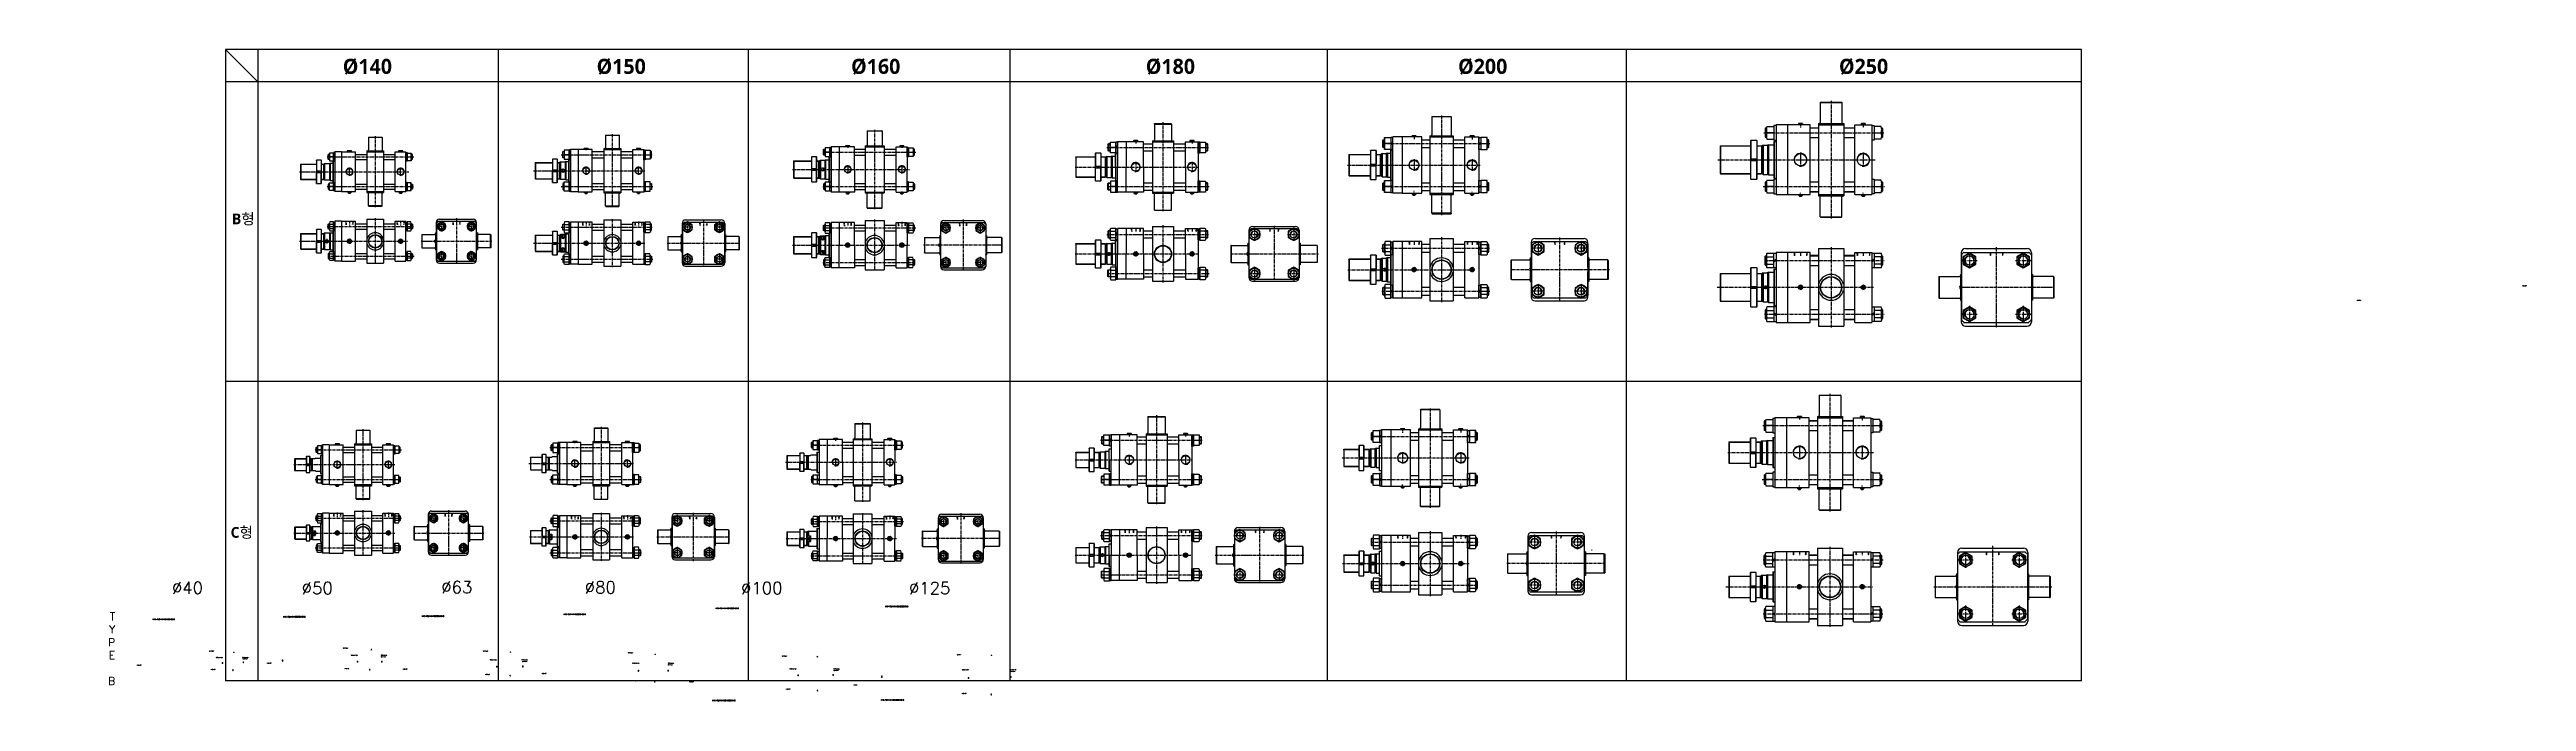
# Model space of a CAD drawing. Extents: x -819 to 29893, y -8942 to 9886.
# Drawn here: x -819 to 10704, y -96 to 2934 of the extents above; entities that cross this region are included whole.
import ezdxf

# ---------------------------------------------------------------- set-up
doc = ezdxf.new("R2010")
doc.units = 0
doc.header["$LTSCALE"] = 10
doc.header["$MEASUREMENT"] = 0
for name, pattern in [('CENTER', [2, 1.25, -0.25, 0.25, -0.25]), ('CENTERX2', [4, 2.5, -0.5, 0.5, -0.5]), ('HIDDEN', [0.375, 0.25, -0.125])]:
    doc.linetypes.add(name, pattern=pattern)
doc.layers.get('0').update_dxf_attribs({"linetype": 'CONTINUOUS'})
doc.layers.get('DEFPOINTS').update_dxf_attribs({"linetype": 'CONTINUOUS'})
for name, color, linetype in [('CEN', 1, 'CENTERX2'), ('CENTER', 1, 'CENTER'), ('DIM', 2, 'CONTINUOUS'), ('ML', 7, 'CONTINUOUS'), ('THIN', 3, 'CONTINUOUS'), ('외형선', 3, 'CONTINUOUS')]:
    doc.layers.add(name, color=color, linetype=linetype)
doc.styles.add('GHS', font='romans', dxfattribs={"bigfont": 'ghs'})
doc.styles.add('문자', font='romans.shx')

msp = doc.modelspace()

# ---------------------------------------------------------------- linework, layer by layer
for p, q in [((8634, 2934), (0, 2934)), ((0, 2934), (0, 0)), ((150, 2784), (0, 2934)), ((150, 2934), (150, 0)), ((1270, 0), (1270, 2934)), ((2432, 0), (2432, 2934)), ((3650, 0), (3650, 2934)), ((5127, 0), (5127, 2934)), ((6517, 0), (6517, 2934)), ((8634, 0), (8634, 2934)), ((8634, 2784), (0, 2784)), ((8634, 1392), (0, 1392)), ((8634, 0), (0, 0))]:
    msp.add_line(p, q)
at = {"layer": 'CEN', "color": 1, "linetype": 'CENTER'}
for p, q in [((7469, 2696), (7469, 2149)), ((1799, 2541), (1799, 2201)), ((3019, 2561), (3019, 2193)), ((4361, 2596), (4361, 2181)), ((5657, 2628), (5657, 2165)), ((696, 2531), (696, 2202)), ((696, 2150), (696, 1937)), ((1799, 2146), (1799, 1923)), ((3019, 2144), (3019, 1906)), ((4361, 2118), (4361, 1851)), ((471, 2055), (471, 2032)), ((5657, 2062), (5657, 1760)), ((7469, 2015), (7469, 1643)), ((7464, 1334), (7464, 787)), ((639, 1169), (639, 840)), ((1747, 1180), (1747, 840)), ((2963, 1200), (2963, 832)), ((4331, 1234), (4331, 819)), ((5604, 1266), (5604, 804)), ((639, 793), (639, 580)), ((1747, 781), (1747, 558)), ((2963, 780), (2963, 542)), ((4331, 718), (4331, 451)), ((5604, 696), (5604, 394)), ((7464, 623), (7464, 251))]:
    msp.add_line(p, q, dxfattribs=at)
at = {"layer": 'CEN', "color": 1, "linetype": 'CENTER', "ltscale": 2}
for p, q in [((8113, 1993), (8113, 1915)), ((8363, 1993), (8363, 1915)), ((8113, 1743), (8113, 1665)), ((8363, 1743), (8363, 1665)), ((8095, 600), (8095, 523)), ((8345, 600), (8345, 523)), ((8095, 350), (8095, 273)), ((8345, 350), (8345, 273))]:
    msp.add_line(p, q, dxfattribs=at)
at = {"layer": 'CEN', "color": 1, "linetype": 'CENTER', "ltscale": 1.5}
for p, q in [((8078, 1954), (8149, 1954)), ((8328, 1954), (8399, 1954)), ((8078, 1704), (8149, 1704)), ((8328, 1704), (8399, 1704)), ((8060, 562), (8131, 562)), ((8310, 562), (8381, 562)), ((8060, 312), (8131, 312)), ((8310, 312), (8381, 312))]:
    msp.add_line(p, q, dxfattribs=at)
at = {"layer": 'CENTER'}
for p, q in [((1024, 2112), (985, 2112)), ((1005, 2135), (1005, 2089)), ((1162, 2112), (1123, 2112)), ((1143, 2135), (1143, 2089)), ((2172, 2108), (2125, 2108)), ((2149, 2135), (2149, 2081)), ((2320, 2108), (2273, 2108)), ((2297, 2135), (2297, 2081)), ((3374, 2105), (3328, 2105)), ((3351, 2131), (3351, 2079)), ((3534, 2105), (3488, 2105)), ((3511, 2131), (3511, 2079)), ((4760, 2075), (4813, 2075)), ((4787, 2104), (4787, 2046)), ((4942, 2075), (4995, 2075)), ((4969, 2104), (4969, 2046)), ((1024, 1974), (985, 1974)), ((1005, 1997), (1005, 1951)), ((1162, 1974), (1123, 1974)), ((1143, 1997), (1143, 1951)), ((2172, 1960), (2125, 1960)), ((2149, 1987), (2149, 1933)), ((2320, 1960), (2273, 1960)), ((2297, 1987), (2297, 1933)), ((3351, 1971), (3351, 1919)), ((3511, 1971), (3511, 1919)), ((6134, 2011), (6079, 2011)), ((6106, 2043), (6106, 1979)), ((6334, 2011), (6279, 2011)), ((6306, 2043), (6306, 1979)), ((3374, 1945), (3328, 1945)), ((3534, 1945), (3488, 1945)), ((4760, 1893), (4813, 1893)), ((4787, 1922), (4787, 1864)), ((4942, 1893), (4995, 1893)), ((4969, 1922), (4969, 1864)), ((6134, 1811), (6079, 1811)), ((6106, 1843), (6106, 1779)), ((6334, 1811), (6279, 1811)), ((6306, 1843), (6306, 1779)), ((988, 756), (948, 756)), ((968, 779), (968, 733)), ((1126, 756), (1086, 756)), ((1106, 779), (1106, 733)), ((2124, 743), (2077, 743)), ((2101, 771), (2101, 716)), ((2272, 743), (2225, 743)), ((2249, 771), (2249, 716)), ((3363, 741), (3317, 741)), ((3340, 767), (3340, 714)), ((3523, 741), (3477, 741)), ((3500, 767), (3500, 714)), ((4719, 704), (4719, 646)), ((4901, 704), (4901, 646)), ((988, 618), (948, 618)), ((968, 641), (968, 595)), ((1126, 618), (1086, 618)), ((1106, 641), (1106, 595)), ((2124, 595), (2077, 595)), ((2101, 623), (2101, 568)), ((2272, 595), (2225, 595)), ((2249, 623), (2249, 568)), ((3363, 581), (3317, 581)), ((3340, 607), (3340, 554)), ((3523, 581), (3477, 581)), ((3500, 607), (3500, 554)), ((4693, 675), (4746, 675)), ((4875, 675), (4928, 675)), ((6117, 645), (6062, 645)), ((6090, 677), (6090, 613)), ((6317, 645), (6262, 645)), ((6290, 677), (6290, 613)), ((4693, 493), (4746, 493)), ((4719, 522), (4719, 464)), ((4875, 493), (4928, 493)), ((4901, 522), (4901, 464)), ((6090, 477), (6090, 413)), ((6290, 477), (6290, 413)), ((6117, 445), (6062, 445)), ((6317, 445), (6262, 445))]:
    msp.add_line(p, q, dxfattribs=at)
at = {"layer": 'DEFPOINTS', "color": 0, "linetype": 'ByBlock'}
for p in [(498, 2003), (976, 2003), (1171, 2003), (2120, 1994), (2326, 1994), (3322, 1980), (3540, 1980), (4756, 1934), (4999, 1934), (6070, 1856), (6342, 1856), (8071, 1769), (8406, 1769), (939, 647), (1134, 647), (2072, 629), (2278, 629), (3311, 616), (3529, 616), (4689, 534), (4932, 534), (6054, 490), (6326, 490), (8053, 377), (8388, 377)]:
    msp.add_point(p, dxfattribs=at)
at = {"layer": 'DIM'}
for p, q in [((7163, 2568), (7169, 2568)), ((7709, 2568), (7704, 2568)), ((7163, 2527), (7169, 2527)), ((7709, 2527), (7704, 2527)), ((7163, 2318), (7169, 2318)), ((7709, 2318), (7704, 2318)), ((7163, 2277), (7169, 2277)), ((7709, 2277), (7704, 2277)), ((7163, 1974), (7168, 1974)), ((7203, 1954), (7213, 1960)), ((7669, 1960), (7659, 1954)), ((7709, 1974), (7704, 1974)), ((7163, 1934), (7168, 1934)), ((7203, 1948), (7213, 1954)), ((7669, 1954), (7659, 1948)), ((7709, 1934), (7704, 1934)), ((7163, 1724), (7168, 1724)), ((7163, 1684), (7168, 1684)), ((7203, 1710), (7213, 1704)), ((7203, 1704), (7213, 1698)), ((7669, 1710), (7659, 1704)), ((7669, 1704), (7659, 1698)), ((7709, 1724), (7704, 1724)), ((7709, 1684), (7704, 1684)), ((7158, 1206), (7163, 1206)), ((7158, 1165), (7163, 1165)), ((7704, 1206), (7699, 1206)), ((7704, 1165), (7699, 1165)), ((7158, 956), (7163, 956)), ((7704, 956), (7699, 956)), ((7158, 915), (7163, 915)), ((7704, 915), (7699, 915)), ((7158, 582), (7163, 582)), ((7704, 582), (7699, 582)), ((7158, 542), (7163, 542)), ((7198, 562), (7208, 568)), ((7198, 556), (7208, 562)), ((7664, 568), (7654, 562)), ((7664, 562), (7654, 556)), ((7704, 542), (7699, 542)), ((7158, 332), (7163, 332)), ((7158, 292), (7163, 292)), ((7198, 318), (7208, 312)), ((7198, 312), (7208, 306)), ((7664, 318), (7654, 312)), ((7664, 312), (7654, 306)), ((7704, 332), (7699, 332)), ((7704, 292), (7699, 292))]:
    msp.add_line(p, q, dxfattribs=at)
at = {"layer": 'DIM', "color": 6, "linetype": 'HIDDEN'}
for p, q in [((5505, 2042), (5507, 2027)), ((5507, 2042), (5508, 2027)), ((5552, 2042), (5550, 2027)), ((5553, 2042), (5552, 2027)), ((5775, 2042), (5777, 2027)), ((5777, 2042), (5778, 2027)), ((5822, 2042), (5820, 2027)), ((5823, 2042), (5822, 2027)), ((6182, 2042), (6184, 2027)), ((6184, 2042), (6185, 2027)), ((6229, 2042), (6227, 2027)), ((6230, 2042), (6229, 2027)), ((5452, 676), (5453, 661)), ((5453, 676), (5455, 661)), ((5498, 676), (5497, 661)), ((5500, 676), (5498, 661)), ((5722, 676), (5723, 661)), ((5723, 676), (5725, 661)), ((5768, 676), (5767, 661)), ((5770, 676), (5768, 661)), ((6166, 676), (6167, 661)), ((6167, 676), (6169, 661)), ((6212, 676), (6211, 661)), ((6214, 676), (6212, 661))]:
    msp.add_line(p, q, dxfattribs=at)
at = {"layer": 'DIM'}
for centre in [(8113, 1954), (8363, 1954), (8113, 1704), (8363, 1704), (8095, 562), (8345, 562), (8095, 312), (8345, 312)]:
    msp.add_arc(centre, 20.2, 356.0356, 273.9644, dxfattribs=at)
at = {"layer": 'ML'}
for p, q in [((7419, 2688), (7421, 2690)), ((7419, 2688), (7419, 2595)), ((7419, 2688), (7519, 2688)), ((7421, 2690), (7518, 2690)), ((7519, 2688), (7518, 2690)), ((7519, 2688), (7519, 2595)), ((1768, 2536), (1769, 2537)), ((1768, 2536), (1831, 2536)), ((1768, 2536), (1768, 2478)), ((1769, 2537), (1829, 2537)), ((1831, 2536), (1829, 2537)), ((1831, 2536), (1831, 2478)), ((2984, 2556), (2985, 2557)), ((2984, 2556), (3055, 2556)), ((2984, 2556), (2984, 2490)), ((2985, 2557), (3053, 2557)), ((3055, 2556), (3053, 2557)), ((3055, 2556), (3055, 2490)), ((4321, 2588), (4322, 2590)), ((4321, 2588), (4401, 2588)), ((4321, 2588), (4321, 2514)), ((4322, 2590), (4399, 2590)), ((4401, 2588), (4399, 2590)), ((4401, 2588), (4401, 2514)), ((5612, 2622), (5614, 2623)), ((5612, 2622), (5612, 2538)), ((5702, 2622), (5612, 2622)), ((5614, 2623), (5701, 2623)), ((5702, 2622), (5701, 2623)), ((5702, 2622), (5702, 2538)), ((7165, 2570), (7163, 2568)), ((7163, 2568), (7163, 2527)), ((7165, 2570), (7165, 2525)), ((7169, 2570), (7165, 2570)), ((7168, 2562), (7168, 2533)), ((7171, 2577), (7203, 2577)), ((7203, 2547), (7171, 2547)), ((7203, 2581), (7203, 2513)), ((7213, 2581), (7203, 2581)), ((7372, 2585), (7213, 2585)), ((7213, 2585), (7213, 2260)), ((7267, 2585), (7267, 2260)), ((7318, 2590), (7317, 2589)), ((7337, 2589), (7317, 2589)), ((7317, 2589), (7317, 2585)), ((7336, 2590), (7318, 2590)), ((7336, 2590), (7337, 2589)), ((7337, 2585), (7337, 2589)), ((7372, 2260), (7372, 2585)), ((7372, 2571), (7411, 2571)), ((7411, 2590), (7411, 2255)), ((7411, 2590), (7528, 2590)), ((7411, 2585), (7528, 2585)), ((7528, 2590), (7528, 2255)), ((7528, 2571), (7579, 2571)), ((7579, 2260), (7579, 2585)), ((7579, 2585), (7659, 2585)), ((7610, 2590), (7609, 2589)), ((7629, 2589), (7609, 2589)), ((7609, 2589), (7609, 2585)), ((7628, 2590), (7610, 2590)), ((7628, 2590), (7629, 2589)), ((7629, 2585), (7629, 2589)), ((7659, 2585), (7659, 2260)), ((7659, 2581), (7669, 2581)), ((7669, 2581), (7669, 2513)), ((7702, 2577), (7669, 2577)), ((7669, 2547), (7702, 2547)), ((7704, 2570), (7707, 2570)), ((7704, 2562), (7704, 2533)), ((7707, 2570), (7707, 2525)), ((7707, 2570), (7709, 2568)), ((7709, 2568), (7709, 2527)), ((422, 2419), (423, 2420)), ((445, 2420), (423, 2420)), ((423, 2420), (423, 2370)), ((445, 2420), (445, 2370)), ((445, 2420), (446, 2419)), ((479, 2423), (479, 2447)), ((483, 2451), (483, 2420)), ((502, 2435), (485, 2435)), ((502, 2440), (508, 2434)), ((502, 2437), (508, 2431)), ((508, 2459), (508, 2274)), ((539, 2459), (508, 2459)), ((539, 2459), (539, 2274)), ((539, 2459), (604, 2459)), ((567, 2464), (566, 2463)), ((586, 2463), (566, 2463)), ((566, 2463), (566, 2459)), ((585, 2464), (567, 2464)), ((585, 2464), (586, 2463)), ((586, 2459), (586, 2463)), ((604, 2274), (604, 2459)), ((657, 2464), (657, 2269)), ((657, 2464), (735, 2464)), ((657, 2459), (735, 2459)), ((665, 2525), (666, 2527)), ((728, 2525), (665, 2525)), ((665, 2525), (665, 2468)), ((666, 2527), (726, 2527)), ((726, 2527), (728, 2525)), ((728, 2525), (728, 2468)), ((735, 2464), (735, 2269)), ((788, 2274), (788, 2459)), ((788, 2459), (838, 2459)), ((805, 2464), (804, 2463)), ((824, 2463), (804, 2463)), ((804, 2463), (804, 2459)), ((823, 2464), (805, 2464)), ((823, 2464), (824, 2463)), ((824, 2459), (824, 2463)), ((838, 2274), (838, 2459)), ((844, 2440), (838, 2434)), ((844, 2437), (838, 2431)), ((844, 2435), (861, 2435)), ((863, 2451), (863, 2420)), ((867, 2423), (867, 2447)), ((1520, 2424), (1521, 2425)), ((1520, 2424), (1520, 2318)), ((1521, 2425), (1521, 2375)), ((1543, 2425), (1521, 2425)), ((1543, 2425), (1543, 2375)), ((1543, 2425), (1544, 2424)), ((1544, 2318), (1544, 2424)), ((1569, 2431), (1569, 2460)), ((1598, 2445), (1577, 2445)), ((1595, 2424), (1595, 2319)), ((1597, 2424), (1597, 2319)), ((1598, 2451), (1605, 2444)), ((1598, 2447), (1605, 2440)), ((1605, 2469), (1605, 2273)), ((1640, 2469), (1605, 2469)), ((1640, 2469), (1640, 2273)), ((1705, 2469), (1640, 2469)), ((1668, 2474), (1667, 2473)), ((1687, 2473), (1667, 2473)), ((1667, 2473), (1667, 2469)), ((1686, 2474), (1668, 2474)), ((1686, 2474), (1687, 2473)), ((1687, 2469), (1687, 2473)), ((1705, 2273), (1705, 2469)), ((1760, 2474), (1760, 2268)), ((1760, 2474), (1838, 2474)), ((1760, 2469), (1838, 2469)), ((1838, 2474), (1838, 2268)), ((1895, 2469), (1945, 2469)), ((1895, 2273), (1895, 2469)), ((1912, 2474), (1911, 2473)), ((1931, 2473), (1911, 2473)), ((1911, 2473), (1911, 2469)), ((1930, 2474), (1912, 2474)), ((1930, 2474), (1931, 2473)), ((1931, 2469), (1931, 2473)), ((1945, 2469), (1945, 2273)), ((1952, 2451), (1945, 2444)), ((1952, 2447), (1945, 2440)), ((1952, 2445), (1973, 2445)), ((1981, 2431), (1981, 2460)), ((2726, 2434), (2727, 2435)), ((2726, 2434), (2726, 2321)), ((2749, 2435), (2727, 2435)), ((2727, 2381), (2727, 2435)), ((2749, 2381), (2749, 2435)), ((2749, 2435), (2750, 2434)), ((2750, 2321), (2750, 2434)), ((2762, 2417), (2768, 2420)), ((2768, 2420), (2768, 2334)), ((2784, 2444), (2784, 2471)), ((2787, 2420), (2791, 2422)), ((2787, 2420), (2787, 2334)), ((2811, 2457), (2790, 2457)), ((2791, 2422), (2791, 2332)), ((2807, 2433), (2808, 2434)), ((2807, 2433), (2807, 2321)), ((2809, 2434), (2809, 2321)), ((2811, 2463), (2817, 2456)), ((2811, 2459), (2817, 2452)), ((2817, 2482), (2817, 2272)), ((2854, 2482), (2817, 2482)), ((2817, 2482), (2817, 2482)), ((2885, 2487), (2884, 2486)), ((2904, 2486), (2884, 2486)), ((2884, 2486), (2884, 2482)), ((2903, 2487), (2885, 2487)), ((2903, 2487), (2904, 2486)), ((2904, 2482), (2904, 2486)), ((2975, 2486), (2975, 2268)), ((2975, 2486), (3063, 2486)), ((2975, 2482), (3063, 2482)), ((3063, 2486), (3063, 2268)), ((3137, 2487), (3136, 2486)), ((3156, 2486), (3136, 2486)), ((3136, 2486), (3136, 2482)), ((3155, 2487), (3137, 2487)), ((3155, 2487), (3156, 2486)), ((3156, 2482), (3156, 2486)), ((3177, 2463), (3170, 2456)), ((3177, 2459), (3170, 2452)), ((3177, 2457), (3197, 2457)), ((3204, 2444), (3204, 2471)), ((3955, 2434), (3956, 2436)), ((3956, 2436), (3956, 2341)), ((4046, 2451), (4047, 2452)), ((4046, 2451), (4046, 2325)), ((4047, 2452), (4047, 2392)), ((4072, 2452), (4047, 2452)), ((4072, 2452), (4072, 2392)), ((4072, 2452), (4073, 2451)), ((4073, 2325), (4073, 2451)), ((4099, 2437), (4095, 2435)), ((4107, 2496), (4107, 2463)), ((4142, 2479), (4118, 2479)), ((4124, 2438), (4120, 2437)), ((4142, 2478), (4150, 2486)), ((4142, 2473), (4150, 2481)), ((4225, 2511), (4224, 2510)), ((4244, 2510), (4224, 2510)), ((4224, 2510), (4224, 2506)), ((4243, 2511), (4225, 2511)), ((4243, 2511), (4244, 2510)), ((4244, 2506), (4244, 2510)), ((4312, 2510), (4312, 2267)), ((4312, 2510), (4410, 2510)), ((4312, 2506), (4410, 2506)), ((4410, 2510), (4410, 2267)), ((4465, 2388), (4465, 2506)), ((4465, 2506), (4525, 2506)), ((4487, 2511), (4486, 2510)), ((4506, 2510), (4486, 2510)), ((4486, 2510), (4486, 2506)), ((4505, 2511), (4487, 2511)), ((4505, 2511), (4506, 2510)), ((4506, 2506), (4506, 2510)), ((4525, 2506), (4525, 2271)), ((4533, 2486), (4525, 2478)), ((4533, 2481), (4525, 2473)), ((4533, 2479), (4557, 2479)), ((4568, 2463), (4568, 2496)), ((5225, 2446), (5227, 2447)), ((5225, 2446), (5225, 2349)), ((5227, 2447), (5326, 2447)), ((5227, 2447), (5227, 2347)), ((5326, 2464), (5327, 2465)), ((5326, 2464), (5326, 2331)), ((5327, 2465), (5327, 2401)), ((5352, 2465), (5327, 2465)), ((5352, 2465), (5352, 2401)), ((5352, 2465), (5353, 2464)), ((5353, 2331), (5353, 2464)), ((5353, 2447), (5372, 2447)), ((5372, 2447), (5372, 2347)), ((5372, 2446), (5375, 2446)), ((5381, 2451), (5375, 2448)), ((5375, 2448), (5375, 2347)), ((5381, 2451), (5381, 2343)), ((5381, 2451), (5400, 2451)), ((5386, 2479), (5386, 2515)), ((5421, 2497), (5395, 2497)), ((5405, 2453), (5400, 2451)), ((5400, 2451), (5400, 2343)), ((5405, 2453), (5405, 2341)), ((5405, 2453), (5420, 2453)), ((5420, 2465), (5422, 2467)), ((5420, 2465), (5420, 2329)), ((5421, 2504), (5430, 2495)), ((5421, 2499), (5430, 2490)), ((5422, 2327), (5422, 2467)), ((5422, 2467), (5430, 2467)), ((5566, 2528), (5430, 2528)), ((5430, 2266), (5430, 2528)), ((5474, 2528), (5474, 2266)), ((5520, 2533), (5519, 2532)), ((5539, 2532), (5519, 2532)), ((5519, 2532), (5519, 2528)), ((5538, 2533), (5520, 2533)), ((5538, 2533), (5539, 2532)), ((5539, 2528), (5539, 2532)), ((5566, 2266), (5566, 2528)), ((5603, 2533), (5603, 2261)), ((5603, 2533), (5711, 2533)), ((5603, 2528), (5711, 2528)), ((5711, 2533), (5711, 2261)), ((5765, 2266), (5765, 2528)), ((5765, 2528), (5831, 2528)), ((5790, 2533), (5789, 2532)), ((5809, 2532), (5789, 2532)), ((5789, 2532), (5789, 2528)), ((5808, 2533), (5790, 2533)), ((5808, 2533), (5809, 2532)), ((5809, 2528), (5809, 2532)), ((5831, 2528), (5831, 2266)), ((5840, 2504), (5831, 2495)), ((5840, 2499), (5831, 2490)), ((5840, 2497), (5867, 2497)), ((5875, 2479), (5875, 2515)), ((6953, 2486), (6955, 2487)), ((6953, 2486), (6953, 2359)), ((6955, 2487), (6955, 2357)), ((6955, 2487), (7095, 2487)), ((7095, 2511), (7096, 2512)), ((7095, 2511), (7095, 2333)), ((7095, 2426), (7125, 2426)), ((7096, 2512), (7096, 2426)), ((7124, 2512), (7096, 2512)), ((7124, 2512), (7124, 2426)), ((7124, 2512), (7125, 2511)), ((7125, 2333), (7125, 2511)), ((7125, 2487), (7145, 2487)), ((7145, 2487), (7145, 2357)), ((7145, 2486), (7148, 2486)), ((7154, 2490), (7148, 2487)), ((7148, 2487), (7148, 2358)), ((7154, 2490), (7154, 2354)), ((7154, 2490), (7173, 2490)), ((7163, 2527), (7165, 2525)), ((7169, 2525), (7165, 2525)), ((7171, 2518), (7203, 2518)), ((7178, 2492), (7173, 2490)), ((7173, 2490), (7173, 2354)), ((7178, 2492), (7178, 2352)), ((7178, 2492), (7203, 2492)), ((7203, 2513), (7213, 2513)), ((7203, 2506), (7205, 2507)), ((7203, 2506), (7203, 2339)), ((7205, 2507), (7205, 2337)), ((7205, 2507), (7213, 2507)), ((7669, 2513), (7659, 2513)), ((7702, 2518), (7669, 2518)), ((7704, 2525), (7707, 2525)), ((7709, 2527), (7707, 2525)), ((348, 2401), (350, 2402)), ((348, 2401), (348, 2332)), ((348, 2332), (350, 2330)), ((350, 2402), (350, 2330)), ((350, 2402), (422, 2402)), ((350, 2330), (422, 2330)), ((422, 2419), (422, 2313)), ((422, 2370), (446, 2370)), ((422, 2362), (446, 2362)), ((423, 2312), (422, 2313)), ((423, 2312), (423, 2362)), ((423, 2312), (445, 2312)), ((445, 2312), (445, 2362)), ((445, 2312), (446, 2313)), ((446, 2313), (446, 2419)), ((446, 2402), (458, 2402)), ((446, 2330), (458, 2330)), ((455, 2402), (455, 2330)), ((460, 2405), (458, 2403)), ((458, 2403), (458, 2330)), ((460, 2328), (458, 2330)), ((460, 2405), (483, 2405)), ((460, 2405), (460, 2328)), ((460, 2328), (483, 2328)), ((479, 2309), (479, 2285)), ((483, 2405), (487, 2406)), ((483, 2405), (483, 2328)), ((483, 2328), (487, 2326)), ((483, 2282), (483, 2313)), ((487, 2406), (487, 2326)), ((487, 2406), (498, 2406)), ((487, 2326), (498, 2326)), ((498, 2417), (498, 2315)), ((500, 2417), (500, 2315)), ((863, 2282), (863, 2313)), ((867, 2309), (867, 2285)), ((1440, 2408), (1442, 2409)), ((1440, 2408), (1440, 2335)), ((1440, 2335), (1442, 2333)), ((1442, 2409), (1442, 2333)), ((1520, 2375), (1544, 2375)), ((1520, 2367), (1544, 2367)), ((1521, 2317), (1520, 2318)), ((1521, 2317), (1521, 2367)), ((1521, 2317), (1543, 2317)), ((1543, 2317), (1543, 2367)), ((1543, 2317), (1544, 2318)), ((1552, 2409), (1552, 2333)), ((1558, 2412), (1555, 2410)), ((1555, 2410), (1555, 2333)), ((1558, 2331), (1555, 2333)), ((1558, 2412), (1558, 2331)), ((1569, 2312), (1569, 2283)), ((1583, 2414), (1580, 2412)), ((1580, 2412), (1580, 2331)), ((1583, 2329), (1580, 2331)), ((1583, 2414), (1583, 2329)), ((1981, 2312), (1981, 2283)), ((2642, 2416), (2644, 2417)), ((2642, 2416), (2642, 2339)), ((2642, 2339), (2644, 2337)), ((2644, 2417), (2644, 2337)), ((2726, 2381), (2750, 2381)), ((2726, 2373), (2750, 2373)), ((2727, 2320), (2726, 2321)), ((2727, 2320), (2727, 2373)), ((2727, 2320), (2749, 2320)), ((2749, 2320), (2749, 2373)), ((2749, 2320), (2750, 2321)), ((2759, 2417), (2759, 2337)), ((2762, 2417), (2762, 2337)), ((2762, 2337), (2768, 2334)), ((2784, 2311), (2784, 2284)), ((2787, 2334), (2791, 2332)), ((2807, 2321), (2808, 2321)), ((3204, 2311), (3204, 2284)), ((3955, 2342), (3956, 2341)), ((4046, 2392), (4073, 2392)), ((4046, 2384), (4073, 2384)), ((4046, 2325), (4047, 2324)), ((4047, 2324), (4047, 2384)), ((4047, 2324), (4072, 2324)), ((4072, 2324), (4072, 2384)), ((4072, 2324), (4073, 2325)), ((4099, 2340), (4095, 2342)), ((4107, 2281), (4107, 2314)), ((4124, 2338), (4120, 2340)), ((4465, 2388), (4465, 2271)), ((4568, 2281), (4568, 2314)), ((5225, 2349), (5227, 2347)), ((5227, 2347), (5326, 2347)), ((5326, 2401), (5353, 2401)), ((5326, 2393), (5353, 2393)), ((5327, 2330), (5326, 2331)), ((5327, 2330), (5327, 2393)), ((5327, 2330), (5352, 2330)), ((5352, 2330), (5352, 2393)), ((5352, 2330), (5353, 2331)), ((5353, 2347), (5372, 2347)), ((5372, 2349), (5375, 2349)), ((5381, 2343), (5375, 2347)), ((5381, 2343), (5400, 2343)), ((5386, 2279), (5386, 2315)), ((5400, 2343), (5405, 2341)), ((5405, 2341), (5420, 2341)), ((5422, 2327), (5420, 2329)), ((5422, 2327), (5430, 2327)), ((5875, 2279), (5875, 2315)), ((6953, 2359), (6955, 2357)), ((6955, 2357), (7095, 2357)), ((7095, 2418), (7125, 2418)), ((7095, 2333), (7096, 2332)), ((7096, 2332), (7096, 2418)), ((7096, 2332), (7124, 2332)), ((7124, 2332), (7124, 2418)), ((7124, 2332), (7125, 2333)), ((7125, 2357), (7145, 2357)), ((7145, 2359), (7148, 2359)), ((7154, 2354), (7148, 2358)), ((7154, 2354), (7173, 2354)), ((7165, 2320), (7163, 2318)), ((7163, 2318), (7163, 2277)), ((7165, 2320), (7165, 2275)), ((7169, 2320), (7165, 2320)), ((7168, 2312), (7168, 2283)), ((7171, 2327), (7203, 2327)), ((7178, 2352), (7173, 2354)), ((7178, 2352), (7203, 2352)), ((7203, 2339), (7205, 2337)), ((7203, 2331), (7203, 2263)), ((7213, 2331), (7203, 2331)), ((7205, 2337), (7213, 2337)), ((7659, 2331), (7669, 2331)), ((7669, 2331), (7669, 2263)), ((7702, 2327), (7669, 2327)), ((7704, 2320), (7707, 2320)), ((7704, 2312), (7704, 2283)), ((7707, 2320), (7707, 2275)), ((7707, 2320), (7709, 2318)), ((7709, 2318), (7709, 2277)), ((502, 2297), (485, 2297)), ((502, 2296), (508, 2302)), ((502, 2293), (508, 2299)), ((539, 2274), (508, 2274)), ((539, 2274), (604, 2274)), ((568, 2274), (568, 2270)), ((568, 2270), (575, 2270)), ((569, 2269), (568, 2270)), ((569, 2269), (583, 2269)), ((571, 2269), (571, 2267)), ((571, 2267), (581, 2267)), ((572, 2266), (571, 2267)), ((572, 2266), (580, 2266)), ((575, 2269), (575, 2274)), ((577, 2269), (577, 2274)), ((584, 2270), (577, 2270)), ((580, 2266), (581, 2267)), ((581, 2269), (581, 2267)), ((583, 2269), (584, 2270)), ((584, 2274), (584, 2270)), ((657, 2274), (735, 2274)), ((657, 2269), (735, 2269)), ((665, 2207), (665, 2265)), ((728, 2207), (665, 2207)), ((665, 2207), (666, 2206)), ((666, 2206), (726, 2206)), ((726, 2206), (728, 2207)), ((728, 2207), (728, 2265)), ((788, 2274), (838, 2274)), ((806, 2274), (806, 2270)), ((806, 2270), (813, 2270)), ((807, 2269), (806, 2270)), ((807, 2269), (821, 2269)), ((809, 2269), (809, 2267)), ((809, 2267), (819, 2267)), ((810, 2266), (809, 2267)), ((810, 2266), (818, 2266)), ((813, 2269), (813, 2274)), ((815, 2269), (815, 2274)), ((822, 2270), (815, 2270)), ((818, 2266), (819, 2267)), ((819, 2269), (819, 2267)), ((821, 2269), (822, 2270)), ((822, 2274), (822, 2270)), ((844, 2296), (838, 2302)), ((844, 2293), (838, 2299)), ((844, 2297), (861, 2297)), ((1598, 2297), (1577, 2297)), ((1598, 2296), (1605, 2303)), ((1598, 2292), (1605, 2299)), ((1640, 2273), (1605, 2273)), ((1640, 2273), (1705, 2273)), ((1669, 2273), (1669, 2269)), ((1669, 2269), (1676, 2269)), ((1670, 2268), (1669, 2269)), ((1670, 2268), (1684, 2268)), ((1672, 2268), (1672, 2266)), ((1672, 2266), (1682, 2266)), ((1673, 2265), (1672, 2266)), ((1673, 2265), (1681, 2265)), ((1676, 2268), (1676, 2273)), ((1678, 2268), (1678, 2273)), ((1685, 2269), (1678, 2269)), ((1681, 2265), (1682, 2266)), ((1682, 2268), (1682, 2266)), ((1684, 2268), (1685, 2269)), ((1685, 2273), (1685, 2269)), ((1760, 2273), (1838, 2273)), ((1760, 2268), (1838, 2268)), ((1768, 2207), (1768, 2264)), ((1768, 2207), (1831, 2207)), ((1768, 2207), (1769, 2205)), ((1769, 2205), (1829, 2205)), ((1831, 2207), (1829, 2205)), ((1831, 2207), (1831, 2264)), ((1895, 2273), (1945, 2273)), ((1913, 2273), (1913, 2269)), ((1913, 2269), (1920, 2269)), ((1914, 2268), (1913, 2269)), ((1914, 2268), (1928, 2268)), ((1916, 2268), (1916, 2266)), ((1916, 2266), (1926, 2266)), ((1917, 2265), (1916, 2266)), ((1917, 2265), (1925, 2265)), ((1920, 2268), (1920, 2273)), ((1922, 2268), (1922, 2273)), ((1929, 2269), (1922, 2269)), ((1925, 2265), (1926, 2266)), ((1926, 2268), (1926, 2266)), ((1928, 2268), (1929, 2269)), ((1929, 2273), (1929, 2269)), ((1952, 2296), (1945, 2303)), ((1952, 2292), (1945, 2299)), ((1952, 2297), (1973, 2297)), ((2811, 2297), (2790, 2297)), ((2811, 2296), (2817, 2303)), ((2811, 2292), (2817, 2299)), ((2854, 2272), (2817, 2272)), ((2886, 2272), (2886, 2268)), ((2886, 2268), (2893, 2268)), ((2887, 2267), (2886, 2268)), ((2887, 2267), (2901, 2267)), ((2889, 2267), (2889, 2265)), ((2890, 2264), (2889, 2265)), ((2889, 2265), (2899, 2265)), ((2890, 2264), (2898, 2264)), ((2893, 2267), (2893, 2272)), ((2896, 2267), (2896, 2272)), ((2902, 2268), (2896, 2268)), ((2898, 2264), (2899, 2265)), ((2899, 2267), (2899, 2265)), ((2901, 2267), (2902, 2268)), ((2902, 2272), (2902, 2268)), ((2975, 2272), (3063, 2272)), ((2975, 2268), (3063, 2268)), ((2984, 2199), (2984, 2264)), ((2984, 2199), (3055, 2199)), ((2984, 2199), (2985, 2197)), ((2985, 2197), (3053, 2197)), ((3055, 2199), (3053, 2197)), ((3055, 2199), (3055, 2264)), ((3138, 2272), (3138, 2268)), ((3138, 2268), (3145, 2268)), ((3139, 2267), (3138, 2268)), ((3139, 2267), (3153, 2267)), ((3141, 2267), (3141, 2265)), ((3142, 2264), (3141, 2265)), ((3141, 2265), (3151, 2265)), ((3142, 2264), (3150, 2264)), ((3145, 2267), (3145, 2272)), ((3148, 2267), (3148, 2272)), ((3154, 2268), (3148, 2268)), ((3150, 2264), (3151, 2265)), ((3151, 2267), (3151, 2265)), ((3153, 2267), (3154, 2268)), ((3154, 2272), (3154, 2268)), ((3177, 2297), (3197, 2297)), ((4142, 2297), (4118, 2297)), ((4142, 2304), (4150, 2296)), ((4142, 2299), (4150, 2291)), ((4226, 2271), (4226, 2267)), ((4227, 2266), (4226, 2267)), ((4226, 2267), (4232, 2267)), ((4227, 2266), (4241, 2266)), ((4229, 2266), (4229, 2264)), ((4229, 2264), (4239, 2264)), ((4230, 2263), (4229, 2264)), ((4230, 2263), (4238, 2263)), ((4232, 2266), (4232, 2271)), ((4235, 2266), (4235, 2271)), ((4242, 2267), (4235, 2267)), ((4238, 2263), (4239, 2264)), ((4239, 2266), (4239, 2264)), ((4241, 2266), (4242, 2267)), ((4242, 2271), (4242, 2267)), ((4312, 2271), (4410, 2271)), ((4312, 2267), (4410, 2267)), ((4321, 2188), (4321, 2263)), ((4401, 2188), (4401, 2263)), ((4465, 2271), (4525, 2271)), ((4488, 2271), (4488, 2267)), ((4488, 2267), (4494, 2267)), ((4489, 2266), (4488, 2267)), ((4489, 2266), (4503, 2266)), ((4491, 2266), (4491, 2264)), ((4491, 2264), (4501, 2264)), ((4492, 2263), (4491, 2264)), ((4492, 2263), (4500, 2263)), ((4494, 2266), (4494, 2271)), ((4497, 2266), (4497, 2271)), ((4504, 2267), (4497, 2267)), ((4500, 2263), (4501, 2264)), ((4501, 2266), (4501, 2264)), ((4503, 2266), (4504, 2267)), ((4504, 2271), (4504, 2267)), ((4533, 2304), (4525, 2296)), ((4533, 2299), (4525, 2291)), ((4533, 2297), (4557, 2297)), ((5421, 2297), (5395, 2297)), ((5421, 2304), (5430, 2295)), ((5421, 2299), (5430, 2290)), ((5474, 2266), (5430, 2266)), ((5474, 2266), (5566, 2266)), ((5521, 2266), (5521, 2262)), ((5521, 2262), (5528, 2262)), ((5522, 2261), (5521, 2262)), ((5522, 2261), (5536, 2261)), ((5524, 2261), (5524, 2259)), ((5524, 2259), (5534, 2259)), ((5525, 2258), (5524, 2259)), ((5525, 2258), (5533, 2258)), ((5528, 2261), (5528, 2266)), ((5530, 2261), (5530, 2266)), ((5537, 2262), (5530, 2262)), ((5533, 2258), (5534, 2259)), ((5534, 2261), (5534, 2259)), ((5536, 2261), (5537, 2262)), ((5537, 2266), (5537, 2262)), ((5603, 2266), (5711, 2266)), ((5603, 2261), (5711, 2261)), ((5612, 2173), (5612, 2256)), ((5702, 2173), (5702, 2256)), ((5765, 2266), (5831, 2266)), ((5791, 2266), (5791, 2262)), ((5791, 2262), (5798, 2262)), ((5792, 2261), (5791, 2262)), ((5792, 2261), (5806, 2261)), ((5794, 2261), (5794, 2259)), ((5795, 2258), (5794, 2259)), ((5794, 2259), (5804, 2259)), ((5795, 2258), (5803, 2258)), ((5798, 2261), (5798, 2266)), ((5800, 2261), (5800, 2266)), ((5807, 2262), (5800, 2262)), ((5803, 2258), (5804, 2259)), ((5804, 2261), (5804, 2259)), ((5806, 2261), (5807, 2262)), ((5807, 2266), (5807, 2262)), ((5840, 2304), (5831, 2295)), ((5840, 2299), (5831, 2290)), ((5840, 2297), (5867, 2297)), ((7163, 2277), (7165, 2275)), ((7169, 2275), (7165, 2275)), ((7203, 2297), (7171, 2297)), ((7171, 2268), (7203, 2268)), ((7203, 2263), (7213, 2263)), ((7213, 2260), (7372, 2260)), ((7319, 2260), (7319, 2256)), ((7319, 2256), (7326, 2256)), ((7320, 2255), (7319, 2256)), ((7320, 2255), (7334, 2255)), ((7322, 2255), (7322, 2253)), ((7323, 2252), (7322, 2253)), ((7322, 2253), (7332, 2253)), ((7323, 2252), (7331, 2252)), ((7326, 2255), (7326, 2260)), ((7329, 2255), (7329, 2260)), ((7335, 2256), (7329, 2256)), ((7331, 2252), (7332, 2253)), ((7332, 2255), (7332, 2253)), ((7334, 2255), (7335, 2256)), ((7335, 2260), (7335, 2256)), ((7372, 2273), (7411, 2273)), ((7411, 2260), (7528, 2260)), ((7411, 2255), (7528, 2255)), ((7419, 2156), (7419, 2250)), ((7519, 2156), (7519, 2250)), ((7528, 2273), (7579, 2273)), ((7579, 2260), (7659, 2260)), ((7611, 2260), (7611, 2256)), ((7612, 2255), (7611, 2256)), ((7611, 2256), (7618, 2256)), ((7612, 2255), (7626, 2255)), ((7614, 2255), (7614, 2253)), ((7614, 2253), (7624, 2253)), ((7615, 2252), (7614, 2253)), ((7615, 2252), (7623, 2252)), ((7618, 2255), (7618, 2260)), ((7621, 2255), (7621, 2260)), ((7627, 2256), (7621, 2256)), ((7623, 2252), (7624, 2253)), ((7624, 2255), (7624, 2253)), ((7626, 2255), (7627, 2256)), ((7627, 2260), (7627, 2256)), ((7669, 2263), (7659, 2263)), ((7669, 2297), (7702, 2297)), ((7702, 2268), (7669, 2268)), ((7704, 2275), (7707, 2275)), ((7709, 2277), (7707, 2275)), ((348, 2078), (350, 2079)), ((348, 2078), (348, 2009)), ((350, 2079), (422, 2079)), ((350, 2079), (350, 2007)), ((422, 2096), (423, 2097)), ((422, 2096), (422, 1990)), ((423, 2097), (423, 2047)), ((445, 2097), (423, 2097)), ((445, 2097), (445, 2047)), ((445, 2097), (446, 2096)), ((446, 1990), (446, 2096)), ((446, 2079), (458, 2079)), ((455, 2079), (455, 2007)), ((460, 2082), (458, 2080)), ((458, 2080), (458, 2007)), ((460, 2082), (460, 2005)), ((460, 2082), (483, 2082)), ((479, 2100), (479, 2124)), ((483, 2128), (483, 2096)), ((483, 2082), (487, 2083)), ((483, 2082), (483, 2005)), ((485, 2122), (502, 2122)), ((485, 2102), (502, 2102)), ((487, 2083), (487, 2003)), ((487, 2083), (498, 2083)), ((498, 2091), (498, 1995)), ((500, 2091), (500, 1995)), ((502, 2117), (508, 2111)), ((502, 2113), (508, 2107)), ((539, 2136), (508, 2136)), ((508, 2136), (508, 1951)), ((539, 2136), (539, 1951)), ((539, 2136), (604, 2136)), ((604, 1951), (604, 2136)), ((657, 2146), (657, 1941)), ((657, 2146), (735, 2146)), ((735, 2146), (735, 1941)), ((788, 1951), (788, 2136)), ((788, 2136), (838, 2136)), ((838, 1951), (838, 2136)), ((844, 2111), (838, 2117)), ((844, 2107), (838, 2113)), ((861, 2122), (844, 2122)), ((861, 2102), (844, 2102)), ((863, 2096), (863, 2128)), ((867, 2124), (867, 2100)), ((915, 2075), (913, 2073)), ((915, 2075), (972, 2075)), ((915, 2012), (915, 2075)), ((976, 2083), (980, 2083)), ((976, 2083), (976, 2050)), ((980, 2131), (980, 2051)), ((981, 2127), (981, 2003)), ((989, 2136), (1158, 2136)), ((995, 2146), (1152, 2146)), ((1166, 2127), (1166, 2003)), ((1167, 1956), (1167, 2131)), ((1171, 2083), (1168, 2083)), ((1171, 2083), (1171, 2003)), ((1233, 2075), (1175, 2075)), ((1233, 2012), (1233, 2075)), ((1233, 2075), (1234, 2073)), ((1520, 2087), (1521, 2088)), ((1520, 2087), (1520, 1981)), ((1521, 2088), (1521, 2038)), ((1543, 2088), (1521, 2088)), ((1543, 2088), (1543, 2038)), ((1543, 2088), (1544, 2087)), ((1544, 1981), (1544, 2087)), ((1558, 2075), (1555, 2073)), ((1558, 2075), (1558, 1994)), ((1569, 2094), (1569, 2122)), ((1575, 2127), (1575, 2089)), ((1577, 2121), (1598, 2121)), ((1577, 2096), (1598, 2096)), ((1583, 2077), (1580, 2075)), ((1580, 2075), (1580, 1993)), ((1583, 2077), (1583, 1992)), ((1595, 2083), (1595, 1985)), ((1597, 2083), (1597, 1985)), ((1598, 2114), (1605, 2107)), ((1598, 2110), (1605, 2102)), ((1640, 2132), (1605, 2132)), ((1605, 2132), (1605, 1936)), ((1640, 2132), (1640, 1936)), ((1705, 2132), (1640, 2132)), ((1705, 1936), (1705, 2132)), ((1760, 2142), (1760, 1927)), ((1760, 2142), (1838, 2142)), ((1838, 2142), (1838, 1927)), ((1895, 1936), (1895, 2132)), ((1895, 2132), (1945, 2132)), ((1945, 2132), (1945, 1936)), ((1952, 2114), (1945, 2107)), ((1952, 2110), (1945, 2102)), ((1974, 2121), (1952, 2121)), ((1974, 2096), (1952, 2096)), ((1976, 2127), (1976, 2089)), ((1981, 2094), (1981, 2122)), ((2124, 2126), (2124, 2042)), ((2125, 2123), (2125, 1945)), ((2133, 2132), (2312, 2132)), ((2140, 2142), (2306, 2142)), ((2321, 2123), (2321, 1945)), ((2322, 2126), (2322, 1943)), ((2726, 2081), (2727, 2082)), ((2726, 2081), (2726, 1968)), ((2749, 2082), (2727, 2082)), ((2727, 2029), (2727, 2082)), ((2749, 2082), (2750, 2081)), ((2749, 2029), (2749, 2082)), ((2750, 1968), (2750, 2081)), ((2784, 2091), (2784, 2118)), ((2789, 2122), (2789, 2087)), ((2790, 2116), (2811, 2116)), ((2790, 2093), (2811, 2093)), ((2807, 2081), (2807, 1969)), ((2807, 2081), (2808, 2081)), ((2809, 2081), (2809, 1968)), ((2811, 2110), (2817, 2103)), ((2811, 2106), (2817, 2099)), ((2854, 2130), (2817, 2130)), ((2817, 2130), (2817, 2130)), ((2817, 2130), (2817, 1920)), ((2975, 2140), (2975, 1910)), ((2975, 2140), (3063, 2140)), ((3063, 2140), (3063, 1910)), ((3177, 2110), (3170, 2103)), ((3177, 2106), (3170, 2099)), ((3197, 2116), (3177, 2116)), ((3197, 2093), (3177, 2093)), ((3199, 2122), (3199, 2087)), ((3204, 2091), (3204, 2118)), ((3326, 2124), (3326, 1926)), ((3334, 2130), (3528, 2130)), ((3342, 2140), (3520, 2140)), ((3536, 2124), (3536, 1926)), ((4107, 2092), (4107, 2059)), ((4116, 2054), (4116, 2097)), ((4118, 2090), (4142, 2090)), ((4142, 2073), (4150, 2082)), ((4142, 2069), (4150, 2077)), ((4312, 2112), (4312, 1857)), ((4312, 2112), (4410, 2112)), ((4321, 2188), (4401, 2188)), ((4321, 2188), (4322, 2187)), ((4322, 2187), (4399, 2187)), ((4401, 2188), (4399, 2187)), ((4410, 2112), (4410, 1857)), ((4465, 2102), (4525, 2102)), ((4465, 1984), (4465, 2102)), ((4525, 2102), (4525, 1867)), ((4533, 2082), (4525, 2073)), ((4533, 2077), (4525, 2069)), ((4557, 2090), (4533, 2090)), ((4559, 2097), (4559, 2054)), ((4568, 2059), (4568, 2092)), ((4760, 2094), (4760, 1875)), ((4771, 2102), (4783, 2102)), ((4778, 2112), (4977, 2112)), ((4791, 2102), (4965, 2102)), ((4973, 2102), (4985, 2102)), ((4995, 2094), (4995, 1875)), ((5702, 2173), (5612, 2173)), ((5612, 2173), (5614, 2171)), ((5614, 2171), (5701, 2171)), ((5702, 2173), (5701, 2171)), ((7419, 2156), (7519, 2156)), ((7419, 2156), (7421, 2155)), ((7421, 2155), (7518, 2155)), ((7519, 2156), (7518, 2155)), ((348, 2009), (350, 2007)), ((350, 2007), (422, 2007)), ((422, 2047), (446, 2047)), ((422, 2039), (446, 2039)), ((423, 1989), (422, 1990)), ((423, 1989), (423, 2039)), ((423, 1989), (445, 1989)), ((445, 1989), (445, 2039)), ((445, 1989), (446, 1990)), ((446, 2007), (458, 2007)), ((460, 2005), (458, 2007)), ((460, 2005), (483, 2005)), ((479, 1986), (479, 1962)), ((483, 2005), (487, 2003)), ((483, 1958), (483, 1990)), ((485, 1984), (502, 1984)), ((485, 1964), (502, 1964)), ((487, 2003), (498, 2003)), ((502, 1973), (508, 1979)), ((502, 1969), (508, 1975)), ((575, 2051), (568, 2044)), ((568, 2042), (575, 2035)), ((577, 2051), (584, 2044)), ((584, 2042), (577, 2035)), ((813, 2051), (806, 2044)), ((806, 2042), (813, 2035)), ((815, 2051), (822, 2044)), ((822, 2042), (815, 2035)), ((844, 1973), (838, 1979)), ((844, 1969), (838, 1975)), ((861, 1984), (844, 1984)), ((861, 1964), (844, 1964)), ((863, 1958), (863, 1990)), ((867, 1986), (867, 1962)), ((913, 2073), (913, 2013)), ((913, 2013), (915, 2012)), ((915, 2012), (972, 2012)), ((973, 2047), (974, 2048)), ((973, 2047), (973, 2039)), ((973, 2039), (974, 2038)), ((974, 2048), (974, 2038)), ((976, 2048), (974, 2048)), ((976, 2038), (974, 2038)), ((976, 2050), (977, 2051)), ((976, 2050), (976, 2036)), ((976, 2044), (981, 2044)), ((976, 2042), (981, 2042)), ((976, 2036), (977, 2035)), ((976, 2036), (976, 2003)), ((976, 2003), (980, 2003)), ((981, 2051), (977, 2051)), ((977, 2051), (977, 2044)), ((977, 2035), (977, 2042)), ((981, 2035), (977, 2035)), ((980, 2035), (980, 1956)), ((981, 2051), (981, 2035)), ((1170, 2053), (1166, 2053)), ((1166, 2033), (1170, 2033)), ((1171, 2003), (1168, 2003)), ((1171, 2052), (1170, 2053)), ((1170, 2033), (1170, 2053)), ((1171, 2034), (1170, 2033)), ((1171, 2034), (1171, 2052)), ((1233, 2012), (1175, 2012)), ((1234, 2013), (1233, 2012)), ((1234, 2073), (1234, 2013)), ((1440, 2071), (1442, 2072)), ((1440, 2071), (1440, 1998)), ((1440, 1998), (1442, 1996)), ((1442, 2072), (1442, 1996)), ((1520, 2038), (1544, 2038)), ((1520, 2030), (1544, 2030)), ((1521, 1980), (1520, 1981)), ((1521, 1980), (1521, 2030)), ((1521, 1980), (1543, 1980)), ((1543, 1980), (1543, 2030)), ((1543, 1980), (1544, 1981)), ((1552, 2072), (1552, 1996)), ((1555, 2073), (1555, 1995)), ((1558, 1994), (1555, 1995)), ((1569, 1974), (1569, 1946)), ((1575, 1941), (1575, 1979)), ((1577, 1973), (1598, 1973)), ((1583, 1992), (1580, 1993)), ((1598, 1959), (1605, 1966)), ((1598, 1954), (1605, 1962)), ((1676, 2042), (1669, 2035)), ((1669, 2033), (1676, 2026)), ((1678, 2042), (1685, 2035)), ((1685, 2033), (1678, 2026)), ((1920, 2042), (1913, 2035)), ((1913, 2033), (1920, 2026)), ((1922, 2042), (1929, 2035)), ((1929, 2033), (1922, 2026)), ((1952, 1959), (1945, 1966)), ((1952, 1954), (1945, 1962)), ((1974, 1973), (1952, 1973)), ((1976, 1941), (1976, 1979)), ((1981, 1974), (1981, 1946)), ((2058, 2066), (2057, 2064)), ((2057, 2064), (2057, 2004)), ((2058, 2003), (2057, 2004)), ((2058, 2066), (2058, 2003)), ((2058, 2066), (2116, 2066)), ((2058, 2003), (2116, 2003)), ((2117, 2038), (2118, 2039)), ((2117, 2038), (2117, 2030)), ((2117, 2030), (2118, 2029)), ((2118, 2039), (2118, 2029)), ((2120, 2039), (2118, 2039)), ((2120, 2029), (2118, 2029)), ((2120, 2074), (2123, 2074)), ((2120, 2074), (2120, 2041)), ((2120, 2041), (2121, 2042)), ((2120, 2041), (2120, 2027)), ((2120, 2035), (2125, 2035)), ((2120, 2033), (2125, 2033)), ((2120, 2027), (2121, 2026)), ((2120, 2027), (2120, 1994)), ((2120, 1994), (2123, 1994)), ((2121, 2042), (2121, 2035)), ((2125, 2042), (2121, 2042)), ((2121, 2026), (2121, 2033)), ((2125, 2026), (2121, 2026)), ((2124, 2026), (2124, 1943)), ((2325, 2044), (2321, 2044)), ((2321, 2024), (2325, 2024)), ((2326, 2074), (2322, 2074)), ((2326, 1994), (2322, 1994)), ((2325, 2024), (2325, 2044)), ((2326, 2043), (2325, 2044)), ((2326, 2025), (2325, 2024)), ((2326, 2074), (2326, 1994)), ((2326, 2025), (2326, 2043)), ((2387, 2066), (2330, 2066)), ((2387, 2003), (2330, 2003)), ((2387, 2066), (2387, 2003)), ((2387, 2066), (2389, 2064)), ((2387, 2003), (2389, 2004)), ((2389, 2064), (2389, 2004)), ((2642, 2063), (2644, 2065)), ((2642, 2063), (2642, 1986)), ((2642, 1986), (2644, 1985)), ((2644, 2065), (2644, 1985)), ((2726, 2029), (2750, 2029)), ((2726, 2021), (2750, 2021)), ((2727, 1967), (2726, 1968)), ((2727, 1967), (2727, 2021)), ((2727, 1967), (2749, 1967)), ((2749, 1967), (2749, 2021)), ((2749, 1967), (2750, 1968)), ((2759, 2065), (2759, 1985)), ((2762, 2065), (2768, 2068)), ((2762, 2065), (2762, 1985)), ((2762, 1985), (2768, 1982)), ((2768, 2068), (2768, 1982)), ((2787, 2068), (2791, 2070)), ((2787, 2068), (2787, 1982)), ((2787, 1982), (2791, 1980)), ((2789, 1927), (2789, 1962)), ((2791, 2070), (2791, 1980)), ((2807, 1969), (2808, 1968)), ((2893, 2033), (2887, 2026)), ((2887, 2023), (2893, 2017)), ((2896, 2033), (2902, 2026)), ((2902, 2023), (2896, 2017)), ((3145, 2033), (3139, 2026)), ((3139, 2023), (3145, 2017)), ((3148, 2033), (3154, 2026)), ((3154, 2023), (3148, 2017)), ((3199, 1927), (3199, 1962)), ((3252, 2060), (3251, 2059)), ((3251, 2059), (3251, 1991)), ((3252, 1989), (3251, 1991)), ((3252, 2060), (3318, 2060)), ((3252, 2060), (3252, 1989)), ((3252, 1989), (3318, 1989)), ((3318, 2029), (3319, 2030)), ((3318, 2029), (3318, 2021)), ((3318, 2021), (3319, 2020)), ((3319, 2030), (3319, 2020)), ((3321, 2030), (3319, 2030)), ((3321, 2020), (3319, 2020)), ((3321, 2032), (3322, 2033)), ((3321, 2032), (3321, 2018)), ((3321, 2026), (3326, 2026)), ((3321, 2023), (3326, 2023)), ((3321, 2018), (3322, 2017)), ((3322, 2070), (3325, 2070)), ((3322, 2070), (3322, 2033)), ((3326, 2033), (3322, 2033)), ((3322, 2033), (3322, 2026)), ((3322, 2017), (3322, 2023)), ((3326, 2017), (3322, 2017)), ((3322, 2017), (3322, 1980)), ((3322, 1980), (3325, 1980)), ((3540, 2070), (3536, 2070)), ((3540, 2035), (3536, 2035)), ((3536, 2015), (3540, 2015)), ((3540, 1980), (3536, 1980)), ((3540, 2070), (3540, 1980)), ((3540, 2015), (3540, 2035)), ((3541, 2034), (3540, 2035)), ((3541, 2016), (3540, 2015)), ((3541, 2016), (3541, 2034)), ((3609, 2060), (3544, 2060)), ((3609, 1989), (3544, 1989)), ((3609, 2060), (3609, 1989)), ((3609, 2060), (3611, 2059)), ((3609, 1989), (3611, 1991)), ((3611, 2059), (3611, 1991)), ((3955, 2030), (3956, 2032)), ((3956, 2032), (3956, 1937)), ((4046, 2047), (4047, 2048)), ((4046, 2047), (4046, 1921)), ((4046, 1988), (4073, 1988)), ((4046, 1980), (4073, 1980)), ((4072, 2048), (4047, 2048)), ((4047, 2048), (4047, 1988)), ((4047, 1920), (4047, 1980)), ((4072, 2048), (4073, 2047)), ((4072, 2048), (4072, 1988)), ((4072, 1920), (4072, 1980)), ((4073, 1921), (4073, 2047)), ((4099, 2033), (4095, 2030)), ((4118, 2061), (4142, 2061)), ((4124, 2034), (4120, 2033)), ((4232, 1992), (4226, 1985)), ((4226, 1983), (4232, 1976)), ((4235, 1992), (4242, 1985)), ((4242, 1983), (4235, 1976)), ((4465, 1984), (4465, 1867)), ((4494, 1992), (4488, 1985)), ((4488, 1983), (4494, 1976)), ((4497, 1992), (4504, 1985)), ((4504, 1983), (4497, 1976)), ((4557, 2061), (4533, 2061)), ((4678, 2024), (4676, 2023)), ((4676, 2023), (4676, 1946)), ((4678, 2024), (4678, 1944)), ((4678, 2024), (4752, 2024)), ((4752, 1988), (4753, 1989)), ((4752, 1988), (4752, 1980)), ((4752, 1980), (4753, 1979)), ((4755, 1989), (4753, 1989)), ((4753, 1989), (4753, 1979)), ((4755, 1979), (4753, 1979)), ((4755, 1991), (4756, 1992)), ((4755, 1991), (4755, 1977)), ((4755, 1985), (4760, 1985)), ((4755, 1983), (4760, 1983)), ((4755, 1977), (4756, 1976)), ((4756, 2034), (4756, 1992)), ((4756, 2034), (4760, 2034)), ((4760, 1992), (4756, 1992)), ((4756, 1992), (4756, 1985)), ((4756, 1976), (4756, 1983)), ((4760, 1976), (4756, 1976)), ((4756, 1976), (4756, 1934)), ((4999, 1994), (4995, 1994)), ((4995, 1974), (4999, 1974)), ((4999, 2034), (4996, 2034)), ((4999, 2034), (4999, 1934)), ((4999, 1974), (4999, 1994)), ((5000, 1993), (4999, 1994)), ((5000, 1975), (4999, 1974)), ((5000, 1975), (5000, 1993)), ((5078, 2024), (5003, 2024)), ((5078, 2024), (5078, 1944)), ((5078, 2024), (5079, 2023)), ((5079, 2023), (5079, 1946)), ((5225, 1959), (5227, 1961)), ((5225, 1959), (5225, 1862)), ((5227, 1961), (5326, 1961)), ((5227, 1961), (5227, 1861)), ((5326, 1977), (5327, 1978)), ((5326, 1977), (5326, 1844)), ((5352, 1978), (5327, 1978)), ((5327, 1978), (5327, 1915)), ((5352, 1978), (5352, 1915)), ((5352, 1978), (5353, 1977)), ((5353, 1844), (5353, 1977)), ((5353, 1961), (5372, 1961)), ((5372, 1961), (5372, 1861)), ((5372, 1959), (5375, 1959)), ((5381, 1965), (5375, 1961)), ((5375, 1961), (5375, 1860)), ((5381, 1965), (5400, 1965)), ((5381, 1965), (5381, 1857)), ((5386, 1993), (5386, 2029)), ((5392, 2035), (5392, 1987)), ((5395, 2027), (5421, 2027)), ((5395, 1995), (5421, 1995)), ((5405, 1967), (5400, 1965)), ((5400, 1965), (5400, 1857)), ((5405, 1967), (5405, 1855)), ((5405, 1967), (5420, 1967)), ((5420, 1979), (5420, 1843)), ((5420, 1979), (5420, 1979)), ((5421, 2018), (5430, 2009)), ((5421, 2013), (5430, 2004)), ((5421, 1980), (5422, 1981)), ((5422, 1981), (5430, 1981)), ((5422, 1841), (5422, 1981)), ((5474, 2042), (5430, 2042)), ((5430, 2042), (5430, 1780)), ((5474, 2042), (5474, 1780)), ((5566, 2042), (5474, 2042)), ((5566, 1780), (5566, 2042)), ((5603, 2056), (5603, 1766)), ((5603, 2056), (5711, 2056)), ((5711, 2056), (5711, 1766)), ((5765, 1780), (5765, 2042)), ((5765, 2042), (5831, 2042)), ((5831, 2042), (5831, 1780)), ((5840, 2018), (5831, 2009)), ((5840, 2013), (5831, 2004)), ((5867, 2027), (5840, 2027)), ((5867, 1995), (5840, 1995)), ((5869, 2035), (5869, 1987)), ((5875, 1993), (5875, 2029)), ((6070, 1966), (6070, 1918)), ((6070, 1966), (6074, 1966)), ((6074, 2038), (6074, 1919)), ((6075, 2030), (6075, 1791)), ((6087, 2042), (6105, 2042)), ((6092, 2056), (6320, 2056)), ((6108, 2042), (6305, 2042)), ((6308, 2042), (6326, 2042)), ((6337, 2030), (6337, 1791)), ((6338, 1921), (6338, 2038)), ((6342, 1966), (6339, 1966)), ((6342, 1966), (6342, 1856)), ((7163, 1974), (7165, 1976)), ((7163, 1934), (7163, 1974)), ((7165, 1931), (7165, 1976)), ((7168, 1976), (7165, 1976)), ((7168, 1928), (7168, 1979)), ((7171, 1988), (7213, 1988)), ((7171, 1971), (7203, 1971)), ((7203, 1920), (7203, 1988)), ((7372, 1991), (7213, 1991)), ((7213, 1991), (7213, 1666)), ((7267, 1991), (7267, 1666)), ((7372, 1991), (7267, 1991)), ((7372, 1666), (7372, 1991)), ((7372, 1978), (7411, 1978)), ((7411, 2009), (7411, 1649)), ((7411, 2009), (7528, 2009)), ((7528, 2009), (7528, 1649)), ((7528, 1978), (7579, 1978)), ((7579, 1666), (7579, 1991)), ((7579, 1991), (7659, 1991)), ((7659, 1991), (7659, 1666)), ((7659, 1988), (7702, 1988)), ((7669, 1988), (7669, 1920)), ((7702, 1971), (7669, 1971)), ((7704, 1979), (7704, 1928)), ((7704, 1976), (7707, 1976)), ((7707, 1976), (7707, 1931)), ((7707, 1976), (7709, 1974)), ((7709, 1974), (7709, 1934)), ((8075, 1989), (8075, 1837)), ((8076, 1981), (8076, 1677)), ((8086, 1991), (8390, 1991)), ((8095, 2009), (8382, 2009)), ((8401, 1981), (8401, 1677)), ((8402, 1989), (8402, 1839)), ((539, 1951), (508, 1951)), ((539, 1951), (604, 1951)), ((657, 1941), (735, 1941)), ((788, 1951), (838, 1951)), ((995, 1941), (1152, 1941)), ((1577, 1948), (1598, 1948)), ((1640, 1936), (1605, 1936)), ((1640, 1936), (1705, 1936)), ((1760, 1927), (1838, 1927)), ((1895, 1936), (1945, 1936)), ((1974, 1948), (1952, 1948)), ((2133, 1936), (2312, 1936)), ((2140, 1927), (2306, 1927)), ((2784, 1958), (2784, 1931)), ((2790, 1956), (2811, 1956)), ((2790, 1933), (2811, 1933)), ((2811, 1943), (2817, 1950)), ((2811, 1939), (2817, 1946)), ((2854, 1920), (2817, 1920)), ((2975, 1910), (3063, 1910)), ((3177, 1943), (3170, 1950)), ((3177, 1939), (3170, 1946)), ((3197, 1956), (3177, 1956)), ((3197, 1933), (3177, 1933)), ((3204, 1958), (3204, 1931)), ((3334, 1920), (3528, 1920)), ((3342, 1910), (3520, 1910)), ((3955, 1938), (3956, 1937)), ((4046, 1921), (4047, 1920)), ((4047, 1920), (4072, 1920)), ((4072, 1920), (4073, 1921)), ((4099, 1936), (4095, 1938)), ((4107, 1877), (4107, 1910)), ((4116, 1915), (4116, 1872)), ((4118, 1908), (4142, 1908)), ((4118, 1879), (4142, 1879)), ((4124, 1934), (4120, 1936)), ((4142, 1900), (4150, 1891)), ((4142, 1895), (4150, 1887)), ((4312, 1857), (4410, 1857)), ((4465, 1867), (4525, 1867)), ((4533, 1900), (4525, 1891)), ((4533, 1895), (4525, 1887)), ((4557, 1908), (4533, 1908)), ((4557, 1879), (4533, 1879)), ((4559, 1915), (4559, 1872)), ((4568, 1877), (4568, 1910)), ((4678, 1944), (4676, 1946)), ((4678, 1944), (4752, 1944)), ((4756, 1934), (4760, 1934)), ((4771, 1867), (4783, 1867)), ((4778, 1857), (4977, 1857)), ((4791, 1867), (4965, 1867)), ((4973, 1867), (4985, 1867)), ((4999, 1934), (4996, 1934)), ((5078, 1944), (5003, 1944)), ((5078, 1944), (5079, 1946)), ((5225, 1862), (5227, 1861)), ((5227, 1861), (5326, 1861)), ((5326, 1915), (5353, 1915)), ((5326, 1907), (5353, 1907)), ((5327, 1843), (5326, 1844)), ((5327, 1843), (5327, 1907)), ((5352, 1843), (5352, 1907)), ((5352, 1843), (5353, 1844)), ((5353, 1861), (5372, 1861)), ((5372, 1862), (5375, 1862)), ((5381, 1857), (5375, 1860)), ((5381, 1857), (5400, 1857)), ((5400, 1857), (5405, 1855)), ((5405, 1855), (5420, 1855)), ((5528, 1919), (5521, 1912)), ((5521, 1909), (5528, 1903)), ((5530, 1919), (5537, 1912)), ((5537, 1909), (5530, 1903)), ((5798, 1919), (5791, 1912)), ((5791, 1909), (5798, 1903)), ((5800, 1919), (5807, 1912)), ((5807, 1909), (5800, 1903)), ((5982, 1956), (5980, 1954)), ((5980, 1954), (5980, 1867)), ((5982, 1866), (5980, 1867)), ((5982, 1956), (6065, 1956)), ((5982, 1866), (5982, 1956)), ((5982, 1866), (6065, 1866)), ((6067, 1915), (6068, 1916)), ((6067, 1915), (6067, 1907)), ((6067, 1907), (6068, 1906)), ((6068, 1916), (6068, 1906)), ((6070, 1916), (6068, 1916)), ((6070, 1906), (6068, 1906)), ((6070, 1918), (6071, 1919)), ((6070, 1918), (6070, 1904)), ((6070, 1912), (6075, 1912)), ((6070, 1909), (6075, 1909)), ((6070, 1904), (6071, 1903)), ((6070, 1904), (6070, 1856)), ((6070, 1856), (6074, 1856)), ((6071, 1919), (6071, 1912)), ((6075, 1919), (6071, 1919)), ((6071, 1903), (6071, 1909)), ((6075, 1903), (6071, 1903)), ((6074, 1903), (6074, 1784)), ((6341, 1921), (6337, 1921)), ((6337, 1901), (6341, 1901)), ((6338, 1784), (6338, 1901)), ((6342, 1856), (6339, 1856)), ((6341, 1901), (6341, 1921)), ((6342, 1920), (6341, 1921)), ((6342, 1902), (6341, 1901)), ((6342, 1902), (6342, 1920)), ((6431, 1956), (6347, 1956)), ((6431, 1866), (6347, 1866)), ((6431, 1866), (6431, 1956)), ((6431, 1956), (6432, 1954)), ((6431, 1866), (6432, 1867)), ((6432, 1954), (6432, 1867)), ((6953, 1892), (6955, 1894)), ((6953, 1892), (6953, 1765)), ((6955, 1894), (7095, 1894)), ((6955, 1894), (6955, 1764)), ((7095, 1918), (7096, 1919)), ((7095, 1918), (7095, 1740)), ((7124, 1919), (7096, 1919)), ((7096, 1919), (7096, 1833)), ((7124, 1919), (7125, 1918)), ((7124, 1919), (7124, 1833)), ((7125, 1740), (7125, 1918)), ((7125, 1894), (7145, 1894)), ((7145, 1894), (7145, 1764)), ((7145, 1892), (7148, 1892)), ((7154, 1897), (7148, 1893)), ((7148, 1893), (7148, 1764)), ((7154, 1897), (7173, 1897)), ((7154, 1897), (7154, 1761)), ((7165, 1931), (7163, 1934)), ((7168, 1931), (7165, 1931)), ((7171, 1937), (7203, 1937)), ((7213, 1920), (7171, 1920)), ((7178, 1899), (7173, 1897)), ((7173, 1897), (7173, 1761)), ((7178, 1899), (7178, 1759)), ((7178, 1899), (7203, 1899)), ((7203, 1912), (7205, 1914)), ((7203, 1912), (7203, 1745)), ((7205, 1914), (7205, 1744)), ((7205, 1914), (7213, 1914)), ((7702, 1920), (7659, 1920)), ((7702, 1937), (7669, 1937)), ((7704, 1931), (7707, 1931)), ((7709, 1934), (7707, 1931)), ((7972, 1879), (7971, 1877)), ((7971, 1877), (7971, 1780)), ((7972, 1879), (8066, 1879)), ((7972, 1879), (7972, 1779)), ((8071, 1889), (8071, 1836)), ((8071, 1889), (8074, 1889)), ((8406, 1889), (8402, 1889)), ((8406, 1889), (8406, 1769)), ((8504, 1879), (8411, 1879)), ((8504, 1879), (8504, 1779)), ((8504, 1879), (8506, 1877)), ((8506, 1877), (8506, 1780)), ((5327, 1843), (5352, 1843)), ((5386, 1793), (5386, 1829)), ((5392, 1835), (5392, 1787)), ((5395, 1827), (5421, 1827)), ((5395, 1795), (5421, 1795)), ((5420, 1842), (5420, 1843)), ((5422, 1841), (5421, 1842)), ((5421, 1818), (5430, 1809)), ((5421, 1813), (5430, 1804)), ((5422, 1841), (5430, 1841)), ((5430, 1780), (5566, 1780)), ((5603, 1766), (5711, 1766)), ((5765, 1780), (5831, 1780)), ((5840, 1818), (5831, 1809)), ((5840, 1813), (5831, 1804)), ((5867, 1827), (5840, 1827)), ((5867, 1795), (5840, 1795)), ((5869, 1835), (5869, 1787)), ((5875, 1793), (5875, 1829)), ((6087, 1780), (6105, 1780)), ((6092, 1766), (6320, 1766)), ((6108, 1780), (6305, 1780)), ((6308, 1780), (6326, 1780)), ((6953, 1765), (6955, 1764)), ((6955, 1764), (7095, 1764)), ((7095, 1833), (7125, 1833)), ((7095, 1825), (7125, 1825)), ((7095, 1740), (7096, 1739)), ((7096, 1739), (7096, 1825)), ((7096, 1739), (7124, 1739)), ((7124, 1739), (7124, 1825)), ((7124, 1739), (7125, 1740)), ((7125, 1764), (7145, 1764)), ((7145, 1765), (7148, 1765)), ((7154, 1761), (7148, 1764)), ((7154, 1761), (7173, 1761)), ((7168, 1729), (7168, 1678)), ((7213, 1738), (7171, 1738)), ((7178, 1759), (7173, 1761)), ((7178, 1759), (7203, 1759)), ((7203, 1745), (7205, 1744)), ((7203, 1738), (7203, 1670)), ((7205, 1744), (7213, 1744)), ((7326, 1837), (7319, 1830)), ((7319, 1828), (7326, 1821)), ((7329, 1837), (7335, 1830)), ((7335, 1828), (7329, 1821)), ((7618, 1837), (7611, 1830)), ((7611, 1828), (7618, 1821)), ((7621, 1837), (7627, 1830)), ((7627, 1828), (7621, 1821)), ((7659, 1738), (7702, 1738)), ((7669, 1738), (7669, 1670)), ((7704, 1729), (7704, 1678)), ((7972, 1779), (7971, 1780)), ((7972, 1779), (8066, 1779)), ((8068, 1833), (8069, 1834)), ((8068, 1833), (8068, 1825)), ((8068, 1825), (8069, 1824)), ((8069, 1834), (8069, 1824)), ((8071, 1834), (8069, 1834)), ((8071, 1824), (8069, 1824)), ((8071, 1836), (8072, 1837)), ((8071, 1836), (8071, 1822)), ((8071, 1830), (8076, 1830)), ((8071, 1828), (8076, 1828)), ((8071, 1822), (8072, 1821)), ((8071, 1822), (8071, 1769)), ((8071, 1769), (8074, 1769)), ((8072, 1837), (8072, 1830)), ((8076, 1837), (8072, 1837)), ((8072, 1821), (8072, 1828)), ((8076, 1821), (8072, 1821)), ((8075, 1821), (8075, 1669)), ((8405, 1839), (8401, 1839)), ((8401, 1819), (8405, 1819)), ((8402, 1819), (8402, 1669)), ((8406, 1769), (8402, 1769)), ((8405, 1819), (8405, 1839)), ((8406, 1838), (8405, 1839)), ((8406, 1820), (8405, 1819)), ((8406, 1820), (8406, 1838)), ((8504, 1779), (8411, 1779)), ((8504, 1779), (8506, 1780)), ((7165, 1726), (7163, 1724)), ((7163, 1724), (7163, 1684)), ((7163, 1684), (7165, 1681)), ((7165, 1726), (7165, 1681)), ((7168, 1726), (7165, 1726)), ((7168, 1681), (7165, 1681)), ((7171, 1721), (7203, 1721)), ((7171, 1687), (7203, 1687)), ((7171, 1670), (7213, 1670)), ((7213, 1666), (7372, 1666)), ((7372, 1680), (7411, 1680)), ((7411, 1649), (7528, 1649)), ((7528, 1680), (7579, 1680)), ((7579, 1666), (7659, 1666)), ((7702, 1670), (7659, 1670)), ((7702, 1721), (7669, 1721)), ((7702, 1687), (7669, 1687)), ((7704, 1726), (7707, 1726)), ((7704, 1681), (7707, 1681)), ((7707, 1726), (7707, 1681)), ((7707, 1726), (7709, 1724)), ((7709, 1684), (7707, 1681)), ((7709, 1724), (7709, 1684)), ((8086, 1666), (8390, 1666)), ((8095, 1649), (8382, 1649)), ((7414, 1327), (7416, 1328)), ((7414, 1327), (7514, 1327)), ((7414, 1327), (7414, 1233)), ((7416, 1328), (7513, 1328)), ((7514, 1327), (7513, 1328)), ((7514, 1327), (7514, 1233)), ((608, 1164), (609, 1165)), ((671, 1164), (608, 1164)), ((608, 1164), (608, 1106)), ((609, 1165), (669, 1165)), ((669, 1165), (671, 1164)), ((671, 1164), (671, 1106)), ((1715, 1174), (1717, 1176)), ((1715, 1174), (1778, 1174)), ((1715, 1174), (1715, 1117)), ((1717, 1176), (1777, 1176)), ((1778, 1174), (1777, 1176)), ((1778, 1174), (1778, 1117)), ((2927, 1194), (2929, 1196)), ((2927, 1194), (2998, 1194)), ((2927, 1194), (2927, 1129)), ((2929, 1196), (2997, 1196)), ((2998, 1194), (2997, 1196)), ((2998, 1194), (2998, 1129)), ((4291, 1227), (4292, 1228)), ((4291, 1227), (4291, 1152)), ((4291, 1227), (4371, 1227)), ((4292, 1228), (4369, 1228)), ((4371, 1227), (4369, 1228)), ((4371, 1227), (4371, 1152)), ((5333, 1118), (5333, 1154)), ((5421, 1167), (5377, 1167)), ((5377, 1167), (5377, 905)), ((5421, 1167), (5421, 905)), ((5513, 1167), (5421, 1167)), ((5467, 1172), (5466, 1171)), ((5486, 1171), (5466, 1171)), ((5466, 1171), (5466, 1167)), ((5485, 1172), (5467, 1172)), ((5485, 1172), (5486, 1171)), ((5486, 1167), (5486, 1171)), ((5513, 905), (5513, 1167)), ((5550, 1172), (5550, 900)), ((5550, 1172), (5658, 1172)), ((5550, 1167), (5658, 1167)), ((5559, 1260), (5560, 1262)), ((5559, 1260), (5559, 1177)), ((5649, 1260), (5559, 1260)), ((5560, 1262), (5647, 1262)), ((5649, 1260), (5647, 1262)), ((5649, 1260), (5649, 1177)), ((5658, 1172), (5658, 900)), ((5712, 905), (5712, 1167)), ((5712, 1167), (5778, 1167)), ((5737, 1172), (5736, 1171)), ((5756, 1171), (5736, 1171)), ((5736, 1171), (5736, 1167)), ((5755, 1172), (5737, 1172)), ((5755, 1172), (5756, 1171)), ((5756, 1167), (5756, 1171)), ((5778, 1167), (5778, 905)), ((5821, 1118), (5821, 1154)), ((7160, 1208), (7158, 1206)), ((7158, 1206), (7158, 1165)), ((7158, 1165), (7160, 1163)), ((7160, 1208), (7160, 1163)), ((7164, 1208), (7160, 1208)), ((7164, 1163), (7160, 1163)), ((7163, 1200), (7163, 1171)), ((7166, 1215), (7198, 1215)), ((7198, 1186), (7166, 1186)), ((7166, 1156), (7198, 1156)), ((7198, 1220), (7198, 1152)), ((7208, 1220), (7198, 1220)), ((7367, 1223), (7208, 1223)), ((7208, 1223), (7208, 898)), ((7262, 1223), (7262, 898)), ((7313, 1228), (7312, 1227)), ((7332, 1227), (7312, 1227)), ((7312, 1227), (7312, 1223)), ((7331, 1228), (7313, 1228)), ((7331, 1228), (7332, 1227)), ((7332, 1223), (7332, 1227)), ((7367, 898), (7367, 1223)), ((7367, 1210), (7406, 1210)), ((7406, 1228), (7406, 893)), ((7406, 1228), (7523, 1228)), ((7406, 1223), (7523, 1223)), ((7523, 1228), (7523, 893)), ((7523, 1210), (7574, 1210)), ((7574, 898), (7574, 1223)), ((7574, 1223), (7654, 1223)), ((7605, 1228), (7604, 1227)), ((7624, 1227), (7604, 1227)), ((7604, 1227), (7604, 1223)), ((7623, 1228), (7605, 1228)), ((7623, 1228), (7624, 1227)), ((7624, 1223), (7624, 1227)), ((7654, 1223), (7654, 898)), ((7654, 1220), (7664, 1220)), ((7664, 1220), (7664, 1152)), ((7697, 1215), (7664, 1215)), ((7664, 1186), (7697, 1186)), ((7697, 1156), (7664, 1156)), ((7698, 1208), (7702, 1208)), ((7698, 1163), (7702, 1163)), ((7699, 1200), (7699, 1171)), ((7702, 1208), (7702, 1163)), ((7702, 1208), (7704, 1206)), ((7704, 1165), (7702, 1163)), ((7704, 1206), (7704, 1165)), ((375, 1041), (376, 1042)), ((375, 1041), (375, 969)), ((376, 1042), (376, 1008)), ((391, 1042), (376, 1042)), ((391, 1042), (391, 1008)), ((391, 1042), (392, 1041)), ((392, 969), (392, 1041)), ((422, 1062), (422, 1086)), ((427, 1089), (427, 1058)), ((446, 1074), (428, 1074)), ((441, 1046), (443, 1047)), ((441, 1046), (441, 964)), ((443, 1047), (443, 962)), ((446, 1078), (451, 1072)), ((446, 1075), (451, 1069)), ((451, 1097), (451, 912)), ((482, 1097), (451, 1097)), ((482, 1097), (482, 912)), ((482, 1097), (547, 1097)), ((510, 1102), (509, 1101)), ((529, 1101), (509, 1101)), ((509, 1101), (509, 1097)), ((528, 1102), (510, 1102)), ((528, 1102), (529, 1101)), ((529, 1097), (529, 1101)), ((547, 912), (547, 1097)), ((600, 1102), (600, 907)), ((600, 1102), (678, 1102)), ((600, 1097), (678, 1097)), ((678, 1102), (678, 907)), ((731, 912), (731, 1097)), ((731, 1097), (781, 1097)), ((748, 1102), (747, 1101)), ((767, 1101), (747, 1101)), ((747, 1101), (747, 1097)), ((766, 1102), (748, 1102)), ((766, 1102), (767, 1101)), ((767, 1097), (767, 1101)), ((781, 912), (781, 1097)), ((787, 1078), (781, 1072)), ((787, 1075), (781, 1069)), ((787, 1074), (805, 1074)), ((806, 1089), (806, 1058)), ((811, 1062), (811, 1086)), ((1418, 1038), (1419, 1040)), ((1418, 1038), (1418, 981)), ((1419, 1040), (1419, 980)), ((1471, 1051), (1472, 1052)), ((1471, 1051), (1471, 969)), ((1472, 1052), (1472, 1013)), ((1490, 1052), (1472, 1052)), ((1490, 1052), (1490, 1013)), ((1490, 1052), (1491, 1051)), ((1491, 969), (1491, 1051)), ((1500, 1040), (1500, 980)), ((1503, 1040), (1503, 979)), ((1507, 980), (1507, 1040)), ((1517, 1069), (1517, 1098)), ((1521, 1042), (1518, 1040)), ((1545, 1084), (1524, 1084)), ((1543, 1053), (1544, 1055)), ((1543, 1053), (1543, 966)), ((1544, 1055), (1544, 965)), ((1545, 1089), (1553, 1082)), ((1545, 1085), (1553, 1078)), ((1553, 1108), (1553, 912)), ((1588, 1108), (1553, 1108)), ((1588, 1108), (1588, 912)), ((1653, 1108), (1588, 1108)), ((1616, 1113), (1615, 1112)), ((1635, 1112), (1615, 1112)), ((1615, 1112), (1615, 1108)), ((1634, 1113), (1616, 1113)), ((1634, 1113), (1635, 1112)), ((1635, 1108), (1635, 1112)), ((1653, 912), (1653, 1108)), ((1708, 1113), (1708, 907)), ((1708, 1113), (1786, 1113)), ((1708, 1108), (1786, 1108)), ((1786, 1113), (1786, 907)), ((1843, 1108), (1893, 1108)), ((1843, 912), (1843, 1108)), ((1860, 1113), (1859, 1112)), ((1879, 1112), (1859, 1112)), ((1859, 1112), (1859, 1108)), ((1878, 1113), (1860, 1113)), ((1878, 1113), (1879, 1112)), ((1879, 1108), (1879, 1112)), ((1893, 1108), (1893, 912)), ((1900, 1089), (1893, 1082)), ((1900, 1085), (1893, 1078)), ((1900, 1084), (1921, 1084)), ((1928, 1069), (1928, 1098)), ((2611, 1046), (2612, 1048)), ((2611, 1046), (2611, 985)), ((2612, 1048), (2612, 984)), ((2671, 1057), (2672, 1058)), ((2671, 1057), (2671, 975)), ((2690, 1058), (2672, 1058)), ((2672, 1058), (2672, 1019)), ((2690, 1058), (2690, 1019)), ((2690, 1058), (2691, 1057)), ((2691, 975), (2691, 1057)), ((2703, 1048), (2703, 984)), ((2706, 1048), (2706, 983)), ((2712, 983), (2712, 1048)), ((2721, 1048), (2724, 1051)), ((2727, 1082), (2727, 1109)), ((2754, 1096), (2734, 1096)), ((2751, 1062), (2752, 1063)), ((2751, 1062), (2751, 970)), ((2752, 1063), (2752, 968)), ((2754, 1101), (2761, 1094)), ((2754, 1097), (2761, 1090)), ((2761, 1121), (2761, 911)), ((2798, 1121), (2761, 1121)), ((2761, 1121), (2761, 1121)), ((2829, 1126), (2828, 1125)), ((2848, 1125), (2828, 1125)), ((2828, 1125), (2828, 1121)), ((2847, 1126), (2829, 1126)), ((2847, 1126), (2848, 1125)), ((2848, 1121), (2848, 1125)), ((2919, 1125), (2919, 907)), ((2919, 1125), (3007, 1125)), ((2919, 1121), (3007, 1121)), ((3007, 1125), (3007, 907)), ((3081, 1126), (3080, 1125)), ((3100, 1125), (3080, 1125)), ((3080, 1125), (3080, 1121)), ((3099, 1126), (3081, 1126)), ((3099, 1126), (3100, 1125)), ((3100, 1121), (3100, 1125)), ((3121, 1101), (3114, 1094)), ((3121, 1097), (3114, 1090)), ((3121, 1096), (3141, 1096)), ((3147, 1082), (3147, 1109)), ((3955, 1061), (3956, 1063)), ((3956, 1063), (3956, 991)), ((4017, 1080), (4018, 1081)), ((4017, 1080), (4017, 974)), ((4018, 1081), (4018, 1031)), ((4040, 1081), (4018, 1081)), ((4040, 1081), (4040, 1031)), ((4040, 1081), (4041, 1080)), ((4041, 974), (4041, 1080)), ((4069, 1065), (4065, 1062)), ((4077, 1134), (4077, 1101)), ((4112, 1118), (4088, 1118)), ((4090, 1065), (4094, 1067)), ((4112, 1116), (4120, 1124)), ((4112, 1111), (4120, 1119)), ((4195, 1149), (4194, 1148)), ((4214, 1148), (4194, 1148)), ((4194, 1148), (4194, 1144)), ((4213, 1149), (4195, 1149)), ((4213, 1149), (4214, 1148)), ((4214, 1144), (4214, 1148)), ((4282, 1148), (4282, 905)), ((4282, 1148), (4380, 1148)), ((4282, 1144), (4380, 1144)), ((4380, 1148), (4380, 905)), ((4435, 1027), (4435, 1144)), ((4435, 1144), (4495, 1144)), ((4457, 1149), (4456, 1148)), ((4476, 1148), (4456, 1148)), ((4456, 1148), (4456, 1144)), ((4475, 1149), (4457, 1149)), ((4475, 1149), (4476, 1148)), ((4476, 1144), (4476, 1148)), ((4495, 1144), (4495, 909)), ((4503, 1124), (4495, 1116)), ((4503, 1119), (4495, 1111)), ((4503, 1118), (4527, 1118)), ((4538, 1101), (4538, 1134)), ((5202, 1074), (5203, 1076)), ((5202, 1074), (5202, 997)), ((5203, 1076), (5203, 996)), ((5203, 1076), (5272, 1076)), ((5272, 1092), (5273, 1093)), ((5272, 1092), (5272, 979)), ((5272, 1040), (5296, 1040)), ((5273, 1093), (5273, 1040)), ((5295, 1093), (5273, 1093)), ((5295, 1093), (5295, 1040)), ((5295, 1093), (5296, 1092)), ((5296, 979), (5296, 1092)), ((5296, 1076), (5319, 1076)), ((5319, 1076), (5319, 996)), ((5319, 1074), (5322, 1074)), ((5328, 1079), (5322, 1075)), ((5322, 1075), (5322, 996)), ((5328, 1079), (5328, 993)), ((5328, 1079), (5347, 1079)), ((5368, 1136), (5341, 1136)), ((5352, 1081), (5347, 1079)), ((5347, 1079), (5347, 993)), ((5352, 1081), (5352, 991)), ((5352, 1081), (5367, 1081)), ((5367, 1091), (5369, 1093)), ((5367, 1091), (5367, 980)), ((5368, 1143), (5377, 1134)), ((5368, 1138), (5377, 1129)), ((5369, 978), (5369, 1093)), ((5369, 1093), (5377, 1093)), ((5787, 1143), (5778, 1134)), ((5787, 1138), (5778, 1129)), ((5787, 1136), (5813, 1136)), ((6993, 1109), (6995, 1111)), ((6993, 1109), (6993, 1012)), ((6995, 1111), (7093, 1111)), ((6995, 1111), (6995, 1011)), ((7093, 1127), (7094, 1128)), ((7093, 1127), (7093, 994)), ((7093, 1065), (7120, 1065)), ((7093, 1057), (7120, 1057)), ((7094, 1128), (7094, 1065)), ((7119, 1128), (7094, 1128)), ((7094, 993), (7094, 1057)), ((7119, 1128), (7119, 1065)), ((7119, 1128), (7120, 1127)), ((7119, 993), (7119, 1057)), ((7120, 994), (7120, 1127)), ((7120, 1111), (7140, 1111)), ((7140, 1111), (7140, 1011)), ((7140, 1109), (7143, 1109)), ((7149, 1115), (7143, 1111)), ((7143, 1111), (7143, 1010)), ((7149, 1115), (7149, 1007)), ((7149, 1115), (7168, 1115)), ((7173, 1117), (7168, 1115)), ((7168, 1115), (7168, 1007)), ((7173, 1117), (7173, 1005)), ((7173, 1117), (7198, 1117)), ((7198, 1152), (7208, 1152)), ((7198, 1129), (7200, 1131)), ((7198, 1129), (7198, 992)), ((7200, 1131), (7200, 991)), ((7200, 1131), (7208, 1131)), ((7664, 1152), (7654, 1152)), ((321, 1031), (323, 1033)), ((321, 1031), (321, 978)), ((321, 978), (323, 977)), ((323, 1033), (323, 977)), ((375, 1008), (392, 1008)), ((375, 1001), (392, 1001)), ((375, 969), (376, 968)), ((376, 968), (376, 1001)), ((376, 968), (391, 968)), ((391, 968), (391, 1001)), ((391, 968), (392, 969)), ((398, 1033), (398, 977)), ((401, 1033), (401, 977)), ((404, 977), (404, 1033)), ((419, 1035), (416, 1033)), ((419, 975), (416, 977)), ((422, 948), (422, 924)), ((427, 920), (427, 951)), ((446, 936), (428, 936)), ((441, 964), (443, 962)), ((446, 934), (451, 940)), ((446, 931), (451, 937)), ((787, 934), (781, 940)), ((787, 931), (781, 937)), ((787, 936), (805, 936)), ((806, 920), (806, 951)), ((811, 948), (811, 924)), ((1418, 981), (1419, 980)), ((1471, 1013), (1491, 1013)), ((1471, 1006), (1491, 1006)), ((1471, 969), (1472, 968)), ((1472, 968), (1472, 1006)), ((1472, 968), (1490, 968)), ((1490, 968), (1490, 1006)), ((1490, 968), (1491, 969)), ((1517, 950), (1517, 921)), ((1521, 977), (1518, 980)), ((1545, 936), (1524, 936)), ((1543, 966), (1544, 965)), ((1545, 934), (1553, 941)), ((1545, 930), (1553, 937)), ((1900, 934), (1893, 941)), ((1900, 930), (1893, 937)), ((1900, 936), (1921, 936)), ((1928, 950), (1928, 921)), ((2611, 985), (2612, 984)), ((2671, 1019), (2691, 1019)), ((2671, 1012), (2691, 1012)), ((2671, 975), (2672, 974)), ((2672, 974), (2672, 1012)), ((2672, 974), (2690, 974)), ((2690, 974), (2690, 1012)), ((2690, 974), (2691, 975)), ((2721, 983), (2724, 981)), ((2727, 949), (2727, 922)), ((2754, 936), (2734, 936)), ((2751, 970), (2752, 968)), ((2754, 934), (2761, 941)), ((2754, 930), (2761, 937)), ((3121, 934), (3114, 941)), ((3121, 930), (3114, 937)), ((3121, 936), (3141, 936)), ((3147, 949), (3147, 922)), ((3955, 992), (3956, 991)), ((4017, 1031), (4041, 1031)), ((4017, 1023), (4041, 1023)), ((4018, 973), (4017, 974)), ((4018, 973), (4018, 1023)), ((4018, 973), (4040, 973)), ((4040, 973), (4040, 1023)), ((4040, 973), (4041, 974)), ((4069, 989), (4065, 991)), ((4077, 919), (4077, 952)), ((4112, 936), (4088, 936)), ((4090, 989), (4094, 987)), ((4112, 942), (4120, 934)), ((4112, 937), (4120, 929)), ((4435, 1027), (4435, 909)), ((4503, 942), (4495, 934)), ((4503, 937), (4495, 929)), ((4503, 936), (4527, 936)), ((4538, 919), (4538, 952)), ((5202, 997), (5203, 996)), ((5203, 996), (5272, 996)), ((5272, 1032), (5296, 1032)), ((5273, 978), (5272, 979)), ((5273, 978), (5273, 1032)), ((5273, 978), (5295, 978)), ((5295, 978), (5295, 1032)), ((5295, 978), (5296, 979)), ((5296, 996), (5319, 996)), ((5319, 997), (5322, 997)), ((5328, 993), (5322, 996)), ((5328, 993), (5347, 993)), ((5333, 918), (5333, 954)), ((5368, 936), (5341, 936)), ((5352, 991), (5347, 993)), ((5352, 991), (5367, 991)), ((5367, 980), (5369, 978)), ((5368, 943), (5377, 934)), ((5368, 938), (5377, 929)), ((5369, 978), (5377, 978)), ((5787, 943), (5778, 934)), ((5787, 938), (5778, 929)), ((5787, 936), (5813, 936)), ((5821, 918), (5821, 954)), ((6993, 1012), (6995, 1011)), ((6995, 1011), (7093, 1011)), ((7094, 993), (7093, 994)), ((7094, 993), (7119, 993)), ((7119, 993), (7120, 994)), ((7120, 1011), (7140, 1011)), ((7140, 1012), (7143, 1012)), ((7149, 1007), (7143, 1010)), ((7149, 1007), (7168, 1007)), ((7160, 958), (7158, 956)), ((7158, 956), (7158, 915)), ((7160, 958), (7160, 913)), ((7164, 958), (7160, 958)), ((7163, 950), (7163, 921)), ((7166, 965), (7198, 965)), ((7198, 936), (7166, 936)), ((7173, 1005), (7168, 1007)), ((7173, 1005), (7198, 1005)), ((7198, 992), (7200, 991)), ((7198, 970), (7198, 902)), ((7208, 970), (7198, 970)), ((7200, 991), (7208, 991)), ((7654, 970), (7664, 970)), ((7664, 970), (7664, 902)), ((7697, 965), (7664, 965)), ((7664, 936), (7697, 936)), ((7698, 958), (7702, 958)), ((7699, 950), (7699, 921)), ((7702, 958), (7702, 913)), ((7702, 958), (7704, 956)), ((7704, 956), (7704, 915)), ((482, 912), (451, 912)), ((482, 912), (547, 912)), ((511, 912), (511, 908)), ((511, 908), (518, 908)), ((512, 907), (511, 908)), ((512, 907), (526, 907)), ((514, 907), (514, 905)), ((514, 905), (524, 905)), ((515, 904), (514, 905)), ((515, 904), (523, 904)), ((518, 907), (518, 912)), ((521, 907), (521, 912)), ((527, 908), (521, 908)), ((523, 904), (524, 905)), ((524, 907), (524, 905)), ((526, 907), (527, 908)), ((527, 912), (527, 908)), ((600, 912), (678, 912)), ((600, 907), (678, 907)), ((608, 846), (608, 903)), ((671, 846), (608, 846)), ((608, 846), (609, 844)), ((609, 844), (669, 844)), ((669, 844), (671, 846)), ((671, 846), (671, 903)), ((731, 912), (781, 912)), ((749, 912), (749, 908)), ((749, 908), (756, 908)), ((750, 907), (749, 908)), ((750, 907), (764, 907)), ((752, 907), (752, 905)), ((752, 905), (762, 905)), ((753, 904), (752, 905)), ((753, 904), (761, 904)), ((756, 907), (756, 912)), ((759, 907), (759, 912)), ((765, 908), (759, 908)), ((761, 904), (762, 905)), ((762, 907), (762, 905)), ((764, 907), (765, 908)), ((765, 912), (765, 908)), ((1588, 912), (1553, 912)), ((1588, 912), (1653, 912)), ((1617, 912), (1617, 908)), ((1617, 908), (1623, 908)), ((1618, 907), (1617, 908)), ((1618, 907), (1632, 907)), ((1620, 907), (1620, 905)), ((1620, 905), (1630, 905)), ((1621, 904), (1620, 905)), ((1621, 904), (1629, 904)), ((1623, 907), (1623, 912)), ((1626, 907), (1626, 912)), ((1633, 908), (1626, 908)), ((1629, 904), (1630, 905)), ((1630, 907), (1630, 905)), ((1632, 907), (1633, 908)), ((1633, 912), (1633, 908)), ((1708, 912), (1786, 912)), ((1708, 907), (1786, 907)), ((1715, 845), (1715, 903)), ((1715, 845), (1778, 845)), ((1715, 845), (1717, 844)), ((1717, 844), (1777, 844)), ((1778, 845), (1777, 844)), ((1778, 845), (1778, 903)), ((1843, 912), (1893, 912)), ((1861, 912), (1861, 908)), ((1861, 908), (1867, 908)), ((1862, 907), (1861, 908)), ((1862, 907), (1876, 907)), ((1864, 907), (1864, 905)), ((1864, 905), (1874, 905)), ((1865, 904), (1864, 905)), ((1865, 904), (1873, 904)), ((1867, 907), (1867, 912)), ((1870, 907), (1870, 912)), ((1877, 908), (1870, 908)), ((1873, 904), (1874, 905)), ((1874, 907), (1874, 905)), ((1876, 907), (1877, 908)), ((1877, 912), (1877, 908)), ((2798, 911), (2761, 911)), ((2830, 911), (2830, 907)), ((2830, 907), (2836, 907)), ((2831, 906), (2830, 907)), ((2831, 906), (2845, 906)), ((2833, 906), (2833, 904)), ((2834, 903), (2833, 904)), ((2833, 904), (2843, 904)), ((2834, 903), (2842, 903)), ((2836, 906), (2836, 911)), ((2839, 906), (2839, 911)), ((2846, 907), (2839, 907)), ((2842, 903), (2843, 904)), ((2843, 906), (2843, 904)), ((2845, 906), (2846, 907)), ((2846, 911), (2846, 907)), ((2919, 911), (3007, 911)), ((2919, 907), (3007, 907)), ((2927, 837), (2927, 903)), ((2927, 837), (2998, 837)), ((2927, 837), (2929, 836)), ((2929, 836), (2997, 836)), ((2998, 837), (2997, 836)), ((2998, 837), (2998, 903)), ((3082, 911), (3082, 907)), ((3082, 907), (3088, 907)), ((3083, 906), (3082, 907)), ((3083, 906), (3097, 906)), ((3085, 906), (3085, 904)), ((3086, 903), (3085, 904)), ((3085, 904), (3095, 904)), ((3086, 903), (3094, 903)), ((3088, 906), (3088, 911)), ((3091, 906), (3091, 911)), ((3098, 907), (3091, 907)), ((3094, 903), (3095, 904)), ((3095, 906), (3095, 904)), ((3097, 906), (3098, 907)), ((3098, 911), (3098, 907)), ((4196, 909), (4196, 905)), ((4197, 904), (4196, 905)), ((4196, 905), (4202, 905)), ((4197, 904), (4211, 904)), ((4199, 904), (4199, 902)), ((4199, 902), (4209, 902)), ((4200, 901), (4199, 902)), ((4200, 901), (4208, 901)), ((4202, 904), (4202, 909)), ((4205, 904), (4205, 909)), ((4212, 905), (4205, 905)), ((4208, 901), (4209, 902)), ((4209, 904), (4209, 902)), ((4211, 904), (4212, 905)), ((4212, 909), (4212, 905)), ((4282, 909), (4380, 909)), ((4282, 905), (4380, 905)), ((4291, 827), (4291, 901)), ((4291, 827), (4371, 827)), ((4291, 827), (4292, 825)), ((4292, 825), (4369, 825)), ((4371, 827), (4369, 825)), ((4371, 827), (4371, 901)), ((4435, 909), (4495, 909)), ((4458, 909), (4458, 905)), ((4458, 905), (4464, 905)), ((4459, 904), (4458, 905)), ((4459, 904), (4473, 904)), ((4461, 904), (4461, 902)), ((4461, 902), (4471, 902)), ((4462, 901), (4461, 902)), ((4462, 901), (4470, 901)), ((4464, 904), (4464, 909)), ((4467, 904), (4467, 909)), ((4474, 905), (4467, 905)), ((4470, 901), (4471, 902)), ((4471, 904), (4471, 902)), ((4473, 904), (4474, 905)), ((4474, 909), (4474, 905)), ((5377, 905), (5513, 905)), ((5468, 905), (5468, 901)), ((5468, 901), (5474, 901)), ((5469, 900), (5468, 901)), ((5469, 900), (5483, 900)), ((5471, 900), (5471, 898)), ((5471, 898), (5481, 898)), ((5472, 897), (5471, 898)), ((5472, 897), (5480, 897)), ((5474, 900), (5474, 905)), ((5477, 900), (5477, 905)), ((5484, 901), (5477, 901)), ((5480, 897), (5481, 898)), ((5481, 900), (5481, 898)), ((5483, 900), (5484, 901)), ((5484, 905), (5484, 901)), ((5550, 905), (5658, 905)), ((5550, 900), (5658, 900)), ((5559, 811), (5559, 895)), ((5649, 811), (5559, 811)), ((5559, 811), (5560, 810)), ((5560, 810), (5647, 810)), ((5649, 811), (5647, 810)), ((5649, 811), (5649, 895)), ((5712, 905), (5778, 905)), ((5738, 905), (5738, 901)), ((5738, 901), (5744, 901)), ((5739, 900), (5738, 901)), ((5739, 900), (5753, 900)), ((5741, 900), (5741, 898)), ((5742, 897), (5741, 898)), ((5741, 898), (5751, 898)), ((5742, 897), (5750, 897)), ((5744, 900), (5744, 905)), ((5747, 900), (5747, 905)), ((5754, 901), (5747, 901)), ((5750, 897), (5751, 898)), ((5751, 900), (5751, 898)), ((5753, 900), (5754, 901)), ((5754, 905), (5754, 901)), ((7158, 915), (7160, 913)), ((7164, 913), (7160, 913)), ((7166, 906), (7198, 906)), ((7198, 902), (7208, 902)), ((7208, 898), (7367, 898)), ((7314, 898), (7314, 894)), ((7314, 894), (7321, 894)), ((7315, 893), (7314, 894)), ((7315, 893), (7329, 893)), ((7317, 893), (7317, 891)), ((7318, 890), (7317, 891)), ((7317, 891), (7327, 891)), ((7318, 890), (7326, 890)), ((7321, 893), (7321, 898)), ((7323, 893), (7323, 898)), ((7330, 894), (7323, 894)), ((7326, 890), (7327, 891)), ((7327, 893), (7327, 891)), ((7329, 893), (7330, 894)), ((7330, 898), (7330, 894)), ((7367, 912), (7406, 912)), ((7406, 898), (7523, 898)), ((7406, 893), (7523, 893)), ((7414, 795), (7414, 888)), ((7514, 795), (7514, 888)), ((7523, 912), (7574, 912)), ((7574, 898), (7654, 898)), ((7606, 898), (7606, 894)), ((7607, 893), (7606, 894)), ((7606, 894), (7613, 894)), ((7607, 893), (7621, 893)), ((7609, 893), (7609, 891)), ((7609, 891), (7619, 891)), ((7610, 890), (7609, 891)), ((7610, 890), (7618, 890)), ((7613, 893), (7613, 898)), ((7615, 893), (7615, 898)), ((7622, 894), (7615, 894)), ((7618, 890), (7619, 891)), ((7619, 893), (7619, 891)), ((7621, 893), (7622, 894)), ((7622, 898), (7622, 894)), ((7664, 902), (7654, 902)), ((7697, 906), (7664, 906)), ((7698, 913), (7702, 913)), ((7704, 915), (7702, 913)), ((321, 713), (323, 715)), ((321, 713), (321, 660)), ((323, 715), (323, 659)), ((375, 723), (376, 724)), ((375, 723), (375, 651)), ((391, 724), (376, 724)), ((376, 724), (376, 690)), ((391, 724), (392, 723)), ((391, 724), (391, 690)), ((392, 651), (392, 723)), ((398, 715), (398, 659)), ((404, 717), (401, 715)), ((401, 715), (401, 658)), ((401, 697), (416, 697)), ((404, 717), (404, 697)), ((416, 697), (416, 676)), ((422, 744), (422, 768)), ((427, 771), (427, 740)), ((428, 766), (446, 766)), ((428, 745), (446, 745)), ((441, 728), (443, 729)), ((441, 728), (441, 646)), ((443, 729), (443, 644)), ((446, 760), (451, 754)), ((446, 757), (451, 751)), ((482, 779), (451, 779)), ((451, 779), (451, 594)), ((482, 779), (482, 594)), ((482, 779), (547, 779)), ((518, 694), (512, 688)), ((521, 694), (527, 688)), ((547, 594), (547, 779)), ((600, 789), (600, 584)), ((600, 789), (678, 789)), ((678, 789), (678, 584)), ((731, 594), (731, 779)), ((731, 779), (781, 779)), ((756, 694), (750, 688)), ((759, 694), (765, 688)), ((781, 594), (781, 779)), ((787, 754), (781, 760)), ((787, 751), (781, 757)), ((805, 766), (787, 766)), ((805, 745), (787, 745)), ((806, 740), (806, 771)), ((811, 768), (811, 744)), ((878, 718), (876, 717)), ((876, 717), (876, 657)), ((878, 718), (935, 718)), ((878, 655), (878, 718)), ((936, 691), (937, 692)), ((937, 692), (937, 682)), ((939, 692), (937, 692)), ((939, 727), (943, 727)), ((939, 727), (939, 694)), ((939, 694), (940, 695)), ((939, 694), (939, 680)), ((944, 695), (940, 695)), ((940, 695), (940, 688)), ((943, 774), (943, 695)), ((944, 771), (944, 602)), ((944, 695), (944, 679)), ((953, 779), (1121, 779)), ((958, 789), (1115, 789)), ((1129, 771), (1129, 602)), ((1133, 697), (1129, 697)), ((1130, 599), (1130, 774)), ((1134, 727), (1131, 727)), ((1134, 696), (1133, 697)), ((1133, 677), (1133, 697)), ((1134, 727), (1134, 647)), ((1134, 678), (1134, 696)), ((1196, 718), (1138, 718)), ((1196, 655), (1196, 718)), ((1196, 718), (1197, 717)), ((1197, 717), (1197, 657)), ((1418, 698), (1419, 699)), ((1418, 698), (1418, 641)), ((1419, 699), (1419, 639)), ((1471, 710), (1472, 711)), ((1471, 710), (1471, 628)), ((1490, 711), (1472, 711)), ((1472, 711), (1472, 673)), ((1490, 711), (1491, 710)), ((1490, 711), (1490, 673)), ((1491, 628), (1491, 710)), ((1500, 699), (1500, 639)), ((1507, 702), (1503, 700)), ((1503, 700), (1503, 639)), ((1507, 682), (1507, 702)), ((1517, 729), (1517, 758)), ((1522, 762), (1522, 725)), ((1524, 756), (1545, 756)), ((1524, 731), (1545, 731)), ((1543, 713), (1544, 714)), ((1543, 713), (1543, 626)), ((1544, 714), (1544, 624)), ((1545, 749), (1553, 742)), ((1545, 745), (1553, 738)), ((1588, 767), (1553, 767)), ((1553, 767), (1553, 571)), ((1588, 767), (1588, 571)), ((1653, 767), (1588, 767)), ((1653, 571), (1653, 767)), ((1708, 777), (1708, 562)), ((1708, 777), (1786, 777)), ((1786, 777), (1786, 562)), ((1843, 571), (1843, 767)), ((1843, 767), (1893, 767)), ((1893, 767), (1893, 571)), ((1900, 749), (1893, 742)), ((1900, 745), (1893, 738)), ((1921, 756), (1900, 756)), ((1921, 731), (1900, 731)), ((1923, 762), (1923, 725)), ((1928, 729), (1928, 758)), ((2010, 701), (2009, 699)), ((2009, 699), (2009, 639)), ((2010, 701), (2010, 638)), ((2010, 701), (2068, 701)), ((2072, 709), (2072, 676)), ((2072, 709), (2075, 709)), ((2076, 761), (2076, 677)), ((2077, 759), (2077, 580)), ((2086, 767), (2264, 767)), ((2092, 777), (2258, 777)), ((2273, 759), (2273, 580)), ((2274, 761), (2274, 679)), ((2278, 709), (2274, 709)), ((2278, 709), (2278, 629)), ((2339, 701), (2282, 701)), ((2339, 701), (2339, 638)), ((2339, 701), (2341, 699)), ((2341, 699), (2341, 639)), ((2611, 691), (2612, 693)), ((2612, 693), (2612, 629)), ((2671, 702), (2672, 703)), ((2671, 702), (2671, 620)), ((2690, 703), (2672, 703)), ((2672, 703), (2672, 664)), ((2690, 703), (2691, 702)), ((2690, 703), (2690, 664)), ((2691, 620), (2691, 702)), ((2703, 693), (2703, 629)), ((2712, 696), (2706, 693)), ((2706, 693), (2706, 629)), ((2712, 696), (2712, 674)), ((2727, 727), (2727, 754)), ((2732, 758), (2732, 723)), ((2734, 752), (2754, 752)), ((2734, 729), (2754, 729)), ((2751, 707), (2752, 708)), ((2751, 707), (2751, 615)), ((2752, 708), (2752, 613)), ((2754, 746), (2761, 739)), ((2754, 742), (2761, 735)), ((2798, 766), (2761, 766)), ((2761, 766), (2761, 766)), ((2761, 766), (2761, 556)), ((2919, 776), (2919, 546)), ((2919, 776), (3007, 776)), ((3007, 776), (3007, 546)), ((3121, 746), (3114, 739)), ((3121, 742), (3114, 735)), ((3141, 752), (3121, 752)), ((3141, 729), (3121, 729)), ((3143, 758), (3143, 723)), ((3147, 727), (3147, 754)), ((3242, 696), (3240, 695)), ((3240, 695), (3240, 627)), ((3242, 696), (3242, 625)), ((3242, 696), (3307, 696)), ((3311, 706), (3315, 706)), ((3311, 706), (3311, 669)), ((3315, 758), (3315, 564)), ((3323, 766), (3517, 766)), ((3331, 774), (3509, 774)), ((3525, 758), (3525, 564)), ((3529, 706), (3526, 706)), ((3529, 706), (3529, 616)), ((3599, 696), (3533, 696)), ((3599, 696), (3599, 625)), ((3599, 696), (3600, 695)), ((3600, 695), (3600, 627)), ((4077, 692), (4077, 659)), ((4086, 654), (4086, 697)), ((4282, 712), (4282, 457)), ((4282, 712), (4380, 712)), ((4380, 712), (4380, 457)), ((4435, 702), (4495, 702)), ((4435, 584), (4435, 702)), ((4495, 702), (4495, 467)), ((4529, 697), (4529, 654)), ((4538, 659), (4538, 692)), ((4693, 694), (4693, 475)), ((4703, 702), (4715, 702)), ((4711, 712), (4910, 712)), ((4723, 702), (4897, 702)), ((4905, 702), (4918, 702)), ((4928, 694), (4928, 475)), ((7414, 795), (7514, 795)), ((7414, 795), (7416, 793)), ((7416, 793), (7513, 793)), ((7514, 795), (7513, 793)), ((321, 660), (323, 659)), ((375, 690), (392, 690)), ((375, 683), (392, 683)), ((375, 651), (376, 650)), ((376, 650), (376, 683)), ((376, 650), (391, 650)), ((391, 650), (391, 683)), ((391, 650), (392, 651)), ((401, 676), (416, 676)), ((404, 657), (401, 658)), ((404, 676), (404, 657)), ((422, 630), (422, 606)), ((427, 602), (427, 633)), ((428, 628), (446, 628)), ((428, 607), (446, 607)), ((441, 646), (443, 644)), ((446, 616), (451, 622)), ((446, 613), (451, 619)), ((482, 594), (451, 594)), ((482, 594), (547, 594)), ((512, 685), (518, 679)), ((527, 685), (521, 679)), ((600, 584), (678, 584)), ((731, 594), (781, 594)), ((750, 685), (756, 679)), ((765, 685), (759, 679)), ((787, 616), (781, 622)), ((787, 613), (781, 619)), ((805, 628), (787, 628)), ((805, 607), (787, 607)), ((806, 602), (806, 633)), ((811, 630), (811, 606)), ((876, 657), (878, 655)), ((878, 655), (935, 655)), ((936, 691), (936, 683)), ((936, 683), (937, 682)), ((939, 682), (937, 682)), ((939, 688), (944, 688)), ((939, 685), (944, 685)), ((939, 680), (940, 679)), ((939, 680), (939, 647)), ((939, 647), (943, 647)), ((940, 679), (940, 685)), ((944, 679), (940, 679)), ((943, 679), (943, 599)), ((953, 594), (1121, 594)), ((958, 584), (1115, 584)), ((1129, 677), (1133, 677)), ((1134, 647), (1131, 647)), ((1134, 678), (1133, 677)), ((1196, 655), (1138, 655)), ((1197, 657), (1196, 655)), ((1418, 641), (1419, 639)), ((1471, 673), (1491, 673)), ((1471, 666), (1491, 666)), ((1471, 628), (1472, 627)), ((1472, 627), (1472, 666)), ((1472, 627), (1490, 627)), ((1490, 627), (1490, 666)), ((1490, 627), (1491, 628)), ((1503, 682), (1518, 682)), ((1503, 657), (1518, 657)), ((1507, 637), (1503, 639)), ((1507, 657), (1507, 637)), ((1517, 610), (1517, 581)), ((1518, 682), (1518, 657)), ((1522, 577), (1522, 614)), ((1524, 608), (1545, 608)), ((1524, 583), (1545, 583)), ((1543, 626), (1544, 624)), ((1545, 594), (1553, 601)), ((1545, 590), (1553, 597)), ((1623, 677), (1617, 671)), ((1617, 668), (1623, 662)), ((1626, 677), (1632, 671)), ((1632, 668), (1626, 662)), ((1867, 677), (1861, 671)), ((1861, 668), (1867, 662)), ((1870, 677), (1876, 671)), ((1876, 668), (1870, 662)), ((1900, 594), (1893, 601)), ((1900, 590), (1893, 597)), ((1921, 608), (1900, 608)), ((1921, 583), (1900, 583)), ((1923, 577), (1923, 614)), ((1928, 610), (1928, 581)), ((2010, 638), (2009, 639)), ((2010, 638), (2068, 638)), ((2069, 673), (2070, 674)), ((2069, 673), (2069, 665)), ((2069, 665), (2070, 664)), ((2070, 674), (2070, 664)), ((2072, 674), (2070, 674)), ((2072, 664), (2070, 664)), ((2072, 676), (2073, 677)), ((2072, 676), (2072, 662)), ((2072, 671), (2077, 671)), ((2072, 668), (2077, 668)), ((2072, 662), (2073, 661)), ((2072, 662), (2072, 629)), ((2072, 629), (2075, 629)), ((2073, 677), (2073, 671)), ((2077, 677), (2073, 677)), ((2073, 661), (2073, 668)), ((2077, 661), (2073, 661)), ((2076, 661), (2076, 578)), ((2277, 679), (2273, 679)), ((2273, 659), (2277, 659)), ((2274, 659), (2274, 578)), ((2278, 629), (2274, 629)), ((2277, 659), (2277, 679)), ((2278, 678), (2277, 679)), ((2278, 660), (2277, 659)), ((2278, 660), (2278, 678)), ((2339, 638), (2282, 638)), ((2339, 638), (2341, 639)), ((2611, 691), (2611, 630)), ((2611, 630), (2612, 629)), ((2671, 664), (2691, 664)), ((2671, 657), (2691, 657)), ((2671, 620), (2672, 619)), ((2672, 619), (2672, 657)), ((2672, 619), (2690, 619)), ((2690, 619), (2690, 657)), ((2690, 619), (2691, 620)), ((2706, 674), (2721, 674)), ((2706, 648), (2721, 648)), ((2712, 626), (2706, 629)), ((2712, 648), (2712, 626)), ((2721, 674), (2721, 648)), ((2727, 594), (2727, 567)), ((2732, 563), (2732, 598)), ((2734, 592), (2754, 592)), ((2751, 615), (2752, 613)), ((2754, 579), (2761, 586)), ((2754, 575), (2761, 582)), ((2836, 668), (2830, 662)), ((2830, 659), (2836, 653)), ((2839, 668), (2846, 662)), ((2846, 659), (2839, 653)), ((3088, 668), (3082, 662)), ((3082, 659), (3088, 653)), ((3091, 668), (3098, 662)), ((3098, 659), (3091, 653)), ((3121, 579), (3114, 586)), ((3121, 575), (3114, 582)), ((3141, 592), (3121, 592)), ((3143, 563), (3143, 598)), ((3147, 594), (3147, 567)), ((3242, 625), (3240, 627)), ((3242, 625), (3307, 625)), ((3307, 665), (3308, 666)), ((3307, 665), (3307, 657)), ((3307, 657), (3308, 656)), ((3308, 666), (3308, 656)), ((3310, 666), (3308, 666)), ((3310, 656), (3308, 656)), ((3310, 668), (3311, 669)), ((3310, 668), (3310, 654)), ((3310, 662), (3315, 662)), ((3310, 659), (3315, 659)), ((3310, 654), (3311, 653)), ((3315, 669), (3311, 669)), ((3311, 669), (3311, 662)), ((3311, 653), (3311, 659)), ((3315, 653), (3311, 653)), ((3311, 653), (3311, 616)), ((3311, 616), (3315, 616)), ((3529, 671), (3525, 671)), ((3525, 651), (3529, 651)), ((3529, 616), (3526, 616)), ((3529, 651), (3529, 671)), ((3530, 670), (3529, 671)), ((3530, 652), (3529, 651)), ((3530, 652), (3530, 670)), ((3599, 625), (3533, 625)), ((3599, 625), (3600, 627)), ((3955, 619), (3956, 620)), ((3956, 620), (3956, 548)), ((4017, 637), (4018, 638)), ((4017, 637), (4017, 531)), ((4017, 588), (4041, 588)), ((4017, 580), (4041, 580)), ((4040, 638), (4018, 638)), ((4018, 638), (4018, 588)), ((4018, 530), (4018, 580)), ((4040, 638), (4041, 637)), ((4040, 638), (4040, 588)), ((4040, 530), (4040, 580)), ((4041, 531), (4041, 637)), ((4069, 622), (4065, 620)), ((4088, 690), (4112, 690)), ((4088, 661), (4112, 661)), ((4090, 622), (4094, 624)), ((4112, 674), (4120, 682)), ((4112, 669), (4120, 677)), ((4202, 592), (4196, 586)), ((4196, 583), (4202, 576)), ((4205, 592), (4212, 586)), ((4212, 583), (4205, 576)), ((4435, 584), (4435, 467)), ((4464, 592), (4458, 586)), ((4458, 583), (4464, 576)), ((4467, 592), (4474, 586)), ((4474, 583), (4467, 576)), ((4503, 682), (4495, 674)), ((4503, 677), (4495, 669)), ((4527, 690), (4503, 690)), ((4527, 661), (4503, 661)), ((4610, 624), (4609, 623)), ((4609, 623), (4609, 546)), ((4610, 624), (4685, 624)), ((4610, 624), (4610, 544)), ((4685, 588), (4686, 589)), ((4685, 588), (4685, 580)), ((4685, 580), (4686, 579)), ((4688, 589), (4686, 589)), ((4686, 589), (4686, 579)), ((4688, 579), (4686, 579)), ((4688, 591), (4689, 592)), ((4688, 591), (4688, 577)), ((4688, 586), (4693, 586)), ((4688, 583), (4693, 583)), ((4688, 577), (4689, 576)), ((4689, 634), (4692, 634)), ((4689, 634), (4689, 592)), ((4693, 592), (4689, 592)), ((4689, 592), (4689, 586)), ((4689, 576), (4689, 583)), ((4693, 576), (4689, 576)), ((4689, 576), (4689, 534)), ((4932, 634), (4928, 634)), ((4932, 594), (4928, 594)), ((4932, 634), (4932, 534)), ((4932, 574), (4932, 594)), ((4933, 593), (4932, 594)), ((4933, 575), (4933, 593)), ((5010, 624), (4936, 624)), ((5010, 624), (5010, 544)), ((5010, 624), (5012, 623)), ((5012, 623), (5012, 546)), ((5202, 584), (5203, 585)), ((5202, 584), (5202, 507)), ((5203, 585), (5272, 585)), ((5203, 585), (5203, 505)), ((5272, 602), (5273, 603)), ((5272, 602), (5272, 489)), ((5295, 603), (5273, 603)), ((5273, 603), (5273, 549)), ((5295, 603), (5296, 602)), ((5295, 603), (5295, 549)), ((5296, 489), (5296, 602)), ((5296, 585), (5319, 585)), ((5319, 585), (5319, 505)), ((5319, 584), (5322, 584)), ((5328, 588), (5322, 585)), ((5322, 585), (5322, 506)), ((5328, 588), (5347, 588)), ((5328, 588), (5328, 502)), ((5333, 627), (5333, 663)), ((5339, 669), (5339, 621)), ((5341, 661), (5368, 661)), ((5341, 629), (5368, 629)), ((5352, 590), (5347, 588)), ((5347, 588), (5347, 502)), ((5352, 590), (5352, 500)), ((5352, 590), (5367, 590)), ((5367, 601), (5369, 603)), ((5367, 601), (5367, 490)), ((5368, 652), (5377, 643)), ((5368, 647), (5377, 638)), ((5369, 603), (5377, 603)), ((5369, 488), (5369, 603)), ((5421, 676), (5377, 676)), ((5377, 676), (5377, 414)), ((5421, 676), (5421, 414)), ((5513, 676), (5421, 676)), ((5513, 414), (5513, 676)), ((5550, 690), (5550, 400)), ((5550, 690), (5658, 690)), ((5658, 690), (5658, 400)), ((5712, 414), (5712, 676)), ((5712, 676), (5778, 676)), ((5778, 676), (5778, 414)), ((5787, 652), (5778, 643)), ((5787, 647), (5778, 638)), ((5813, 661), (5787, 661)), ((5813, 629), (5787, 629)), ((5816, 669), (5816, 621)), ((5821, 627), (5821, 663)), ((5965, 590), (5964, 589)), ((5964, 589), (5964, 502)), ((5965, 590), (6049, 590)), ((5965, 500), (5965, 590)), ((6054, 600), (6054, 552)), ((6054, 600), (6057, 600)), ((6058, 672), (6058, 553)), ((6059, 665), (6059, 425)), ((6070, 676), (6089, 676)), ((6076, 690), (6304, 690)), ((6091, 676), (6289, 676)), ((6291, 676), (6310, 676)), ((6321, 665), (6321, 425)), ((6322, 555), (6322, 672)), ((6326, 600), (6322, 600)), ((6326, 600), (6326, 490)), ((6414, 590), (6331, 590)), ((6414, 500), (6414, 590)), ((6414, 590), (6416, 589)), ((6416, 589), (6416, 502)), ((7158, 582), (7160, 584)), ((7158, 542), (7158, 582)), ((7160, 539), (7160, 584)), ((7163, 584), (7160, 584)), ((7163, 536), (7163, 587)), ((7166, 596), (7208, 596)), ((7166, 579), (7198, 579)), ((7198, 528), (7198, 596)), ((7367, 599), (7208, 599)), ((7208, 599), (7208, 274)), ((7262, 599), (7262, 274)), ((7367, 599), (7262, 599)), ((7367, 274), (7367, 599)), ((7367, 586), (7406, 586)), ((7406, 617), (7406, 257)), ((7406, 617), (7523, 617)), ((7523, 617), (7523, 257)), ((7523, 586), (7574, 586)), ((7574, 274), (7574, 599)), ((7574, 599), (7654, 599)), ((7654, 599), (7654, 274)), ((7654, 596), (7697, 596)), ((7664, 596), (7664, 528)), ((7697, 579), (7664, 579)), ((7699, 587), (7699, 536)), ((7699, 584), (7702, 584)), ((7702, 584), (7702, 539)), ((7702, 584), (7704, 582)), ((7704, 582), (7704, 542)), ((8057, 597), (8057, 445)), ((8058, 589), (8058, 285)), ((8068, 599), (8372, 599)), ((8077, 617), (8364, 617)), ((8383, 589), (8383, 285)), ((8384, 597), (8384, 447)), ((1588, 571), (1553, 571)), ((1588, 571), (1653, 571)), ((1708, 562), (1786, 562)), ((1843, 571), (1893, 571)), ((2086, 571), (2264, 571)), ((2092, 562), (2258, 562)), ((2734, 569), (2754, 569)), ((2798, 556), (2761, 556)), ((2919, 546), (3007, 546)), ((3141, 569), (3121, 569)), ((3323, 556), (3517, 556)), ((3331, 548), (3509, 548)), ((3955, 550), (3956, 548)), ((4018, 530), (4017, 531)), ((4018, 530), (4040, 530)), ((4040, 530), (4041, 531)), ((4069, 546), (4065, 549)), ((4077, 477), (4077, 510)), ((4086, 515), (4086, 472)), ((4088, 508), (4112, 508)), ((4088, 479), (4112, 479)), ((4090, 546), (4094, 544)), ((4112, 500), (4120, 492)), ((4112, 495), (4120, 487)), ((4435, 467), (4495, 467)), ((4503, 500), (4495, 492)), ((4503, 495), (4495, 487)), ((4527, 508), (4503, 508)), ((4527, 479), (4503, 479)), ((4529, 515), (4529, 472)), ((4538, 477), (4538, 510)), ((4610, 544), (4609, 546)), ((4610, 544), (4685, 544)), ((4689, 534), (4692, 534)), ((4703, 467), (4715, 467)), ((4723, 467), (4897, 467)), ((4905, 467), (4918, 467)), ((4928, 574), (4932, 574)), ((4932, 534), (4928, 534)), ((4933, 575), (4932, 574)), ((5010, 544), (4936, 544)), ((5010, 544), (5012, 546)), ((5202, 507), (5203, 505)), ((5203, 505), (5272, 505)), ((5272, 549), (5296, 549)), ((5272, 541), (5296, 541)), ((5273, 488), (5272, 489)), ((5273, 488), (5273, 541)), ((5273, 488), (5295, 488)), ((5295, 488), (5295, 541)), ((5295, 488), (5296, 489)), ((5296, 505), (5319, 505)), ((5319, 507), (5322, 507)), ((5328, 502), (5322, 506)), ((5328, 502), (5347, 502)), ((5333, 427), (5333, 463)), ((5339, 469), (5339, 421)), ((5341, 461), (5368, 461)), ((5352, 500), (5347, 502)), ((5352, 500), (5367, 500)), ((5367, 490), (5369, 488)), ((5369, 488), (5377, 488)), ((5474, 553), (5468, 546)), ((5468, 544), (5474, 537)), ((5477, 553), (5484, 546)), ((5484, 544), (5477, 537)), ((5744, 553), (5738, 546)), ((5738, 544), (5744, 537)), ((5747, 553), (5754, 546)), ((5754, 544), (5747, 537)), ((5813, 461), (5787, 461)), ((5816, 469), (5816, 421)), ((5821, 427), (5821, 463)), ((5965, 500), (5964, 502)), ((5965, 500), (6049, 500)), ((6051, 549), (6052, 550)), ((6051, 549), (6051, 541)), ((6051, 541), (6052, 540)), ((6052, 550), (6052, 540)), ((6054, 550), (6052, 550)), ((6054, 540), (6052, 540)), ((6054, 552), (6055, 553)), ((6054, 552), (6054, 538)), ((6054, 546), (6059, 546)), ((6054, 544), (6059, 544)), ((6054, 538), (6055, 537)), ((6054, 538), (6054, 490)), ((6054, 490), (6057, 490)), ((6055, 553), (6055, 546)), ((6059, 553), (6055, 553)), ((6055, 537), (6055, 544)), ((6059, 537), (6055, 537)), ((6058, 537), (6058, 418)), ((6325, 555), (6321, 555)), ((6321, 535), (6325, 535)), ((6322, 418), (6322, 535)), ((6326, 490), (6322, 490)), ((6325, 535), (6325, 555)), ((6326, 554), (6325, 555)), ((6326, 536), (6325, 535)), ((6326, 536), (6326, 554)), ((6414, 500), (6331, 500)), ((6414, 500), (6416, 502)), ((6993, 485), (6995, 487)), ((6993, 485), (6993, 388)), ((6995, 487), (7093, 487)), ((6995, 487), (6995, 387)), ((7093, 503), (7094, 504)), ((7093, 503), (7093, 370)), ((7094, 504), (7094, 441)), ((7119, 504), (7094, 504)), ((7119, 504), (7119, 441)), ((7119, 504), (7120, 503)), ((7120, 370), (7120, 503)), ((7120, 487), (7140, 487)), ((7140, 487), (7140, 387)), ((7140, 485), (7143, 485)), ((7149, 491), (7143, 487)), ((7143, 487), (7143, 386)), ((7149, 491), (7168, 491)), ((7149, 491), (7149, 383)), ((7160, 539), (7158, 542)), ((7163, 539), (7160, 539)), ((7166, 545), (7198, 545)), ((7208, 528), (7166, 528)), ((7173, 493), (7168, 491)), ((7168, 491), (7168, 383)), ((7173, 493), (7198, 493)), ((7173, 493), (7173, 381)), ((7198, 505), (7200, 507)), ((7198, 505), (7198, 368)), ((7200, 507), (7200, 367)), ((7200, 507), (7208, 507)), ((7697, 528), (7654, 528)), ((7697, 545), (7664, 545)), ((7699, 539), (7702, 539)), ((7704, 542), (7702, 539)), ((7954, 487), (7953, 485)), ((7953, 485), (7953, 388)), ((7954, 487), (7954, 387)), ((7954, 487), (8048, 487)), ((8053, 497), (8056, 497)), ((8053, 497), (8053, 444)), ((8388, 497), (8384, 497)), ((8388, 497), (8388, 377)), ((8486, 487), (8393, 487)), ((8486, 487), (8486, 387)), ((8486, 487), (8488, 485)), ((8488, 485), (8488, 388)), ((4282, 457), (4380, 457)), ((4711, 457), (4910, 457)), ((5341, 429), (5368, 429)), ((5368, 452), (5377, 443)), ((5368, 447), (5377, 438)), ((5377, 414), (5513, 414)), ((5550, 400), (5658, 400)), ((5712, 414), (5778, 414)), ((5787, 452), (5778, 443)), ((5787, 447), (5778, 438)), ((5813, 429), (5787, 429)), ((6070, 414), (6089, 414)), ((6076, 400), (6304, 400)), ((6091, 414), (6289, 414)), ((6291, 414), (6310, 414)), ((6993, 388), (6995, 387)), ((6995, 387), (7093, 387)), ((7093, 441), (7120, 441)), ((7093, 433), (7120, 433)), ((7094, 369), (7093, 370)), ((7094, 369), (7094, 433)), ((7094, 369), (7119, 369)), ((7119, 369), (7119, 433)), ((7119, 369), (7120, 370)), ((7120, 387), (7140, 387)), ((7140, 388), (7143, 388)), ((7149, 383), (7143, 386)), ((7149, 383), (7168, 383)), ((7208, 346), (7166, 346)), ((7173, 381), (7168, 383)), ((7173, 381), (7198, 381)), ((7198, 368), (7200, 367)), ((7198, 346), (7198, 278)), ((7200, 367), (7208, 367)), ((7321, 445), (7314, 438)), ((7314, 436), (7321, 429)), ((7323, 445), (7330, 438)), ((7330, 436), (7323, 429)), ((7613, 445), (7606, 438)), ((7606, 436), (7613, 429)), ((7615, 445), (7622, 438)), ((7622, 436), (7615, 429)), ((7654, 346), (7697, 346)), ((7664, 346), (7664, 278)), ((7954, 387), (7953, 388)), ((7954, 387), (8048, 387)), ((8050, 441), (8051, 442)), ((8050, 441), (8050, 433)), ((8050, 433), (8051, 432)), ((8051, 442), (8051, 432)), ((8053, 442), (8051, 442)), ((8053, 432), (8051, 432)), ((8053, 444), (8054, 445)), ((8053, 444), (8053, 430)), ((8053, 438), (8058, 438)), ((8053, 436), (8058, 436)), ((8053, 430), (8054, 429)), ((8053, 430), (8053, 377)), ((8053, 377), (8056, 377)), ((8054, 445), (8054, 438)), ((8058, 445), (8054, 445)), ((8054, 429), (8054, 436)), ((8058, 429), (8054, 429)), ((8057, 429), (8057, 277)), ((8387, 447), (8383, 447)), ((8383, 427), (8387, 427)), ((8384, 427), (8384, 277)), ((8388, 377), (8384, 377)), ((8387, 427), (8387, 447)), ((8388, 446), (8387, 447)), ((8388, 428), (8387, 427)), ((8388, 428), (8388, 446)), ((8486, 387), (8393, 387)), ((8486, 387), (8488, 388)), ((7160, 334), (7158, 332)), ((7158, 332), (7158, 292)), ((7158, 292), (7160, 289)), ((7160, 334), (7160, 289)), ((7163, 334), (7160, 334)), ((7163, 289), (7160, 289)), ((7163, 337), (7163, 286)), ((7166, 329), (7198, 329)), ((7166, 295), (7198, 295)), ((7166, 278), (7208, 278)), ((7208, 274), (7367, 274)), ((7367, 288), (7406, 288)), ((7406, 257), (7523, 257)), ((7523, 288), (7574, 288)), ((7574, 274), (7654, 274)), ((7697, 278), (7654, 278)), ((7697, 329), (7664, 329)), ((7697, 295), (7664, 295)), ((7699, 337), (7699, 286)), ((7699, 334), (7702, 334)), ((7699, 289), (7702, 289)), ((7702, 334), (7702, 289)), ((7702, 334), (7704, 332)), ((7704, 292), (7702, 289)), ((7704, 332), (7704, 292)), ((8068, 274), (8372, 274)), ((8077, 257), (8364, 257))]:
    msp.add_line(p, q, dxfattribs=at)
at = {"layer": 'ML', "color": 1, "linetype": 'CENTER'}
for p, q in [((7157, 2547), (7714, 2547)), ((7327, 2592), (7327, 2571)), ((7619, 2591), (7619, 2570)), ((472, 2435), (875, 2435)), ((576, 2456), (576, 2466)), ((814, 2456), (814, 2466)), ((1561, 2445), (1985, 2445)), ((1677, 2466), (1677, 2476)), ((1921, 2466), (1921, 2476)), ((5384, 2497), (5882, 2497)), ((5529, 2535), (5529, 2515)), ((5529, 2424), (5529, 2371)), ((5799, 2534), (5799, 2514)), ((5799, 2424), (5799, 2371)), ((6943, 2422), (7674, 2422)), ((7327, 2455), (7327, 2390)), ((7619, 2455), (7619, 2390)), ((343, 2366), (853, 2366)), ((576, 2348), (576, 2385)), ((814, 2348), (814, 2385)), ((1432, 2371), (1950, 2371)), ((1569, 2363), (1569, 2380)), ((1677, 2353), (1677, 2390)), ((1921, 2353), (1921, 2390)), ((2778, 2386), (2778, 2369)), ((2894, 2396), (2894, 2359)), ((3146, 2396), (3146, 2359)), ((4234, 2409), (4234, 2367)), ((4496, 2409), (4496, 2367)), ((5219, 2397), (5839, 2397)), ((472, 2297), (874, 2297)), ((576, 2275), (576, 2265)), ((814, 2275), (814, 2265)), ((1561, 2297), (1987, 2297)), ((1677, 2274), (1677, 2265)), ((1921, 2274), (1921, 2265)), ((2894, 2275), (2894, 2263)), ((3146, 2275), (3146, 2263)), ((4234, 2273), (4234, 2262)), ((4496, 2273), (4496, 2262)), ((5381, 2297), (5879, 2297)), ((5529, 2256), (5529, 2277)), ((5799, 2256), (5799, 2276)), ((7154, 2297), (7717, 2297)), ((7327, 2250), (7327, 2270)), ((7619, 2250), (7619, 2270)), ((473, 2112), (874, 2112)), ((576, 2138), (576, 2117)), ((814, 2138), (814, 2117)), ((1074, 2150), (1074, 1938)), ((1561, 2108), (1985, 2108)), ((1569, 2076), (1569, 2054)), ((1677, 2135), (1677, 2114)), ((1921, 2135), (1921, 2114)), ((2223, 2144), (2223, 1925)), ((3431, 2145), (3431, 1905)), ((4878, 2115), (4878, 1864)), ((343, 2043), (846, 2043)), ((476, 1974), (877, 1974)), ((576, 2054), (576, 2032)), ((814, 2054), (814, 2032)), ((909, 2043), (1238, 2043)), ((1432, 2034), (1950, 2034)), ((1561, 1960), (1987, 1960)), ((1569, 1992), (1569, 2014)), ((1677, 2045), (1677, 2023)), ((1921, 2045), (1921, 2023)), ((2054, 2034), (2394, 2034)), ((2778, 2069), (2778, 2047)), ((2778, 1981), (2778, 2002)), ((2894, 2036), (2894, 2014)), ((3146, 2036), (3146, 2014)), ((3615, 2025), (3246, 2025)), ((4109, 1992), (4109, 1976)), ((4234, 1995), (4234, 1973)), ((4496, 1995), (4496, 1973)), ((4675, 1984), (5084, 1984)), ((5378, 2011), (5880, 2011)), ((5529, 2044), (5529, 2024)), ((5799, 2044), (5799, 2024)), ((6206, 2060), (6206, 1763)), ((7327, 1993), (7327, 1973)), ((7619, 1993), (7619, 1973)), ((8238, 2016), (8238, 1640)), ((5221, 1911), (5795, 1911)), ((5391, 1919), (5391, 1902)), ((5529, 1922), (5529, 1900)), ((5799, 1922), (5799, 1900)), ((6438, 1911), (5977, 1911)), ((7159, 1954), (7719, 1954)), ((5379, 1811), (5882, 1811)), ((6940, 1829), (7667, 1829)), ((7164, 1837), (7164, 1821)), ((7327, 1840), (7327, 1818)), ((7619, 1840), (7619, 1818)), ((8066, 1829), (8508, 1829)), ((7159, 1704), (7717, 1704)), ((5476, 1174), (5476, 1153)), ((5746, 1172), (5746, 1152)), ((7152, 1186), (7709, 1186)), ((7322, 1230), (7322, 1210)), ((7614, 1229), (7614, 1208)), ((417, 1074), (818, 1074)), ((519, 1094), (519, 1104)), ((757, 1094), (757, 1104)), ((1509, 1084), (1932, 1084)), ((1625, 1104), (1625, 1115)), ((1869, 1104), (1869, 1115)), ((4204, 1048), (4204, 1006)), ((4466, 1048), (4466, 1006)), ((5329, 1136), (5829, 1136)), ((5476, 1062), (5476, 1009)), ((5746, 1062), (5746, 1009)), ((6989, 1061), (7669, 1061)), ((7322, 1093), (7322, 1028)), ((7614, 1093), (7614, 1028)), ((317, 1005), (787, 1005)), ((417, 936), (816, 936)), ((519, 986), (519, 1023)), ((757, 986), (757, 1023)), ((1410, 1010), (1898, 1010)), ((1509, 936), (1934, 936)), ((1625, 991), (1625, 1028)), ((1869, 991), (1869, 1028)), ((2838, 1034), (2838, 997)), ((3090, 1034), (3090, 997)), ((5195, 1036), (5785, 1036)), ((5329, 936), (5826, 936)), ((7149, 936), (7712, 936)), ((519, 913), (519, 903)), ((757, 913), (757, 903)), ((1625, 913), (1625, 903)), ((1869, 913), (1869, 903)), ((2838, 913), (2838, 901)), ((3090, 913), (3090, 901)), ((4204, 911), (4204, 900)), ((4466, 911), (4466, 900)), ((5476, 895), (5476, 915)), ((5746, 894), (5746, 915)), ((7322, 888), (7322, 909)), ((7614, 888), (7614, 909)), ((417, 756), (818, 756)), ((519, 782), (519, 760)), ((519, 698), (519, 676)), ((757, 782), (757, 760)), ((757, 698), (757, 676)), ((1037, 793), (1037, 581)), ((1509, 743), (1932, 743)), ((1625, 770), (1625, 749)), ((1869, 770), (1869, 749)), ((2175, 781), (2175, 556)), ((3420, 779), (3420, 543)), ((4810, 715), (4810, 455)), ((6190, 694), (6190, 394)), ((318, 687), (787, 687)), ((417, 618), (816, 618)), ((874, 687), (1201, 687)), ((1414, 669), (1898, 669)), ((1509, 595), (1934, 595)), ((1625, 680), (1625, 658)), ((1869, 680), (1869, 658)), ((2006, 669), (2345, 669)), ((2838, 672), (2838, 650)), ((3090, 672), (3090, 650)), ((3601, 661), (3237, 661)), ((4079, 593), (4079, 576)), ((4204, 595), (4204, 573)), ((4466, 595), (4466, 573)), ((4604, 584), (5016, 584)), ((5330, 645), (5829, 645)), ((5476, 678), (5476, 658)), ((5746, 678), (5746, 658)), ((7322, 601), (7322, 581)), ((7614, 601), (7614, 581)), ((8220, 628), (8220, 254)), ((5196, 545), (5785, 545)), ((5337, 553), (5337, 537)), ((5476, 556), (5476, 534)), ((5746, 556), (5746, 534)), ((6418, 545), (5960, 545)), ((7154, 562), (7714, 562)), ((5328, 445), (5826, 445)), ((6980, 437), (7662, 437)), ((7159, 445), (7159, 429)), ((7322, 448), (7322, 426)), ((7614, 448), (7614, 426)), ((7947, 437), (8496, 437)), ((7153, 312), (7712, 312))]:
    msp.add_line(p, q, dxfattribs=at)
at = {"layer": 'ML', "color": 2}
for p, q in [((7318, 2589), (7318, 2585)), ((7337, 2585), (7337, 2589)), ((7610, 2589), (7610, 2585)), ((7629, 2585), (7629, 2589)), ((567, 2463), (567, 2459)), ((586, 2459), (586, 2463)), ((805, 2463), (805, 2459)), ((824, 2459), (824, 2463)), ((1668, 2474), (1668, 2469)), ((1687, 2469), (1687, 2474)), ((1912, 2474), (1912, 2469)), ((1931, 2469), (1931, 2474)), ((2885, 2487), (2885, 2482)), ((2904, 2482), (2904, 2487)), ((3137, 2487), (3137, 2482)), ((3156, 2482), (3156, 2487)), ((4224, 2510), (4224, 2506)), ((4243, 2506), (4243, 2510)), ((4486, 2510), (4486, 2506)), ((4505, 2506), (4505, 2510)), ((5226, 2446), (5326, 2446)), ((5353, 2446), (5372, 2446)), ((5520, 2533), (5520, 2528)), ((5539, 2528), (5539, 2533)), ((5790, 2533), (5790, 2528)), ((5809, 2528), (5809, 2533)), ((6954, 2486), (7095, 2486)), ((7125, 2486), (7145, 2486)), ((349, 2401), (422, 2401)), ((349, 2331), (422, 2331)), ((446, 2401), (455, 2401)), ((446, 2331), (455, 2331)), ((455, 2401), (457, 2402)), ((455, 2331), (457, 2330)), ((1552, 2408), (1554, 2409)), ((1552, 2334), (1554, 2333)), ((2759, 2416), (2761, 2417)), ((2759, 2338), (2761, 2337)), ((5226, 2348), (5326, 2348)), ((5353, 2348), (5372, 2348)), ((6954, 2358), (7095, 2358)), ((7125, 2358), (7145, 2358)), ((572, 2269), (572, 2266)), ((581, 2269), (581, 2266)), ((810, 2269), (810, 2266)), ((819, 2269), (819, 2266)), ((1673, 2268), (1673, 2266)), ((1682, 2268), (1682, 2266)), ((1917, 2268), (1917, 2266)), ((1926, 2268), (1926, 2266)), ((2890, 2267), (2890, 2265)), ((2899, 2267), (2899, 2265)), ((3142, 2267), (3142, 2265)), ((3151, 2267), (3151, 2265)), ((4229, 2266), (4229, 2263)), ((4238, 2266), (4238, 2263)), ((4491, 2266), (4491, 2263)), ((4500, 2266), (4500, 2263)), ((5525, 2261), (5525, 2259)), ((5534, 2261), (5534, 2259)), ((5795, 2261), (5795, 2259)), ((5804, 2261), (5804, 2259)), ((7323, 2255), (7323, 2252)), ((7332, 2255), (7332, 2252)), ((7615, 2255), (7615, 2252)), ((7624, 2255), (7624, 2252)), ((349, 2078), (422, 2078)), ((446, 2078), (455, 2078)), ((455, 2078), (457, 2079)), ((349, 2008), (422, 2008)), ((446, 2008), (455, 2008)), ((455, 2008), (457, 2007)), ((976, 2048), (974, 2048)), ((976, 2039), (974, 2039)), ((1171, 2053), (1166, 2053)), ((1166, 2034), (1171, 2034)), ((1552, 2071), (1554, 2072)), ((1552, 1997), (1554, 1996)), ((2120, 2039), (2117, 2039)), ((2120, 2030), (2117, 2030)), ((2325, 2044), (2321, 2044)), ((2321, 2025), (2325, 2025)), ((2759, 2064), (2761, 2065)), ((2759, 1986), (2761, 1985)), ((3321, 2029), (3318, 2029)), ((3321, 2020), (3318, 2020)), ((3540, 2034), (3536, 2034)), ((3536, 2015), (3540, 2015)), ((4755, 1989), (4753, 1989)), ((4755, 1980), (4753, 1980)), ((5000, 1994), (4995, 1994)), ((4995, 1975), (5000, 1975)), ((5226, 1960), (5326, 1960)), ((5353, 1960), (5372, 1960)), ((5226, 1862), (5326, 1862)), ((5353, 1862), (5372, 1862)), ((6070, 1915), (6068, 1915)), ((6070, 1906), (6068, 1906)), ((6342, 1920), (6337, 1920)), ((6337, 1901), (6342, 1901)), ((6954, 1893), (7095, 1893)), ((7125, 1893), (7145, 1893)), ((6954, 1765), (7095, 1765)), ((7125, 1765), (7145, 1765)), ((8071, 1833), (8068, 1833)), ((8071, 1824), (8068, 1824)), ((8405, 1838), (8401, 1838)), ((8401, 1819), (8405, 1819)), ((5466, 1171), (5466, 1167)), ((5485, 1167), (5485, 1171)), ((5736, 1171), (5736, 1167)), ((5755, 1167), (5755, 1171)), ((7313, 1228), (7313, 1223)), ((7332, 1223), (7332, 1228)), ((7605, 1228), (7605, 1223)), ((7624, 1223), (7624, 1228)), ((510, 1102), (510, 1097)), ((529, 1097), (529, 1102)), ((748, 1102), (748, 1097)), ((767, 1097), (767, 1102)), ((1500, 1039), (1501, 1040)), ((1615, 1112), (1615, 1108)), ((1634, 1108), (1634, 1112)), ((1859, 1112), (1859, 1108)), ((1878, 1108), (1878, 1112)), ((2703, 1047), (2704, 1048)), ((2828, 1125), (2828, 1121)), ((2847, 1121), (2847, 1125)), ((3080, 1125), (3080, 1121)), ((3099, 1121), (3099, 1125)), ((4194, 1149), (4194, 1144)), ((4213, 1144), (4213, 1149)), ((4456, 1149), (4456, 1144)), ((4475, 1144), (4475, 1149)), ((5202, 1075), (5272, 1075)), ((5296, 1075), (5319, 1075)), ((6994, 1110), (7093, 1110)), ((7120, 1110), (7140, 1110)), ((398, 1032), (400, 1033)), ((398, 978), (400, 977)), ((1500, 981), (1501, 980)), ((2703, 985), (2704, 984)), ((5202, 997), (5272, 997)), ((5296, 997), (5319, 997)), ((6994, 1012), (7093, 1012)), ((7120, 1012), (7140, 1012)), ((515, 907), (515, 905)), ((524, 907), (524, 905)), ((753, 907), (753, 905)), ((762, 907), (762, 905)), ((1620, 907), (1620, 904)), ((1629, 907), (1629, 904)), ((1864, 907), (1864, 904)), ((1873, 907), (1873, 904)), ((2833, 906), (2833, 903)), ((2842, 906), (2842, 903)), ((3085, 906), (3085, 903)), ((3094, 906), (3094, 903)), ((4199, 904), (4199, 902)), ((4208, 904), (4208, 902)), ((4461, 904), (4461, 902)), ((4470, 904), (4470, 902)), ((5471, 900), (5471, 897)), ((5480, 900), (5480, 897)), ((5741, 900), (5741, 897)), ((5750, 900), (5750, 897)), ((7318, 893), (7318, 891)), ((7327, 893), (7327, 891)), ((7610, 893), (7610, 891)), ((7619, 893), (7619, 891)), ((398, 714), (400, 715)), ((416, 697), (401, 676)), ((416, 676), (401, 697)), ((1134, 696), (1129, 696)), ((1500, 698), (1501, 699)), ((2703, 692), (2704, 693)), ((398, 660), (400, 659)), ((939, 691), (937, 691)), ((939, 682), (937, 682)), ((1129, 677), (1134, 677)), ((1500, 640), (1501, 639)), ((1518, 657), (1503, 682)), ((1518, 682), (1503, 657)), ((2072, 674), (2069, 674)), ((2072, 665), (2069, 665)), ((2277, 679), (2273, 679)), ((2273, 660), (2277, 660)), ((2703, 630), (2704, 629)), ((2721, 674), (2706, 648)), ((2721, 648), (2706, 674)), ((3310, 665), (3308, 665)), ((3310, 656), (3308, 656)), ((3530, 670), (3525, 670)), ((3525, 651), (3530, 651)), ((4688, 589), (4685, 589)), ((4688, 580), (4685, 580)), ((4932, 594), (4928, 594)), ((5202, 584), (5272, 584)), ((5296, 584), (5319, 584)), ((6354, 609), (6357, 609)), ((4928, 575), (4932, 575)), ((5202, 506), (5272, 506)), ((5296, 506), (5319, 506)), ((6054, 550), (6051, 550)), ((6054, 541), (6051, 541)), ((6325, 555), (6321, 555)), ((6321, 536), (6325, 536)), ((6994, 486), (7093, 486)), ((7120, 486), (7140, 486)), ((6994, 388), (7093, 388)), ((7120, 388), (7140, 388)), ((8053, 441), (8050, 441)), ((8053, 432), (8050, 432)), ((8387, 446), (8383, 446)), ((8383, 427), (8387, 427))]:
    msp.add_line(p, q, dxfattribs=at)
at = {"layer": 'ML', "color": 7, "linetype": 'Continuous'}
for p, q in [((7372, 2570), (7411, 2570)), ((7528, 2570), (7579, 2570)), ((604, 2447), (657, 2447)), ((604, 2423), (657, 2423)), ((735, 2447), (788, 2447)), ((735, 2423), (788, 2423)), ((1705, 2460), (1760, 2460)), ((1705, 2431), (1760, 2431)), ((1838, 2460), (1895, 2460)), ((1838, 2431), (1895, 2431)), ((5566, 2515), (5603, 2515)), ((5566, 2479), (5603, 2479)), ((5711, 2515), (5765, 2515)), ((5711, 2479), (5765, 2479)), ((7372, 2525), (7411, 2525)), ((7528, 2525), (7579, 2525)), ((604, 2309), (657, 2309)), ((735, 2309), (788, 2309)), ((1442, 2409), (1520, 2409)), ((1442, 2333), (1520, 2333)), ((1544, 2409), (1555, 2409)), ((1544, 2333), (1555, 2333)), ((1558, 2412), (1580, 2412)), ((1558, 2331), (1580, 2331)), ((1583, 2414), (1595, 2414)), ((1583, 2329), (1595, 2329)), ((1705, 2312), (1760, 2312)), ((1838, 2312), (1895, 2312)), ((5566, 2315), (5603, 2315)), ((5711, 2315), (5765, 2315)), ((7372, 2320), (7411, 2320)), ((7528, 2320), (7579, 2320)), ((604, 2285), (657, 2285)), ((735, 2285), (788, 2285)), ((1705, 2283), (1760, 2283)), ((1838, 2283), (1895, 2283)), ((5566, 2279), (5603, 2279)), ((5711, 2279), (5765, 2279)), ((7372, 2275), (7411, 2275)), ((7528, 2275), (7579, 2275)), ((604, 2124), (657, 2124)), ((604, 2100), (657, 2100)), ((735, 2124), (788, 2124)), ((735, 2100), (788, 2100)), ((1558, 2075), (1580, 2075)), ((1583, 2077), (1595, 2077)), ((1705, 2122), (1760, 2122)), ((1705, 2094), (1760, 2094)), ((1838, 2122), (1895, 2122)), ((1838, 2094), (1895, 2094)), ((604, 1986), (657, 1986)), ((604, 1962), (657, 1962)), ((735, 1986), (788, 1986)), ((735, 1962), (788, 1962)), ((981, 2003), (981, 1959)), ((1166, 2003), (1166, 1959)), ((1442, 2072), (1520, 2072)), ((1442, 1996), (1520, 1996)), ((1544, 2072), (1555, 2072)), ((1544, 1996), (1555, 1996)), ((1558, 1994), (1580, 1994)), ((1583, 1992), (1595, 1992)), ((1705, 1974), (1760, 1974)), ((1838, 1974), (1895, 1974)), ((5566, 2029), (5603, 2029)), ((5566, 1993), (5603, 1993)), ((5711, 2029), (5765, 2029)), ((5711, 1993), (5765, 1993)), ((7372, 1976), (7411, 1976)), ((7528, 1976), (7579, 1976)), ((989, 1951), (1158, 1951)), ((1705, 1946), (1760, 1946)), ((1838, 1946), (1895, 1946)), ((7372, 1931), (7411, 1931)), ((7528, 1931), (7579, 1931)), ((5566, 1829), (5603, 1829)), ((5566, 1793), (5603, 1793)), ((5711, 1829), (5765, 1829)), ((5711, 1793), (5765, 1793)), ((7372, 1726), (7411, 1726)), ((7372, 1681), (7411, 1681)), ((7528, 1726), (7579, 1726)), ((7528, 1681), (7579, 1681)), ((5513, 1154), (5550, 1154)), ((5658, 1154), (5712, 1154)), ((7367, 1208), (7406, 1208)), ((7367, 1163), (7406, 1163)), ((7523, 1208), (7574, 1208)), ((7523, 1163), (7574, 1163)), ((443, 1047), (451, 1047)), ((547, 1086), (600, 1086)), ((547, 1062), (600, 1062)), ((678, 1086), (731, 1086)), ((678, 1062), (731, 1062)), ((1419, 1040), (1471, 1040)), ((1491, 1040), (1503, 1040)), ((1503, 1040), (1518, 1040)), ((1521, 1042), (1543, 1042)), ((1544, 1055), (1553, 1055)), ((1653, 1098), (1708, 1098)), ((1653, 1069), (1708, 1069)), ((1786, 1098), (1843, 1098)), ((1786, 1069), (1843, 1069)), ((5513, 1118), (5550, 1118)), ((5658, 1118), (5712, 1118)), ((323, 1033), (375, 1033)), ((323, 977), (375, 977)), ((392, 1033), (401, 1033)), ((392, 977), (401, 977)), ((401, 1033), (416, 1033)), ((401, 977), (416, 977)), ((419, 1035), (441, 1035)), ((419, 975), (441, 975)), ((443, 962), (451, 962)), ((547, 948), (600, 948)), ((547, 924), (600, 924)), ((678, 948), (731, 948)), ((678, 924), (731, 924)), ((1419, 980), (1471, 980)), ((1491, 980), (1503, 980)), ((1503, 980), (1518, 980)), ((1521, 977), (1543, 977)), ((1544, 965), (1553, 965)), ((1653, 950), (1708, 950)), ((1786, 950), (1843, 950)), ((5513, 954), (5550, 954)), ((5658, 954), (5712, 954)), ((7367, 958), (7406, 958)), ((7523, 958), (7574, 958)), ((1653, 921), (1708, 921)), ((1786, 921), (1843, 921)), ((5513, 918), (5550, 918)), ((5658, 918), (5712, 918)), ((7367, 913), (7406, 913)), ((7523, 913), (7574, 913)), ((323, 715), (375, 715)), ((392, 715), (401, 715)), ((404, 717), (441, 717)), ((443, 729), (451, 729)), ((547, 768), (600, 768)), ((547, 744), (600, 744)), ((678, 768), (731, 768)), ((678, 744), (731, 744)), ((1419, 699), (1471, 699)), ((1491, 699), (1503, 699)), ((1507, 702), (1543, 702)), ((1544, 714), (1553, 714)), ((1653, 758), (1708, 758)), ((1653, 729), (1708, 729)), ((1786, 758), (1843, 758)), ((1786, 729), (1843, 729)), ((323, 659), (375, 659)), ((392, 659), (401, 659)), ((404, 657), (441, 657)), ((443, 644), (451, 644)), ((547, 630), (600, 630)), ((547, 606), (600, 606)), ((678, 630), (731, 630)), ((678, 606), (731, 606)), ((1419, 639), (1471, 639)), ((1491, 639), (1503, 639)), ((1507, 637), (1543, 637)), ((1544, 624), (1553, 624)), ((1653, 610), (1708, 610)), ((1653, 581), (1708, 581)), ((1786, 610), (1843, 610)), ((1786, 581), (1843, 581)), ((5513, 663), (5550, 663)), ((5513, 627), (5550, 627)), ((5658, 663), (5712, 663)), ((5658, 627), (5712, 627)), ((7367, 584), (7406, 584)), ((7523, 584), (7574, 584)), ((5513, 463), (5550, 463)), ((5658, 463), (5712, 463)), ((7367, 539), (7406, 539)), ((7523, 539), (7574, 539)), ((5513, 427), (5550, 427)), ((5658, 427), (5712, 427)), ((7367, 334), (7406, 334)), ((7367, 289), (7406, 289)), ((7523, 334), (7574, 334)), ((7523, 289), (7574, 289))]:
    msp.add_line(p, q, dxfattribs=at)
at = {"layer": 'ML', "color": 7}
for p, q in [((3955, 2434), (3955, 2342)), ((4092, 2436), (4092, 2341)), ((4095, 2435), (4095, 2342)), ((4099, 2437), (4099, 2340)), ((4120, 2437), (4120, 2340)), ((4124, 2438), (4124, 2338)), ((4150, 2506), (4150, 2388)), ((4271, 2506), (4150, 2506)), ((4189, 2506), (4189, 2388)), ((4271, 2388), (4271, 2506)), ((4150, 2271), (4150, 2388)), ((4189, 2271), (4189, 2388)), ((4271, 2388), (4271, 2271)), ((4271, 2271), (4150, 2271)), ((4271, 2271), (4189, 2271)), ((4271, 2102), (4150, 2102)), ((4150, 2102), (4150, 1984)), ((4189, 2102), (4189, 1984)), ((4271, 1984), (4271, 2102)), ((3955, 2030), (3955, 1938)), ((4092, 2032), (4092, 1937)), ((4095, 2030), (4095, 1938)), ((4099, 2033), (4099, 1936)), ((4120, 2033), (4120, 1936)), ((4124, 2034), (4124, 1934)), ((4150, 1867), (4150, 1984)), ((4189, 1867), (4189, 1984)), ((4271, 1984), (4271, 1867)), ((4271, 1867), (4150, 1867)), ((4271, 1867), (4189, 1867)), ((3955, 1061), (3955, 992)), ((4062, 1063), (4062, 991)), ((4065, 1062), (4065, 991)), ((4069, 1065), (4069, 989)), ((4090, 1065), (4090, 989)), ((4094, 1067), (4094, 987)), ((4120, 1144), (4120, 1027)), ((4241, 1144), (4120, 1144)), ((4159, 1144), (4159, 1027)), ((4241, 1027), (4241, 1144)), ((4120, 909), (4120, 1027)), ((4159, 909), (4159, 1027)), ((4241, 1027), (4241, 909)), ((4241, 909), (4120, 909)), ((4241, 909), (4159, 909)), ((4241, 702), (4120, 702)), ((4120, 702), (4120, 584)), ((4159, 702), (4159, 584)), ((4241, 584), (4241, 702)), ((3955, 619), (3955, 550)), ((4062, 620), (4062, 548)), ((4065, 620), (4065, 549)), ((4069, 622), (4069, 546)), ((4090, 622), (4090, 546)), ((4094, 624), (4094, 544)), ((4120, 467), (4120, 584)), ((4159, 467), (4159, 584)), ((4241, 584), (4241, 467)), ((4241, 467), (4120, 467)), ((4241, 467), (4159, 467))]:
    msp.add_line(p, q, dxfattribs=at)
at = {"layer": 'ML', "color": 2, "linetype": 'Continuous'}
for p, q in [((1441, 2408), (1520, 2408)), ((1441, 2334), (1520, 2334)), ((1544, 2408), (1552, 2408)), ((1544, 2334), (1552, 2334)), ((1441, 2071), (1520, 2071)), ((1441, 1997), (1520, 1997)), ((1544, 2071), (1552, 2071)), ((1544, 1997), (1552, 1997)), ((1418, 1039), (1471, 1039)), ((1491, 1039), (1500, 1039)), ((322, 1032), (375, 1032)), ((322, 978), (375, 978)), ((392, 1032), (398, 1032)), ((392, 978), (398, 978)), ((1418, 981), (1471, 981)), ((1491, 981), (1500, 981)), ((322, 714), (375, 714)), ((392, 714), (398, 714)), ((1418, 698), (1471, 698)), ((1491, 698), (1500, 698)), ((322, 660), (375, 660)), ((392, 660), (398, 660)), ((1418, 640), (1471, 640)), ((1491, 640), (1500, 640))]:
    msp.add_line(p, q, dxfattribs=at)
at = {"layer": 'ML', "color": 6, "linetype": 'HIDDEN', "ltscale": 1.5}
for p, q in [((561, 2120), (559, 2136)), ((563, 2120), (561, 2136)), ((591, 2136), (589, 2120)), ((593, 2136), (591, 2120)), ((799, 2120), (797, 2136)), ((801, 2120), (799, 2136)), ((829, 2136), (827, 2120)), ((831, 2136), (829, 2120)), ((1059, 2120), (1057, 2136)), ((1060, 2120), (1059, 2136)), ((1089, 2136), (1087, 2120)), ((1090, 2136), (1089, 2120)), ((1662, 2116), (1661, 2132)), ((1664, 2116), (1662, 2132)), ((1692, 2132), (1691, 2116)), ((1694, 2132), (1692, 2116)), ((1906, 2116), (1905, 2132)), ((1908, 2116), (1906, 2132)), ((1936, 2132), (1935, 2116)), ((1938, 2132), (1936, 2116)), ((2208, 2116), (2206, 2132)), ((2209, 2116), (2208, 2132)), ((2238, 2132), (2236, 2116)), ((2239, 2132), (2238, 2116)), ((2879, 2114), (2878, 2130)), ((2881, 2114), (2879, 2130)), ((2909, 2130), (2908, 2114)), ((2911, 2130), (2909, 2114)), ((3131, 2114), (3130, 2130)), ((3133, 2114), (3131, 2130)), ((3161, 2130), (3160, 2114)), ((3163, 2130), (3161, 2114)), ((3416, 2114), (3414, 2130)), ((3417, 2114), (3416, 2130)), ((3446, 2130), (3444, 2114)), ((3447, 2130), (3446, 2114)), ((504, 763), (503, 779)), ((506, 763), (504, 779)), ((534, 779), (533, 763)), ((536, 779), (534, 763)), ((742, 763), (741, 779)), ((744, 763), (742, 779)), ((772, 779), (771, 763)), ((774, 779), (772, 763)), ((1022, 763), (1020, 779)), ((1024, 763), (1022, 779)), ((1052, 779), (1050, 763)), ((1054, 779), (1052, 763)), ((1610, 751), (1608, 767)), ((1611, 751), (1610, 767)), ((1640, 767), (1638, 751)), ((1641, 767), (1640, 751)), ((1854, 751), (1852, 767)), ((1855, 751), (1854, 767)), ((1884, 767), (1882, 751)), ((1885, 767), (1884, 751)), ((2160, 751), (2158, 767)), ((2161, 751), (2160, 767)), ((2190, 767), (2188, 751)), ((2191, 767), (2190, 751)), ((2823, 750), (2821, 766)), ((2824, 750), (2823, 766)), ((2853, 766), (2851, 750)), ((2854, 766), (2853, 750)), ((3075, 750), (3073, 766)), ((3076, 750), (3075, 766)), ((3105, 766), (3103, 750)), ((3106, 766), (3105, 750)), ((3405, 750), (3403, 766)), ((3407, 750), (3405, 766)), ((3435, 766), (3433, 750)), ((3437, 766), (3435, 750))]:
    msp.add_line(p, q, dxfattribs=at)
at = {"layer": 'ML', "color": 6, "linetype": 'HIDDEN'}
for p, q in [((1561, 2075), (1562, 2074)), ((1577, 2075), (1577, 2074)), ((4213, 2102), (4214, 2088)), ((4214, 2102), (4216, 2088)), ((4253, 2102), (4252, 2088)), ((4255, 2102), (4254, 2088)), ((4475, 2102), (4476, 2088)), ((4476, 2102), (4478, 2088)), ((4515, 2102), (4514, 2088)), ((4517, 2102), (4516, 2088)), ((4857, 2102), (4858, 2088)), ((4858, 2102), (4859, 2088)), ((4897, 2102), (4896, 2088)), ((4899, 2102), (4897, 2088)), ((1561, 1994), (1562, 1994)), ((1562, 2074), (1562, 2060)), ((1577, 2074), (1562, 2074)), ((1562, 2060), (1577, 2060)), ((1562, 2060), (1569, 2055)), ((1562, 2009), (1569, 2013)), ((1562, 2009), (1577, 2009)), ((1562, 1994), (1562, 2009)), ((1577, 1994), (1562, 1994)), ((1577, 2060), (1569, 2055)), ((1577, 2009), (1569, 2013)), ((1577, 2074), (1577, 2060)), ((1577, 1994), (1577, 2009)), ((1577, 1994), (1577, 1994)), ((2770, 2068), (2770, 2067)), ((2770, 2067), (2770, 2053)), ((2770, 2067), (2785, 2067)), ((2770, 2053), (2778, 2048)), ((2770, 1997), (2778, 2001)), ((2770, 1982), (2770, 1997)), ((2770, 1982), (2785, 1982)), ((2770, 1982), (2770, 1982)), ((2785, 2053), (2778, 2048)), ((2785, 1997), (2778, 2001)), ((2785, 2067), (2786, 2068)), ((2785, 2067), (2785, 2053)), ((2785, 1982), (2785, 1997)), ((2785, 1982), (2786, 1982)), ((7297, 1991), (7298, 1976)), ((7299, 1991), (7300, 1976)), ((7356, 1991), (7355, 1976)), ((7357, 1991), (7356, 1976)), ((7589, 1991), (7590, 1976)), ((7591, 1991), (7592, 1976)), ((7648, 1991), (7647, 1976)), ((7649, 1991), (7648, 1976)), ((8209, 1991), (8210, 1976)), ((8210, 1991), (8211, 1976)), ((8267, 1991), (8266, 1976)), ((8268, 1991), (8267, 1976)), ((4183, 702), (4184, 688)), ((4184, 702), (4185, 688)), ((4223, 702), (4222, 688)), ((4225, 702), (4223, 688)), ((4445, 702), (4446, 688)), ((4446, 702), (4447, 688)), ((4485, 702), (4484, 688)), ((4487, 702), (4485, 688)), ((4789, 702), (4791, 688)), ((4791, 702), (4792, 688)), ((4830, 702), (4829, 688)), ((4831, 702), (4830, 688)), ((7292, 599), (7293, 584)), ((7294, 599), (7295, 584)), ((7350, 599), (7349, 584)), ((7352, 599), (7351, 584)), ((7584, 599), (7585, 584)), ((7586, 599), (7587, 584)), ((7642, 599), (7641, 584)), ((7644, 599), (7643, 584)), ((8190, 599), (8191, 584)), ((8192, 599), (8193, 584)), ((8249, 599), (8248, 584)), ((8250, 599), (8249, 584))]:
    msp.add_line(p, q, dxfattribs=at)
at = {"layer": 'ML'}
for points in [[(483, 2423), (479, 2423), (477, 2425), (477, 2446), (479, 2447), (483, 2447)], [(508, 2416), (508, 2455), (502, 2455), (502, 2416), (508, 2416)], [(838, 2416), (838, 2455), (844, 2455), (844, 2416), (838, 2416)], [(863, 2423), (867, 2423), (869, 2425), (869, 2446), (867, 2447), (863, 2447)], [(1575, 2431), (1569, 2431), (1568, 2433), (1568, 2458), (1569, 2460), (1575, 2460)], [(1605, 2422), (1605, 2468), (1598, 2468), (1598, 2422), (1605, 2422)], [(1945, 2422), (1945, 2468), (1952, 2468), (1952, 2422), (1945, 2422)], [(1975, 2431), (1981, 2431), (1982, 2433), (1982, 2458), (1981, 2460), (1975, 2460)], [(2789, 2444), (2784, 2444), (2782, 2445), (2782, 2469), (2784, 2471), (2789, 2471)], [(2817, 2436), (2817, 2479), (2811, 2479), (2811, 2436), (2817, 2436)], [(3170, 2436), (3170, 2479), (3177, 2479), (3177, 2436), (3170, 2436)], [(3199, 2444), (3204, 2444), (3205, 2445), (3205, 2469), (3204, 2471), (3199, 2471)], [(4116, 2496), (4107, 2496), (4105, 2494), (4105, 2465), (4107, 2463), (4116, 2463)], [(4150, 2506), (4150, 2453), (4142, 2453), (4142, 2506), (4150, 2506)], [(4525, 2453), (4525, 2506), (4533, 2506), (4533, 2453), (4525, 2453)], [(4559, 2463), (4568, 2463), (4570, 2465), (4570, 2494), (4568, 2496), (4559, 2496)], [(5392, 2479), (5386, 2479), (5384, 2481), (5384, 2513), (5386, 2515), (5392, 2515)], [(5430, 2469), (5430, 2526), (5421, 2526), (5421, 2469), (5430, 2469)], [(5831, 2469), (5831, 2526), (5840, 2526), (5840, 2469), (5831, 2469)], [(5869, 2479), (5875, 2479), (5877, 2481), (5877, 2513), (5875, 2515), (5869, 2515)], [(483, 2309), (479, 2309), (477, 2308), (477, 2287), (479, 2285), (483, 2285)], [(508, 2317), (508, 2278), (502, 2278), (502, 2317), (508, 2317)], [(838, 2317), (838, 2278), (844, 2278), (844, 2317), (838, 2317)], [(863, 2309), (867, 2309), (869, 2308), (869, 2287), (867, 2285), (863, 2285)], [(1575, 2312), (1569, 2312), (1568, 2310), (1568, 2285), (1569, 2283), (1575, 2283)], [(1605, 2320), (1605, 2274), (1598, 2274), (1598, 2320), (1605, 2320)], [(1945, 2320), (1945, 2274), (1952, 2274), (1952, 2320), (1945, 2320)], [(1975, 2312), (1981, 2312), (1982, 2310), (1982, 2285), (1981, 2283), (1975, 2283)], [(2789, 2311), (2784, 2311), (2782, 2309), (2782, 2285), (2784, 2284), (2789, 2284)], [(2817, 2319), (2817, 2276), (2811, 2276), (2811, 2319), (2817, 2319)], [(3170, 2319), (3170, 2276), (3177, 2276), (3177, 2319), (3170, 2319)], [(3199, 2311), (3204, 2311), (3205, 2309), (3205, 2285), (3204, 2284), (3199, 2284)], [(4116, 2281), (4107, 2281), (4105, 2283), (4105, 2312), (4107, 2314), (4116, 2314)], [(4150, 2271), (4150, 2324), (4142, 2324), (4142, 2271), (4150, 2271)], [(4525, 2271), (4525, 2324), (4533, 2324), (4533, 2271), (4525, 2271)], [(4559, 2281), (4568, 2281), (4570, 2283), (4570, 2312), (4568, 2314), (4559, 2314)], [(5392, 2279), (5386, 2279), (5384, 2281), (5384, 2313), (5386, 2315), (5392, 2315)], [(5430, 2269), (5430, 2326), (5421, 2326), (5421, 2269), (5430, 2269)], [(5831, 2269), (5831, 2326), (5840, 2326), (5840, 2269), (5831, 2269)], [(5869, 2279), (5875, 2279), (5877, 2281), (5877, 2313), (5875, 2315), (5869, 2315)], [(483, 2100), (479, 2100), (477, 2102), (477, 2122), (479, 2124), (483, 2124)], [(508, 2093), (508, 2131), (502, 2131), (502, 2093), (508, 2093)], [(838, 2131), (838, 2093), (844, 2093), (844, 2131), (838, 2131)], [(863, 2124), (867, 2124), (869, 2122), (869, 2102), (867, 2100), (863, 2100)], [(987, 2122), (987, 2102), (1005, 2091), (1023, 2102), (1023, 2122), (1005, 2133), (987, 2122)], [(1125, 2122), (1125, 2102), (1143, 2091), (1161, 2102), (1161, 2122), (1143, 2133), (1125, 2122)], [(1575, 2094), (1569, 2094), (1568, 2096), (1568, 2121), (1569, 2122), (1575, 2122)], [(1605, 2085), (1605, 2131), (1598, 2131), (1598, 2085), (1605, 2085)], [(1945, 2085), (1945, 2131), (1952, 2131), (1952, 2085), (1945, 2085)], [(1976, 2094), (1981, 2094), (1982, 2096), (1982, 2121), (1981, 2122), (1976, 2122)], [(2127, 2120), (2127, 2096), (2149, 2084), (2170, 2096), (2170, 2120), (2149, 2133), (2127, 2120)], [(2275, 2120), (2275, 2096), (2297, 2084), (2318, 2096), (2318, 2120), (2297, 2133), (2275, 2120)], [(2789, 2091), (2784, 2091), (2782, 2093), (2782, 2117), (2784, 2118), (2789, 2118)], [(2817, 2083), (2817, 2126), (2811, 2126), (2811, 2083), (2817, 2083)], [(3170, 2083), (3170, 2126), (3177, 2126), (3177, 2083), (3170, 2083)], [(3199, 2091), (3204, 2091), (3205, 2093), (3205, 2117), (3204, 2118), (3199, 2118)], [(3330, 2116), (3330, 2093), (3351, 2081), (3371, 2093), (3371, 2116), (3351, 2128), (3330, 2116)], [(3490, 2116), (3490, 2093), (3511, 2081), (3531, 2093), (3531, 2116), (3511, 2128), (3490, 2116)], [(4116, 2092), (4107, 2092), (4105, 2090), (4105, 2061), (4107, 2059), (4116, 2059)], [(4150, 2101), (4150, 2049), (4142, 2049), (4142, 2101), (4150, 2101)], [(4525, 2049), (4525, 2101), (4533, 2101), (4533, 2049), (4525, 2049)], [(4559, 2059), (4568, 2059), (4570, 2061), (4570, 2090), (4568, 2092), (4559, 2092)], [(4762, 2090), (4762, 2061), (4787, 2046), (4812, 2061), (4812, 2090), (4787, 2104), (4762, 2090)], [(4944, 2090), (4944, 2061), (4969, 2046), (4994, 2061), (4994, 2090), (4969, 2104), (4944, 2090)], [(483, 1986), (479, 1986), (477, 1984), (477, 1964), (479, 1962), (483, 1962)], [(508, 1993), (508, 1955), (502, 1955), (502, 1993), (508, 1993)], [(838, 1993), (838, 1955), (844, 1955), (844, 1993), (838, 1993)], [(863, 1986), (867, 1986), (869, 1984), (869, 1964), (867, 1962), (863, 1962)], [(987, 1984), (987, 1964), (1005, 1953), (1023, 1964), (1023, 1984), (1005, 1995), (987, 1984)], [(1125, 1984), (1125, 1964), (1143, 1953), (1161, 1964), (1161, 1984), (1143, 1995), (1125, 1984)], [(1575, 1974), (1569, 1974), (1568, 1973), (1568, 1948), (1569, 1946), (1575, 1946)], [(1605, 1983), (1605, 1937), (1598, 1937), (1598, 1983), (1605, 1983)], [(1945, 1983), (1945, 1937), (1952, 1937), (1952, 1983), (1945, 1983)], [(1976, 1974), (1981, 1974), (1982, 1973), (1982, 1948), (1981, 1946), (1976, 1946)], [(2127, 1972), (2127, 1948), (2149, 1936), (2170, 1948), (2170, 1972), (2149, 1985), (2127, 1972)], [(2275, 1972), (2275, 1948), (2297, 1936), (2318, 1948), (2318, 1972), (2297, 1985), (2275, 1972)], [(2817, 1966), (2817, 1923), (2811, 1923), (2811, 1966), (2817, 1966)], [(3170, 1966), (3170, 1923), (3177, 1923), (3177, 1966), (3170, 1966)], [(3330, 1956), (3330, 1933), (3351, 1921), (3371, 1933), (3371, 1956), (3351, 1968), (3330, 1956)], [(3490, 1956), (3490, 1933), (3511, 1921), (3531, 1933), (3531, 1956), (3511, 1968), (3490, 1956)], [(5392, 1993), (5386, 1993), (5384, 1995), (5384, 2027), (5386, 2029), (5392, 2029)], [(5430, 1982), (5430, 2039), (5421, 2039), (5421, 1982), (5430, 1982)], [(5831, 1982), (5831, 2039), (5840, 2039), (5840, 1982), (5831, 1982)], [(5869, 1993), (5875, 1993), (5877, 1995), (5877, 2027), (5875, 2029), (5869, 2029)], [(6079, 2027), (6079, 1995), (6106, 1979), (6134, 1995), (6134, 2027), (6106, 2042), (6079, 2027)], [(6279, 2027), (6279, 1995), (6306, 1979), (6334, 1995), (6334, 2027), (6306, 2042), (6279, 2027)], [(2789, 1958), (2784, 1958), (2782, 1957), (2782, 1933), (2784, 1931), (2789, 1931)], [(3199, 1958), (3204, 1958), (3205, 1957), (3205, 1933), (3204, 1931), (3199, 1931)], [(4116, 1877), (4107, 1877), (4105, 1879), (4105, 1908), (4107, 1910), (4116, 1910)], [(4150, 1867), (4150, 1919), (4142, 1919), (4142, 1867), (4150, 1867)], [(4525, 1867), (4525, 1919), (4533, 1919), (4533, 1867), (4525, 1867)], [(4559, 1877), (4568, 1877), (4570, 1879), (4570, 1908), (4568, 1910), (4559, 1910)], [(4762, 1908), (4762, 1879), (4787, 1864), (4812, 1879), (4812, 1908), (4787, 1922), (4762, 1908)], [(4944, 1908), (4944, 1879), (4969, 1864), (4994, 1879), (4994, 1908), (4969, 1922), (4944, 1908)], [(5392, 1793), (5386, 1793), (5384, 1795), (5384, 1827), (5386, 1829), (5392, 1829)], [(5430, 1782), (5430, 1839), (5421, 1839), (5421, 1782), (5430, 1782)], [(5831, 1782), (5831, 1839), (5840, 1839), (5840, 1782), (5831, 1782)], [(5869, 1793), (5875, 1793), (5877, 1795), (5877, 1827), (5875, 1829), (5869, 1829)], [(6079, 1827), (6079, 1795), (6106, 1779), (6134, 1795), (6134, 1827), (6106, 1842), (6079, 1827)], [(6279, 1827), (6279, 1795), (6306, 1779), (6334, 1795), (6334, 1827), (6306, 1842), (6279, 1827)], [(5339, 1118), (5333, 1118), (5331, 1120), (5331, 1152), (5333, 1154), (5339, 1154)], [(5377, 1107), (5377, 1164), (5368, 1164), (5368, 1107), (5377, 1107)], [(5778, 1107), (5778, 1164), (5787, 1164), (5787, 1107), (5778, 1107)], [(5816, 1118), (5821, 1118), (5824, 1120), (5824, 1152), (5821, 1154), (5816, 1154)], [(427, 1062), (422, 1062), (421, 1063), (421, 1084), (422, 1086), (427, 1086)], [(451, 1054), (451, 1093), (446, 1093), (446, 1054), (451, 1054)], [(781, 1054), (781, 1093), (787, 1093), (787, 1054), (781, 1054)], [(806, 1062), (811, 1062), (812, 1063), (812, 1084), (811, 1086), (806, 1086)], [(1523, 1069), (1517, 1069), (1515, 1071), (1515, 1096), (1517, 1098), (1523, 1098)], [(1553, 1061), (1553, 1107), (1545, 1107), (1545, 1061), (1553, 1061)], [(1893, 1061), (1893, 1107), (1900, 1107), (1900, 1061), (1893, 1061)], [(1923, 1069), (1928, 1069), (1930, 1071), (1930, 1096), (1928, 1098), (1923, 1098)], [(2732, 1082), (2727, 1082), (2726, 1084), (2726, 1108), (2727, 1109), (2732, 1109)], [(2761, 1074), (2761, 1117), (2754, 1117), (2754, 1074), (2761, 1074)], [(3114, 1074), (3114, 1117), (3121, 1117), (3121, 1074), (3114, 1074)], [(3143, 1082), (3147, 1082), (3149, 1084), (3149, 1108), (3147, 1109), (3143, 1109)], [(4086, 1134), (4077, 1134), (4075, 1132), (4075, 1103), (4077, 1101), (4086, 1101)], [(4120, 1144), (4120, 1091), (4112, 1091), (4112, 1144), (4120, 1144)], [(4495, 1091), (4495, 1144), (4503, 1144), (4503, 1091), (4495, 1091)], [(4529, 1101), (4538, 1101), (4540, 1103), (4540, 1132), (4538, 1134), (4529, 1134)], [(427, 948), (422, 948), (421, 946), (421, 925), (422, 924), (427, 924)], [(451, 955), (451, 916), (446, 916), (446, 955), (451, 955)], [(781, 955), (781, 916), (787, 916), (787, 955), (781, 955)], [(806, 948), (811, 948), (812, 946), (812, 925), (811, 924), (806, 924)], [(1523, 950), (1517, 950), (1515, 948), (1515, 923), (1517, 921), (1523, 921)], [(1553, 959), (1553, 913), (1545, 913), (1545, 959), (1553, 959)], [(1893, 959), (1893, 913), (1900, 913), (1900, 959), (1893, 959)], [(1923, 950), (1928, 950), (1930, 948), (1930, 923), (1928, 921), (1923, 921)], [(2732, 949), (2727, 949), (2726, 948), (2726, 924), (2727, 922), (2732, 922)], [(2761, 957), (2761, 914), (2754, 914), (2754, 957), (2761, 957)], [(3114, 957), (3114, 914), (3121, 914), (3121, 957), (3114, 957)], [(3143, 949), (3147, 949), (3149, 948), (3149, 924), (3147, 922), (3143, 922)], [(4086, 919), (4077, 919), (4075, 921), (4075, 950), (4077, 952), (4086, 952)], [(4120, 909), (4120, 962), (4112, 962), (4112, 909), (4120, 909)], [(4495, 909), (4495, 962), (4503, 962), (4503, 909), (4495, 909)], [(4529, 919), (4538, 919), (4540, 921), (4540, 950), (4538, 952), (4529, 952)], [(5339, 918), (5333, 918), (5331, 920), (5331, 952), (5333, 954), (5339, 954)], [(5377, 907), (5377, 964), (5368, 964), (5368, 907), (5377, 907)], [(5778, 907), (5778, 964), (5787, 964), (5787, 907), (5778, 907)], [(5816, 918), (5821, 918), (5824, 920), (5824, 952), (5821, 954), (5816, 954)], [(427, 744), (422, 744), (421, 745), (421, 766), (422, 768), (427, 768)], [(451, 736), (451, 775), (446, 775), (446, 736), (451, 736)], [(781, 775), (781, 736), (787, 736), (787, 775), (781, 775)], [(806, 768), (811, 768), (812, 766), (812, 745), (811, 744), (806, 744)], [(950, 766), (950, 745), (968, 735), (986, 745), (986, 766), (968, 776), (950, 766)], [(1088, 766), (1088, 745), (1106, 735), (1124, 745), (1124, 766), (1106, 776), (1088, 766)], [(1522, 729), (1517, 729), (1515, 731), (1515, 756), (1517, 758), (1522, 758)], [(1553, 721), (1553, 766), (1545, 766), (1545, 721), (1553, 721)], [(1893, 721), (1893, 766), (1900, 766), (1900, 721), (1893, 721)], [(1923, 729), (1928, 729), (1930, 731), (1930, 756), (1928, 758), (1923, 758)], [(2079, 756), (2079, 731), (2101, 719), (2122, 731), (2122, 756), (2101, 768), (2079, 756)], [(2227, 756), (2227, 731), (2249, 719), (2270, 731), (2270, 756), (2249, 768), (2227, 756)], [(2732, 727), (2727, 727), (2726, 729), (2726, 752), (2727, 754), (2732, 754)], [(2761, 719), (2761, 762), (2754, 762), (2754, 719), (2761, 719)], [(3114, 719), (3114, 762), (3121, 762), (3121, 719), (3114, 719)], [(3143, 727), (3147, 727), (3149, 729), (3149, 752), (3147, 754), (3143, 754)], [(3320, 752), (3320, 729), (3340, 717), (3361, 729), (3361, 752), (3340, 764), (3320, 752)], [(3480, 752), (3480, 729), (3500, 717), (3521, 729), (3521, 752), (3500, 764), (3480, 752)], [(4086, 692), (4077, 692), (4075, 690), (4075, 661), (4077, 659), (4086, 659)], [(4120, 702), (4120, 649), (4112, 649), (4112, 702), (4120, 702)], [(4495, 649), (4495, 702), (4503, 702), (4503, 649), (4495, 649)], [(4529, 659), (4538, 659), (4540, 661), (4540, 690), (4538, 692), (4529, 692)], [(4694, 690), (4694, 661), (4719, 646), (4744, 661), (4744, 690), (4719, 704), (4694, 690)], [(4876, 690), (4876, 661), (4901, 646), (4926, 661), (4926, 690), (4901, 704), (4876, 690)], [(427, 630), (422, 630), (421, 628), (421, 607), (422, 606), (427, 606)], [(451, 637), (451, 598), (446, 598), (446, 637), (451, 637)], [(781, 637), (781, 598), (787, 598), (787, 637), (781, 637)], [(806, 630), (811, 630), (812, 628), (812, 607), (811, 606), (806, 606)], [(950, 628), (950, 607), (968, 597), (986, 607), (986, 628), (968, 638), (950, 628)], [(1088, 628), (1088, 607), (1106, 597), (1124, 607), (1124, 628), (1106, 638), (1088, 628)], [(1522, 610), (1517, 610), (1515, 608), (1515, 583), (1517, 581), (1522, 581)], [(1553, 618), (1553, 573), (1545, 573), (1545, 618), (1553, 618)], [(1893, 618), (1893, 573), (1900, 573), (1900, 618), (1893, 618)], [(1923, 610), (1928, 610), (1930, 608), (1930, 583), (1928, 581), (1923, 581)], [(2079, 608), (2079, 583), (2101, 571), (2122, 583), (2122, 608), (2101, 620), (2079, 608)], [(2227, 608), (2227, 583), (2249, 571), (2270, 583), (2270, 608), (2249, 620), (2227, 608)], [(2732, 594), (2727, 594), (2726, 592), (2726, 569), (2727, 567), (2732, 567)], [(2761, 602), (2761, 559), (2754, 559), (2754, 602), (2761, 602)], [(3114, 602), (3114, 559), (3121, 559), (3121, 602), (3114, 602)], [(3143, 594), (3147, 594), (3149, 592), (3149, 569), (3147, 567), (3143, 567)], [(3320, 592), (3320, 569), (3340, 557), (3361, 569), (3361, 592), (3340, 604), (3320, 592)], [(3480, 592), (3480, 569), (3500, 557), (3521, 569), (3521, 592), (3500, 604), (3480, 592)], [(5339, 627), (5333, 627), (5331, 629), (5331, 661), (5333, 663), (5339, 663)], [(5377, 617), (5377, 674), (5368, 674), (5368, 617), (5377, 617)], [(5778, 617), (5778, 674), (5787, 674), (5787, 617), (5778, 617)], [(5816, 627), (5821, 627), (5824, 629), (5824, 661), (5821, 663), (5816, 663)], [(6062, 661), (6062, 629), (6090, 613), (6117, 629), (6117, 661), (6090, 677), (6062, 661)], [(6262, 661), (6262, 629), (6290, 613), (6317, 629), (6317, 661), (6290, 677), (6262, 661)], [(4086, 477), (4077, 477), (4075, 479), (4075, 508), (4077, 510), (4086, 510)], [(4120, 467), (4120, 520), (4112, 520), (4112, 467), (4120, 467)], [(4495, 467), (4495, 520), (4503, 520), (4503, 467), (4495, 467)], [(4529, 477), (4538, 477), (4540, 479), (4540, 508), (4538, 510), (4529, 510)], [(4694, 508), (4694, 479), (4719, 464), (4744, 479), (4744, 508), (4719, 522), (4694, 508)], [(4876, 508), (4876, 479), (4901, 464), (4926, 479), (4926, 508), (4901, 522), (4876, 508)], [(5339, 427), (5333, 427), (5331, 429), (5331, 461), (5333, 463), (5339, 463)], [(5377, 417), (5377, 474), (5368, 474), (5368, 417), (5377, 417)], [(5778, 417), (5778, 474), (5787, 474), (5787, 417), (5778, 417)], [(5816, 427), (5821, 427), (5824, 429), (5824, 461), (5821, 463), (5816, 463)], [(6062, 461), (6062, 429), (6090, 413), (6117, 429), (6117, 461), (6090, 477), (6062, 461)], [(6262, 461), (6262, 429), (6290, 413), (6317, 429), (6317, 461), (6290, 477), (6262, 461)]]:
    msp.add_lwpolyline(points, dxfattribs=at)
for points in [[(502, 2453), (483, 2453), (483, 2417), (502, 2417)], [(844, 2453), (863, 2453), (863, 2417), (844, 2417)], [(1598, 2467), (1575, 2467), (1575, 2424), (1598, 2424)], [(1952, 2467), (1975, 2467), (1975, 2424), (1952, 2424)], [(2811, 2478), (2789, 2478), (2789, 2437), (2811, 2437)], [(3177, 2478), (3199, 2478), (3199, 2437), (3177, 2437)], [(4142, 2454), (4116, 2454), (4116, 2504), (4142, 2504)], [(4533, 2504), (4559, 2504), (4559, 2454), (4533, 2454)], [(5421, 2470), (5392, 2470), (5392, 2525), (5421, 2525)], [(5840, 2470), (5869, 2470), (5869, 2525), (5840, 2525)], [(502, 2279), (483, 2279), (483, 2315), (502, 2315)], [(844, 2279), (863, 2279), (863, 2315), (844, 2315)], [(1598, 2276), (1575, 2276), (1575, 2319), (1598, 2319)], [(1952, 2276), (1975, 2276), (1975, 2319), (1952, 2319)], [(2811, 2318), (2789, 2318), (2789, 2277), (2811, 2277)], [(3177, 2318), (3199, 2318), (3199, 2277), (3177, 2277)], [(4142, 2322), (4116, 2322), (4116, 2272), (4142, 2272)], [(4533, 2322), (4559, 2322), (4559, 2272), (4533, 2272)], [(5421, 2270), (5392, 2270), (5392, 2325), (5421, 2325)], [(5840, 2270), (5869, 2270), (5869, 2325), (5840, 2325)], [(8113, 1988), (8084, 1971), (8084, 1937), (8113, 1920), (8143, 1937), (8143, 1971)], [(8363, 1988), (8334, 1971), (8334, 1937), (8363, 1920), (8393, 1937), (8393, 1971)], [(8113, 1738), (8084, 1721), (8084, 1687), (8113, 1670), (8143, 1687), (8143, 1721)], [(8363, 1738), (8334, 1721), (8334, 1687), (8363, 1670), (8393, 1687), (8393, 1721)], [(5368, 1108), (5339, 1108), (5339, 1163), (5368, 1163)], [(5787, 1108), (5816, 1108), (5816, 1163), (5787, 1163)], [(446, 1092), (427, 1092), (427, 1056), (446, 1056)], [(787, 1092), (806, 1092), (806, 1056), (787, 1056)], [(1545, 1105), (1523, 1105), (1523, 1062), (1545, 1062)], [(1900, 1105), (1923, 1105), (1923, 1062), (1900, 1062)], [(2754, 1116), (2732, 1116), (2732, 1075), (2754, 1075)], [(3121, 1116), (3143, 1116), (3143, 1075), (3121, 1075)], [(4112, 1093), (4086, 1093), (4086, 1143), (4112, 1143)], [(4503, 1143), (4529, 1143), (4529, 1093), (4503, 1093)], [(446, 918), (427, 918), (427, 954), (446, 954)], [(787, 918), (806, 918), (806, 954), (787, 954)], [(1545, 914), (1523, 914), (1523, 957), (1545, 957)], [(1900, 914), (1923, 914), (1923, 957), (1900, 957)], [(2754, 956), (2732, 956), (2732, 915), (2754, 915)], [(3121, 956), (3143, 956), (3143, 915), (3121, 915)], [(4112, 961), (4086, 961), (4086, 911), (4112, 911)], [(4503, 961), (4529, 961), (4529, 911), (4503, 911)], [(5368, 908), (5339, 908), (5339, 963), (5368, 963)], [(5787, 908), (5816, 908), (5816, 963), (5787, 963)], [(8095, 596), (8066, 579), (8066, 545), (8095, 528), (8125, 545), (8125, 579)], [(8345, 596), (8316, 579), (8316, 545), (8345, 528), (8375, 545), (8375, 579)], [(8095, 346), (8066, 329), (8066, 295), (8095, 278), (8125, 295), (8125, 329)], [(8345, 346), (8316, 329), (8316, 295), (8345, 278), (8375, 295), (8375, 329)]]:
    msp.add_lwpolyline(points, close=True, dxfattribs=at)
for points in [[(485, 2453, 0.178633), (485, 2435, 0.178633), (485, 2417)], [(861, 2453, -0.178633), (861, 2435, -0.178633), (861, 2417)], [(1577, 2467, 0.178633), (1577, 2445, 0.178633), (1577, 2424)], [(1973, 2467, -0.178633), (1973, 2445, -0.178633), (1973, 2424)], [(2790, 2478, 0.178633), (2790, 2457, 0.178633), (2790, 2437)], [(3197, 2478, -0.178633), (3197, 2457, -0.178633), (3197, 2437)], [(4118, 2454, -0.178633), (4118, 2479, -0.178633), (4118, 2504)], [(4557, 2504, -0.178633), (4557, 2479, -0.178633), (4557, 2454)], [(5395, 2470, -0.178633), (5395, 2497, -0.178633), (5395, 2525)], [(5867, 2470, 0.178633), (5867, 2497, 0.178633), (5867, 2525)], [(485, 2279, -0.178633), (485, 2297, -0.178633), (485, 2315)], [(861, 2279, 0.178633), (861, 2297, 0.178633), (861, 2315)], [(1577, 2276, -0.178633), (1577, 2297, -0.178633), (1577, 2319)], [(1973, 2276, 0.178633), (1973, 2297, 0.178633), (1973, 2319)], [(2790, 2318, 0.178633), (2790, 2297, 0.178633), (2790, 2277)], [(3197, 2318, -0.178633), (3197, 2297, -0.178633), (3197, 2277)], [(4118, 2322, 0.178633), (4118, 2297, 0.178633), (4118, 2272)], [(4557, 2322, -0.178633), (4557, 2297, -0.178633), (4557, 2272)], [(5395, 2270, -0.178633), (5395, 2297, -0.178633), (5395, 2325)], [(5867, 2270, 0.178633), (5867, 2297, 0.178633), (5867, 2325)], [(502, 2133), (485, 2133, 0.309401), (485, 2122, 0.154701), (485, 2102, 0.309401), (485, 2091), (502, 2091), (502, 2133)], [(844, 2091), (861, 2091, 0.309401), (861, 2102, 0.154701), (861, 2122, 0.309401), (861, 2133), (844, 2133), (844, 2091)], [(1598, 2133), (1577, 2133, 0.309401), (1577, 2121, 0.154701), (1577, 2096, 0.309401), (1577, 2083), (1598, 2083), (1598, 2133)], [(1952, 2133), (1974, 2133, -0.309401), (1974, 2121, -0.154701), (1974, 2096, -0.309401), (1974, 2083), (1952, 2083), (1952, 2133)], [(2811, 2128), (2790, 2128, 0.309401), (2790, 2116, 0.154701), (2790, 2093, 0.309401), (2790, 2081), (2811, 2081), (2811, 2128)], [(3177, 2128), (3197, 2128, -0.309401), (3197, 2116, -0.154701), (3197, 2093, -0.309401), (3197, 2081), (3177, 2081), (3177, 2128)], [(4142, 2046), (4118, 2046, -0.309401), (4118, 2061, -0.154701), (4118, 2090, -0.309401), (4118, 2104), (4142, 2104), (4142, 2046)], [(4533, 2104), (4557, 2104, -0.309401), (4557, 2090, -0.154701), (4557, 2061, -0.309401), (4557, 2046), (4533, 2046), (4533, 2104)], [(502, 1953), (485, 1953, -0.309401), (485, 1964, -0.154701), (485, 1984, -0.309401), (485, 1995), (502, 1995), (502, 1953)], [(844, 1953), (861, 1953, 0.309401), (861, 1964, 0.154701), (861, 1984, 0.309401), (861, 1995), (844, 1995), (844, 1953)], [(1598, 1935), (1577, 1935, -0.309401), (1577, 1948, -0.154701), (1577, 1973, -0.309401), (1577, 1985), (1598, 1985), (1598, 1935)], [(1952, 1935), (1974, 1935, 0.309401), (1974, 1948, 0.154701), (1974, 1973, 0.309401), (1974, 1985), (1952, 1985), (1952, 1935)], [(2811, 1921), (2790, 1921, -0.309401), (2790, 1933, -0.154701), (2790, 1956, -0.309401), (2790, 1968), (2811, 1968), (2811, 1921)], [(3177, 1921), (3197, 1921, 0.309401), (3197, 1933, 0.154701), (3197, 1956, 0.309401), (3197, 1968), (3177, 1968), (3177, 1921)], [(5421, 2042), (5395, 2042, 0.309401), (5395, 2027, 0.154701), (5395, 1995, 0.309401), (5395, 1979), (5421, 1979), (5421, 2042)], [(5840, 2042), (5867, 2042, -0.309401), (5867, 2027, -0.154701), (5867, 1995, -0.309401), (5867, 1979), (5840, 1979), (5840, 2042)], [(4142, 1922), (4118, 1922, 0.309401), (4118, 1908, 0.154701), (4118, 1879, 0.309401), (4118, 1864), (4142, 1864), (4142, 1922)], [(4533, 1922), (4557, 1922, -0.309401), (4557, 1908, -0.154701), (4557, 1879, -0.309401), (4557, 1864), (4533, 1864), (4533, 1922)], [(5421, 1842), (5395, 1842, 0.309401), (5395, 1827, 0.154701), (5395, 1795, 0.309401), (5395, 1779), (5421, 1779), (5421, 1842)], [(5840, 1842), (5867, 1842, -0.309401), (5867, 1827, -0.154701), (5867, 1795, -0.309401), (5867, 1779), (5840, 1779), (5840, 1842)], [(5341, 1108, -0.178633), (5341, 1136, -0.178633), (5341, 1163)], [(5813, 1108, 0.178633), (5813, 1136, 0.178633), (5813, 1163)], [(428, 1092, 0.178633), (428, 1074, 0.178633), (428, 1056)], [(805, 1092, -0.178633), (805, 1074, -0.178633), (805, 1056)], [(1524, 1105, 0.178633), (1524, 1084, 0.178633), (1524, 1062)], [(1921, 1105, -0.178633), (1921, 1084, -0.178633), (1921, 1062)], [(2734, 1116, 0.178633), (2734, 1096, 0.178633), (2734, 1075)], [(3141, 1116, -0.178633), (3141, 1096, -0.178633), (3141, 1075)], [(4088, 1093, -0.178633), (4088, 1118, -0.178633), (4088, 1143)], [(4527, 1143, -0.178633), (4527, 1118, -0.178633), (4527, 1093)], [(428, 918, -0.178633), (428, 936, -0.178633), (428, 954)], [(805, 918, 0.178633), (805, 936, 0.178633), (805, 954)], [(1524, 914, -0.178633), (1524, 936, -0.178633), (1524, 957)], [(1921, 914, 0.178633), (1921, 936, 0.178633), (1921, 957)], [(2734, 956, 0.178633), (2734, 936, 0.178633), (2734, 915)], [(3141, 956, -0.178633), (3141, 936, -0.178633), (3141, 915)], [(4088, 961, 0.178633), (4088, 936, 0.178633), (4088, 911)], [(4527, 961, -0.178633), (4527, 936, -0.178633), (4527, 911)], [(5341, 908, -0.178633), (5341, 936, -0.178633), (5341, 963)], [(5813, 908, 0.178633), (5813, 936, 0.178633), (5813, 963)], [(446, 776), (428, 776, 0.309401), (428, 766, 0.154701), (428, 745, 0.309401), (428, 735), (446, 735), (446, 776)], [(787, 735), (805, 735, 0.309401), (805, 745, 0.154701), (805, 766, 0.309401), (805, 776), (787, 776), (787, 735)], [(1545, 769), (1524, 769, 0.309401), (1524, 756, 0.154701), (1524, 731, 0.309401), (1524, 718), (1545, 718), (1545, 769)], [(1900, 769), (1921, 769, -0.309401), (1921, 756, -0.154701), (1921, 731, -0.309401), (1921, 718), (1900, 718), (1900, 769)], [(2754, 764), (2734, 764, 0.309401), (2734, 752, 0.154701), (2734, 729, 0.309401), (2734, 717), (2754, 717), (2754, 764)], [(3121, 764), (3141, 764, -0.309401), (3141, 752, -0.154701), (3141, 729, -0.309401), (3141, 717), (3121, 717), (3121, 764)], [(4112, 646), (4088, 646, -0.309401), (4088, 661, -0.154701), (4088, 690, -0.309401), (4088, 704), (4112, 704), (4112, 646)], [(4503, 704), (4527, 704, -0.309401), (4527, 690, -0.154701), (4527, 661, -0.309401), (4527, 646), (4503, 646), (4503, 704)], [(446, 597), (428, 597, -0.309401), (428, 607, -0.154701), (428, 628, -0.309401), (428, 638), (446, 638), (446, 597)], [(787, 597), (805, 597, 0.309401), (805, 607, 0.154701), (805, 628, 0.309401), (805, 638), (787, 638), (787, 597)], [(1545, 570), (1524, 570, -0.309401), (1524, 583, -0.154701), (1524, 608, -0.309401), (1524, 621), (1545, 621), (1545, 570)], [(1900, 570), (1921, 570, 0.309401), (1921, 583, 0.154701), (1921, 608, 0.309401), (1921, 621), (1900, 621), (1900, 570)], [(2754, 557), (2734, 557, -0.309401), (2734, 569, -0.154701), (2734, 592, -0.309401), (2734, 604), (2754, 604), (2754, 557)], [(3121, 557), (3141, 557, 0.309401), (3141, 569, 0.154701), (3141, 592, 0.309401), (3141, 604), (3121, 604), (3121, 557)], [(5368, 677), (5341, 677, 0.309401), (5341, 661, 0.154701), (5341, 629, 0.309401), (5341, 613), (5368, 613), (5368, 677)], [(5787, 677), (5813, 677, -0.309401), (5813, 661, -0.154701), (5813, 629, -0.309401), (5813, 613), (5787, 613), (5787, 677)], [(4112, 522), (4088, 522, 0.309401), (4088, 508, 0.154701), (4088, 479, 0.309401), (4088, 464), (4112, 464), (4112, 522)], [(4503, 522), (4527, 522, -0.309401), (4527, 508, -0.154701), (4527, 479, -0.309401), (4527, 464), (4503, 464), (4503, 522)], [(5368, 477), (5341, 477, 0.309401), (5341, 461, 0.154701), (5341, 429, 0.309401), (5341, 413), (5368, 413), (5368, 477)], [(5787, 477), (5813, 477, -0.309401), (5813, 461, -0.154701), (5813, 429, -0.309401), (5813, 413), (5787, 413), (5787, 477)]]:
    msp.add_lwpolyline(points, format="xyb", dxfattribs=at)
for centre, radius in [((7327, 2422), 28.3), ((7619, 2422), 28.3), ((576, 2366), 15), ((814, 2366), 15), ((1569, 2371), 8), ((1569, 2371), 7.5), ((1677, 2371), 15), ((1921, 2371), 15), ((2778, 2377), 7.5), ((2778, 2377), 8), ((2894, 2377), 15), ((3146, 2377), 15), ((4234, 2388), 19.5), ((4496, 2388), 19.5), ((5529, 2397), 22.4), ((5799, 2397), 22.4), ((696, 2043), 31.5), ((1005, 2112), 18), ((1005, 2112), 12), ((1143, 2112), 18), ((1143, 2112), 12), ((2149, 2108), 21.3), ((2149, 2108), 14), ((2297, 2108), 21.3), ((2297, 2108), 14), ((3351, 2105), 20.5), ((3351, 2105), 13.5), ((3511, 2105), 20.5), ((3511, 2105), 13.5), ((4787, 2075), 25), ((4787, 2075), 16.5), ((4969, 2075), 25), ((4969, 2075), 16.5), ((471, 2043), 7.5), ((576, 2043), 10), ((576, 2043), 8), ((576, 2043), 4.5), ((696, 2043), 30), ((814, 2043), 10), ((814, 2043), 8), ((814, 2043), 4.5), ((1005, 1974), 18), ((1005, 1974), 12), ((1143, 1974), 18), ((1143, 1974), 12), ((1677, 2034), 10), ((1677, 2034), 8), ((1677, 2034), 4.5), ((1799, 2034), 31.5), ((1799, 2034), 30), ((1921, 2034), 10), ((1921, 2034), 8), ((1921, 2034), 4.5), ((2149, 1960), 21.3), ((2149, 1960), 14), ((2297, 1960), 21.3), ((2297, 1960), 14), ((2894, 2025), 10), ((2894, 2025), 8), ((2894, 2025), 4.5), ((3019, 2025), 35.5), ((3019, 2025), 34), ((3146, 2025), 10), ((3146, 2025), 8), ((3146, 2025), 4.5), ((3351, 1945), 20.5), ((3511, 1945), 20.5), ((4109, 1984), 7.5), ((4234, 1984), 10), ((4234, 1984), 8), ((4234, 1984), 4.5), ((4361, 1984), 40), ((4361, 1984), 38.5), ((4496, 1984), 10), ((4496, 1984), 8), ((4496, 1984), 4.5), ((6106, 2011), 27.5), ((6106, 2011), 18), ((6306, 2011), 27.5), ((6306, 2011), 18), ((8113, 1954), 29.4), ((8113, 1954), 22.5), ((8363, 1954), 29.4), ((8363, 1954), 22.5), ((3351, 1945), 13.5), ((3511, 1945), 13.5), ((4787, 1893), 25), ((4787, 1893), 16.5), ((4969, 1893), 25), ((4969, 1893), 16.5), ((5391, 1911), 7.5), ((5529, 1911), 10), ((5529, 1911), 8), ((5529, 1911), 4.5), ((5657, 1911), 45), ((5657, 1911), 43.5), ((5799, 1911), 10), ((5799, 1911), 8), ((5799, 1911), 4.5), ((7469, 1829), 50), ((7469, 1829), 48.5), ((6106, 1811), 27.5), ((6106, 1811), 18), ((6306, 1811), 27.5), ((6306, 1811), 18), ((7164, 1829), 7.5), ((7327, 1829), 10), ((7327, 1829), 8), ((7327, 1829), 4.5), ((7619, 1829), 10), ((7619, 1829), 8), ((7619, 1829), 4.5), ((8113, 1704), 29.4), ((8363, 1704), 29.4), ((8113, 1704), 22.5), ((8363, 1704), 22.5), ((4204, 1027), 19.5), ((4466, 1027), 19.5), ((5476, 1036), 22.4), ((5746, 1036), 22.4), ((7322, 1061), 28.3), ((7614, 1061), 28.3), ((519, 1005), 15), ((757, 1005), 15), ((1625, 1010), 15), ((1869, 1010), 15), ((2838, 1016), 15), ((3090, 1016), 15), ((519, 687), 10), ((519, 687), 8), ((639, 687), 31.5), ((639, 687), 30), ((757, 687), 10), ((757, 687), 8), ((968, 756), 18), ((968, 756), 12), ((1106, 756), 18), ((1106, 756), 12), ((1747, 669), 31.5), ((1747, 669), 30), ((2101, 743), 21.3), ((2101, 743), 14), ((2249, 743), 21.3), ((2249, 743), 14), ((2963, 661), 35.5), ((2963, 661), 34), ((3340, 741), 20.5), ((3340, 741), 13.5), ((3500, 741), 20.5), ((3500, 741), 13.5), ((4719, 675), 25), ((4719, 675), 16.5), ((4901, 675), 25), ((4901, 675), 16.5), ((519, 687), 4.5), ((757, 687), 4.5), ((968, 618), 18), ((968, 618), 12), ((1106, 618), 18), ((1106, 618), 12), ((1625, 669), 10), ((1625, 669), 8), ((1625, 669), 4.5), ((1869, 669), 10), ((1869, 669), 8), ((1869, 669), 4.5), ((2101, 595), 21.3), ((2101, 595), 14), ((2249, 595), 21.3), ((2249, 595), 14), ((2838, 661), 10), ((2838, 661), 8), ((2838, 661), 4.5), ((3090, 661), 10), ((3090, 661), 8), ((3090, 661), 4.5), ((3340, 581), 20.5), ((3340, 581), 13.5), ((3500, 581), 20.5), ((3500, 581), 13.5), ((4079, 584), 7.5), ((4204, 584), 10), ((4204, 584), 8), ((4204, 584), 4.5), ((4331, 584), 40), ((4331, 584), 38.5), ((4466, 584), 10), ((4466, 584), 8), ((4466, 584), 4.5), ((5604, 545), 45), ((5604, 545), 43.5), ((6090, 645), 27.5), ((6090, 645), 18), ((6290, 645), 27.5), ((6290, 645), 18), ((8095, 562), 29.4), ((8095, 562), 22.5), ((8345, 562), 29.4), ((8345, 562), 22.5), ((4719, 493), 25), ((4719, 493), 16.5), ((4901, 493), 25), ((4901, 493), 16.5), ((5337, 545), 7.5), ((5476, 545), 10), ((5476, 545), 8), ((5476, 545), 4.5), ((5746, 545), 10), ((5746, 545), 8), ((5746, 545), 4.5), ((6090, 445), 27.5), ((6090, 445), 18), ((6290, 445), 27.5), ((6290, 445), 18), ((7464, 437), 50), ((7464, 437), 48.5), ((7159, 437), 7.5), ((7322, 437), 10), ((7322, 437), 8), ((7322, 437), 4.5), ((7614, 437), 10), ((7614, 437), 8), ((7614, 437), 4.5), ((8095, 312), 29.4), ((8095, 312), 22.5), ((8345, 312), 29.4), ((8345, 312), 22.5)]:
    msp.add_circle(centre, radius, dxfattribs=at)
at = {"layer": 'ML', "color": 2}
for centre, radius in [((2149, 2108), 12.3), ((2297, 2108), 12.3), ((3351, 2105), 11.9), ((3511, 2105), 11.9), ((2149, 1960), 12.3), ((2297, 1960), 12.3), ((3351, 1945), 11.9), ((3511, 1945), 11.9), ((2101, 743), 12.3), ((2249, 743), 12.3), ((3340, 741), 11.9), ((3500, 741), 11.9), ((2101, 595), 12.3), ((2249, 595), 12.3), ((3340, 581), 11.9), ((3500, 581), 11.9)]:
    msp.add_circle(centre, radius, dxfattribs=at)
at = {"layer": 'ML'}
for centre, radius, start, end in [((5607, 2538), 5, 270, 0), ((5707, 2538), 5, 180, 270), ((7213, 2562), 44.6, 160.7252, 199.2748), ((7213, 2533), 44.6, 160.7252, 199.2748), ((7414, 2595), 5, 270, 0), ((7524, 2595), 5, 180, 270), ((7660, 2562), 44.6, 340.7252, 19.2748), ((7660, 2533), 44.6, 340.7252, 19.2748), ((661, 2468), 4, 270, 0), ((732, 2468), 4, 180, 270), ((1764, 2478), 4, 270, 0), ((1835, 2478), 4, 180, 270), ((2980, 2490), 4, 270, 0), ((3059, 2490), 4, 180, 270), ((4317, 2514), 4, 270, 0), ((4405, 2514), 4, 180, 270), ((7213, 2312), 44.6, 160.7252, 199.2748), ((7660, 2312), 44.6, 340.7252, 19.2748), ((661, 2265), 4, 0, 90), ((732, 2265), 4, 90, 180), ((1764, 2264), 4, 0, 90), ((1835, 2264), 4, 90, 180), ((2980, 2264), 4, 0, 90), ((3059, 2264), 4, 90, 180), ((4317, 2263), 4, 0, 90), ((4405, 2263), 4, 90, 180), ((5607, 2256), 5, 0, 90), ((5707, 2256), 5, 90, 180), ((7213, 2283), 44.6, 160.7252, 199.2748), ((7414, 2250), 5, 0, 90), ((7524, 2250), 5, 90, 180), ((7660, 2283), 44.6, 340.7252, 19.2748), ((696, 2043), 40, 12.8386, 167.1614), ((972, 2079), 4, 270, 0), ((995, 2131), 15, 90, 180), ((980, 2084), 0.5, 270, 0), ((1074, 2043), 125, 132.2686, 137.7314), ((1005, 2112), 19.4, 158.4711, 201.5289), ((1005, 2112), 19.4, 98.4711, 141.5289), ((1005, 2112), 19.4, 218.4711, 261.5289), ((1005, 2112), 19.4, 38.4711, 81.5289), ((1005, 2112), 19.4, 278.4711, 321.5289), ((1005, 2112), 19.4, 338.4711, 21.5289), ((1143, 2112), 19.4, 158.4711, 201.5289), ((1143, 2112), 19.4, 98.4711, 141.5289), ((1143, 2112), 19.4, 218.4711, 261.5289), ((1143, 2112), 19.4, 38.4711, 81.5289), ((1143, 2112), 19.4, 278.4711, 321.5289), ((1152, 2131), 15, 0, 90), ((1074, 2043), 125, 42.2686, 47.7314), ((1143, 2112), 19.4, 338.4711, 21.5289), ((1168, 2084), 0.5, 180, 270), ((1175, 2079), 4, 180, 270), ((2123, 2075), 0.5, 270, 0), ((2140, 2126), 16, 90, 180), ((2223, 2034), 132, 132.3007, 137.6993), ((2149, 2108), 22.5, 161.2415, 198.7585), ((2149, 2108), 22.5, 101.2415, 138.7585), ((2149, 2108), 22.5, 221.2415, 258.7585), ((2149, 2108), 22.5, 41.2415, 78.7585), ((2149, 2108), 22.5, 281.2415, 318.7585), ((2149, 2108), 22.5, 341.2415, 18.7585), ((2297, 2108), 22.5, 161.2415, 198.7585), ((2297, 2108), 22.5, 101.2415, 138.7585), ((2297, 2108), 22.5, 221.2415, 258.7585), ((2297, 2108), 22.5, 41.2415, 78.7585), ((2297, 2108), 22.5, 281.2415, 318.7585), ((2306, 2126), 16, 0, 90), ((2223, 2034), 132, 42.3007, 47.6993), ((2297, 2108), 22.5, 341.2415, 18.7585), ((2322, 2075), 0.5, 180, 270), ((3342, 2124), 16, 90, 180), ((3431, 2025), 143, 132.7548, 137.2452), ((3351, 2105), 21.6, 161.2415, 198.7585), ((3351, 2105), 21.6, 101.2415, 138.7585), ((3351, 2105), 21.6, 221.2415, 258.7585), ((3351, 2105), 21.6, 41.2415, 78.7585), ((3351, 2105), 21.6, 281.2415, 318.7585), ((3351, 2105), 21.6, 341.2415, 18.7585), ((3511, 2105), 21.6, 161.2415, 198.7585), ((3511, 2105), 21.6, 101.2415, 138.7585), ((3511, 2105), 21.6, 221.2415, 258.7585), ((3511, 2105), 21.6, 41.2415, 78.7585), ((3511, 2105), 21.6, 281.2415, 318.7585), ((3520, 2124), 16, 0, 90), ((3431, 2025), 143, 42.7548, 47.2452), ((3511, 2105), 21.6, 341.2415, 18.7585), ((4778, 2094), 18, 90, 180), ((4878, 1984), 159, 132.3542, 137.6458), ((4787, 2075), 26.2, 162.2472, 197.7528), ((4787, 2075), 26.2, 102.2472, 137.7528), ((4787, 2075), 26.2, 42.2472, 77.7528), ((4787, 2075), 26.2, 342.2472, 17.7528), ((4969, 2075), 26.2, 162.2472, 197.7528), ((4969, 2075), 26.2, 102.2472, 137.7528), ((4969, 2075), 26.2, 42.2472, 77.7528), ((4977, 2094), 18, 0, 90), ((4878, 1984), 159, 42.3542, 47.6458), ((4969, 2075), 26.2, 342.2472, 17.7528), ((696, 2043), 40, 192.8386, 347.1614), ((972, 2008), 4, 0, 90), ((980, 2003), 0.5, 0, 90), ((1005, 1974), 19.4, 158.4711, 201.5289), ((1005, 1974), 19.4, 98.4711, 141.5289), ((1005, 1974), 19.4, 218.4711, 261.5289), ((1005, 1974), 19.4, 38.4711, 81.5289), ((1005, 1974), 19.4, 278.4711, 321.5289), ((1005, 1974), 19.4, 338.4711, 21.5289), ((1143, 1974), 19.4, 158.4711, 201.5289), ((1143, 1974), 19.4, 98.4711, 141.5289), ((1143, 1974), 19.4, 218.4711, 261.5289), ((1143, 1974), 19.4, 38.4711, 81.5289), ((1143, 1974), 19.4, 278.4711, 321.5289), ((1143, 1974), 19.4, 338.4711, 21.5289), ((1168, 2003), 0.5, 90, 180), ((1175, 2008), 4, 90, 180), ((1799, 2034), 40, 12.8386, 167.1614), ((1799, 2034), 40, 192.8386, 347.1614), ((2116, 2070), 4, 270, 0), ((2116, 1999), 4, 0, 90), ((2123, 1994), 0.5, 0, 90), ((2149, 1960), 22.5, 161.2415, 198.7585), ((2149, 1960), 22.5, 101.2415, 138.7585), ((2149, 1960), 22.5, 41.2415, 78.7585), ((2149, 1960), 22.5, 341.2415, 18.7585), ((2297, 1960), 22.5, 161.2415, 198.7585), ((2297, 1960), 22.5, 101.2415, 138.7585), ((2297, 1960), 22.5, 41.2415, 78.7585), ((2297, 1960), 22.5, 341.2415, 18.7585), ((2322, 1994), 0.5, 90, 180), ((2330, 2070), 4, 180, 270), ((2330, 1999), 4, 90, 180), ((3019, 2025), 45, 12.1015, 167.8985), ((3019, 2025), 45, 192.1015, 347.8985), ((3318, 2064), 4, 270, 0), ((3318, 1985), 4, 0, 90), ((3325, 2070), 0.5, 270, 0), ((3325, 1979), 0.5, 0, 90), ((3351, 1945), 21.6, 101.2415, 138.7585), ((3351, 1945), 21.6, 41.2415, 78.7585), ((3511, 1945), 21.6, 101.2415, 138.7585), ((3511, 1945), 21.6, 41.2415, 78.7585), ((3536, 2070), 0.5, 180, 270), ((3536, 1979), 0.5, 90, 180), ((3544, 2064), 4, 180, 270), ((3544, 1985), 4, 90, 180), ((4752, 2028), 4, 270, 0), ((4787, 2075), 26.2, 222.2472, 257.7528), ((4787, 2075), 26.2, 282.2472, 317.7528), ((4969, 2075), 26.2, 222.2472, 257.7528), ((4969, 2075), 26.2, 282.2472, 317.7528), ((4996, 2035), 0.5, 180, 270), ((5003, 2028), 4, 180, 270), ((5657, 1911), 55, 10.9425, 169.0575), ((6065, 1961), 5, 270, 0), ((6092, 2038), 18, 90, 180), ((6074, 1966), 0.5, 270, 0), ((6206, 1911), 178, 132.4363, 137.5637), ((6106, 2011), 28.5, 165.1518, 194.8482), ((6106, 2011), 28.5, 105.1518, 134.8482), ((6106, 2011), 28.5, 225.1518, 254.8482), ((6106, 2011), 28.5, 45.1518, 74.8482), ((6106, 2011), 28.5, 285.1518, 314.8482), ((6106, 2011), 28.5, 345.1518, 14.8482), ((6306, 2011), 28.5, 165.1518, 194.8482), ((6306, 2011), 28.5, 105.1518, 134.8482), ((6306, 2011), 28.5, 225.1518, 254.8482), ((6306, 2011), 28.5, 45.1518, 74.8482), ((6306, 2011), 28.5, 285.1518, 314.8482), ((6320, 2038), 18, 0, 90), ((6206, 1911), 178, 42.4363, 47.5637), ((6306, 2011), 28.5, 345.1518, 14.8482), ((6339, 1966), 0.5, 180, 270), ((6347, 1961), 5, 180, 270), ((7184, 1979), 15.7, 147.2209, 212.7791), ((7227, 1954), 59, 163.2682, 196.7318), ((7689, 1979), 15.7, 327.2209, 32.7791), ((7645, 1954), 59, 343.2682, 16.7318), ((8095, 1989), 20, 90, 180), ((8238, 1829), 222, 133.0853, 136.9147), ((8382, 1989), 20, 0, 90), ((8238, 1829), 222, 43.0853, 46.9147), ((995, 1956), 15, 180, 270), ((1152, 1956), 15, 270, 0), ((2140, 1943), 16, 180, 270), ((2223, 2034), 132, 222.3007, 227.6993), ((2149, 1960), 22.5, 221.2415, 258.7585), ((2149, 1960), 22.5, 281.2415, 318.7585), ((2297, 1960), 22.5, 221.2415, 258.7585), ((2297, 1960), 22.5, 281.2415, 318.7585), ((2306, 1943), 16, 270, 0), ((2223, 2034), 132, 312.3007, 317.6993), ((3431, 2025), 143, 222.7548, 227.2452), ((3342, 1926), 16, 180, 270), ((3351, 1945), 21.6, 161.2415, 198.7585), ((3351, 1945), 21.6, 221.2415, 258.7585), ((3351, 1945), 21.6, 281.2415, 318.7585), ((3351, 1945), 21.6, 341.2415, 18.7585), ((3511, 1945), 21.6, 161.2415, 198.7585), ((3511, 1945), 21.6, 221.2415, 258.7585), ((3511, 1945), 21.6, 281.2415, 318.7585), ((3520, 1926), 16, 270, 0), ((3431, 2025), 143, 312.7548, 317.2452), ((3511, 1945), 21.6, 341.2415, 18.7585), ((4752, 1940), 4, 0, 90), ((4760, 1934), 0.5, 0, 90), ((4787, 1893), 26.2, 162.2472, 197.7528), ((4878, 1984), 159, 222.3542, 227.6458), ((4778, 1875), 18, 180, 270), ((4787, 1893), 26.2, 102.2472, 137.7528), ((4787, 1893), 26.2, 222.2472, 257.7528), ((4787, 1893), 26.2, 42.2472, 77.7528), ((4787, 1893), 26.2, 282.2472, 317.7528), ((4787, 1893), 26.2, 342.2472, 17.7528), ((4969, 1893), 26.2, 162.2472, 197.7528), ((4969, 1893), 26.2, 102.2472, 137.7528), ((4969, 1893), 26.2, 222.2472, 257.7528), ((4969, 1893), 26.2, 42.2472, 77.7528), ((4969, 1893), 26.2, 282.2472, 317.7528), ((4977, 1875), 18, 270, 0), ((4878, 1984), 159, 312.3542, 317.6458), ((4969, 1893), 26.2, 342.2472, 17.7528), ((4996, 1934), 0.5, 90, 180), ((5003, 1940), 4, 90, 180), ((5657, 1911), 55, 190.9425, 349.0575), ((6065, 1861), 5, 0, 90), ((6074, 1855), 0.5, 0, 90), ((6339, 1855), 0.5, 90, 180), ((6347, 1861), 5, 90, 180), ((7184, 1928), 15.7, 147.2209, 212.7791), ((7469, 1829), 60, 12.8386, 167.1614), ((7689, 1928), 15.7, 327.2209, 32.7791), ((8066, 1884), 5, 270, 0), ((8074, 1889), 0.5, 270, 0), ((8402, 1889), 0.5, 180, 270), ((8411, 1884), 5, 180, 270), ((6092, 1784), 18, 180, 270), ((6206, 1911), 178, 222.4363, 227.5637), ((6106, 1811), 28.5, 165.1518, 194.8482), ((6106, 1811), 28.5, 105.1518, 134.8482), ((6106, 1811), 28.5, 225.1518, 254.8482), ((6106, 1811), 28.5, 45.1518, 74.8482), ((6106, 1811), 28.5, 285.1518, 314.8482), ((6106, 1811), 28.5, 345.1518, 14.8482), ((6306, 1811), 28.5, 165.1518, 194.8482), ((6306, 1811), 28.5, 105.1518, 134.8482), ((6306, 1811), 28.5, 225.1518, 254.8482), ((6306, 1811), 28.5, 45.1518, 74.8482), ((6306, 1811), 28.5, 285.1518, 314.8482), ((6320, 1784), 18, 270, 0), ((6206, 1911), 178, 312.4363, 317.5637), ((6306, 1811), 28.5, 345.1518, 14.8482), ((7184, 1729), 15.7, 147.2209, 212.7791), ((7469, 1829), 60, 192.8386, 347.1614), ((7689, 1729), 15.7, 327.2209, 32.7791), ((8066, 1774), 5, 0, 90), ((8074, 1768), 0.5, 0, 90), ((8402, 1768), 0.5, 90, 180), ((8411, 1774), 5, 90, 180), ((7227, 1704), 59, 163.2682, 196.7318), ((7184, 1678), 15.7, 147.2209, 212.7791), ((7645, 1704), 59, 343.2682, 16.7318), ((7689, 1678), 15.7, 327.2209, 32.7791), ((8095, 1669), 20, 180, 270), ((8238, 1829), 222, 223.0853, 226.9147), ((8382, 1669), 20, 270, 0), ((8238, 1829), 222, 313.0853, 316.9147), ((5554, 1177), 5, 270, 0), ((5654, 1177), 5, 180, 270), ((7208, 1200), 44.6, 160.7252, 199.2748), ((7208, 1171), 44.6, 160.7252, 199.2748), ((7409, 1233), 5, 270, 0), ((7519, 1233), 5, 180, 270), ((7654, 1200), 44.6, 340.7252, 19.2748), ((7654, 1171), 44.6, 340.7252, 19.2748), ((604, 1106), 4, 270, 0), ((675, 1106), 4, 180, 270), ((1711, 1117), 4, 270, 0), ((1782, 1117), 4, 180, 270), ((2923, 1129), 4, 270, 0), ((3002, 1129), 4, 180, 270), ((4287, 1152), 4, 270, 0), ((4375, 1152), 4, 180, 270), ((7208, 950), 44.6, 160.7252, 199.2748), ((7208, 921), 44.6, 160.7252, 199.2748), ((7654, 950), 44.6, 340.7252, 19.2748), ((7654, 921), 44.6, 340.7252, 19.2748), ((604, 903), 4, 0, 90), ((675, 903), 4, 90, 180), ((1711, 903), 4, 0, 90), ((1782, 903), 4, 90, 180), ((2923, 903), 4, 0, 90), ((3002, 903), 4, 90, 180), ((4287, 901), 4, 0, 90), ((4375, 901), 4, 90, 180), ((5554, 895), 5, 0, 90), ((5654, 895), 5, 90, 180), ((7409, 888), 5, 0, 90), ((7519, 888), 5, 90, 180), ((399, 687), 20.8, 328.8704, 31.1296), ((639, 687), 40, 12.8386, 167.1614), ((935, 722), 4, 270, 0), ((958, 774), 15, 90, 180), ((943, 727), 0.5, 270, 0), ((1037, 687), 125, 132.2686, 137.7314), ((968, 756), 19.4, 158.4711, 201.5289), ((968, 756), 19.4, 98.4711, 141.5289), ((968, 756), 19.4, 218.4711, 261.5289), ((968, 756), 19.4, 38.4711, 81.5289), ((968, 756), 19.4, 278.4711, 321.5289), ((968, 756), 19.4, 338.4711, 21.5289), ((1106, 756), 19.4, 158.4711, 201.5289), ((1106, 756), 19.4, 98.4711, 141.5289), ((1106, 756), 19.4, 218.4711, 261.5289), ((1106, 756), 19.4, 38.4711, 81.5289), ((1106, 756), 19.4, 278.4711, 321.5289), ((1115, 774), 15, 0, 90), ((1037, 687), 125, 42.2686, 47.7314), ((1106, 756), 19.4, 338.4711, 21.5289), ((1131, 727), 0.5, 180, 270), ((1138, 722), 4, 180, 270), ((1747, 669), 40, 12.8386, 167.1614), ((2068, 705), 4, 270, 0), ((2075, 710), 0.5, 270, 0), ((2092, 761), 16, 90, 180), ((2175, 669), 132, 132.3007, 137.6993), ((2101, 743), 22.5, 161.2415, 198.7585), ((2101, 743), 22.5, 101.2415, 138.7585), ((2101, 743), 22.5, 221.2415, 258.7585), ((2101, 743), 22.5, 41.2415, 78.7585), ((2101, 743), 22.5, 281.2415, 318.7585), ((2101, 743), 22.5, 341.2415, 18.7585), ((2249, 743), 22.5, 161.2415, 198.7585), ((2249, 743), 22.5, 101.2415, 138.7585), ((2249, 743), 22.5, 221.2415, 258.7585), ((2249, 743), 22.5, 41.2415, 78.7585), ((2249, 743), 22.5, 281.2415, 318.7585), ((2258, 761), 16, 0, 90), ((2175, 669), 132, 42.3007, 47.6993), ((2249, 743), 22.5, 341.2415, 18.7585), ((2274, 710), 0.5, 180, 270), ((2282, 705), 4, 180, 270), ((2963, 661), 45, 12.1015, 167.8985), ((3307, 700), 4, 270, 0), ((3331, 758), 16, 90, 180), ((3420, 661), 143, 132.7548, 137.2452), ((3315, 706), 0.5, 270, 0), ((3340, 741), 21.6, 161.2415, 198.7585), ((3340, 741), 21.6, 101.2415, 138.7585), ((3340, 741), 21.6, 221.2415, 258.7585), ((3340, 741), 21.6, 41.2415, 78.7585), ((3340, 741), 21.6, 281.2415, 318.7585), ((3340, 741), 21.6, 341.2415, 18.7585), ((3500, 741), 21.6, 161.2415, 198.7585), ((3500, 741), 21.6, 101.2415, 138.7585), ((3500, 741), 21.6, 221.2415, 258.7585), ((3500, 741), 21.6, 41.2415, 78.7585), ((3500, 741), 21.6, 281.2415, 318.7585), ((3509, 758), 16, 0, 90), ((3420, 661), 143, 42.7548, 47.2452), ((3500, 741), 21.6, 341.2415, 18.7585), ((3526, 706), 0.5, 180, 270), ((3533, 700), 4, 180, 270), ((4711, 694), 18, 90, 180), ((4810, 584), 159, 132.3542, 137.6458), ((4719, 675), 26.2, 102.2472, 137.7528), ((4719, 675), 26.2, 42.2472, 77.7528), ((4901, 675), 26.2, 102.2472, 137.7528), ((4901, 675), 26.2, 42.2472, 77.7528), ((4910, 694), 18, 0, 90), ((4810, 584), 159, 42.3542, 47.6458), ((639, 687), 40, 192.8386, 347.1614), ((935, 651), 4, 0, 90), ((943, 646), 0.5, 0, 90), ((958, 599), 15, 180, 270), ((1037, 687), 125, 222.2686, 227.7314), ((968, 618), 19.4, 158.4711, 201.5289), ((968, 618), 19.4, 98.4711, 141.5289), ((968, 618), 19.4, 218.4711, 261.5289), ((968, 618), 19.4, 38.4711, 81.5289), ((968, 618), 19.4, 278.4711, 321.5289), ((968, 618), 19.4, 338.4711, 21.5289), ((1106, 618), 19.4, 158.4711, 201.5289), ((1106, 618), 19.4, 98.4711, 141.5289), ((1106, 618), 19.4, 218.4711, 261.5289), ((1106, 618), 19.4, 38.4711, 81.5289), ((1106, 618), 19.4, 278.4711, 321.5289), ((1115, 599), 15, 270, 0), ((1037, 687), 125, 312.2686, 317.7314), ((1106, 618), 19.4, 338.4711, 21.5289), ((1131, 646), 0.5, 90, 180), ((1138, 651), 4, 90, 180), ((1493, 669), 27.5, 333.0085, 26.9915), ((1747, 669), 40, 192.8386, 347.1614), ((2068, 634), 4, 0, 90), ((2075, 629), 0.5, 0, 90), ((2092, 578), 16, 180, 270), ((2175, 669), 132, 222.3007, 227.6993), ((2101, 595), 22.5, 161.2415, 198.7585), ((2101, 595), 22.5, 101.2415, 138.7585), ((2101, 595), 22.5, 221.2415, 258.7585), ((2101, 595), 22.5, 41.2415, 78.7585), ((2101, 595), 22.5, 281.2415, 318.7585), ((2101, 595), 22.5, 341.2415, 18.7585), ((2249, 595), 22.5, 161.2415, 198.7585), ((2249, 595), 22.5, 101.2415, 138.7585), ((2249, 595), 22.5, 221.2415, 258.7585), ((2249, 595), 22.5, 41.2415, 78.7585), ((2249, 595), 22.5, 281.2415, 318.7585), ((2258, 578), 16, 270, 0), ((2175, 669), 132, 312.3007, 317.6993), ((2249, 595), 22.5, 341.2415, 18.7585), ((2274, 629), 0.5, 90, 180), ((2282, 634), 4, 90, 180), ((2694, 661), 29.6, 333.9922, 26.0078), ((2963, 661), 45, 192.1015, 347.8985), ((3307, 621), 4, 0, 90), ((3315, 615), 0.5, 0, 90), ((3340, 581), 21.6, 161.2415, 198.7585), ((3340, 581), 21.6, 101.2415, 138.7585), ((3340, 581), 21.6, 41.2415, 78.7585), ((3340, 581), 21.6, 341.2415, 18.7585), ((3500, 581), 21.6, 161.2415, 198.7585), ((3500, 581), 21.6, 101.2415, 138.7585), ((3500, 581), 21.6, 41.2415, 78.7585), ((3500, 581), 21.6, 341.2415, 18.7585), ((3526, 615), 0.5, 90, 180), ((3533, 621), 4, 90, 180), ((4685, 628), 4, 270, 0), ((4692, 635), 0.5, 270, 0), ((4719, 675), 26.2, 162.2472, 197.7528), ((4719, 675), 26.2, 222.2472, 257.7528), ((4719, 675), 26.2, 282.2472, 317.7528), ((4719, 675), 26.2, 342.2472, 17.7528), ((4901, 675), 26.2, 162.2472, 197.7528), ((4901, 675), 26.2, 222.2472, 257.7528), ((4901, 675), 26.2, 282.2472, 317.7528), ((4901, 675), 26.2, 342.2472, 17.7528), ((4928, 635), 0.5, 180, 270), ((4936, 628), 4, 180, 270), ((5604, 545), 55, 10.9425, 169.0575), ((6049, 595), 5, 270, 0), ((6057, 601), 0.5, 270, 0), ((6076, 672), 18, 90, 180), ((6190, 545), 178, 132.4363, 137.5637), ((6090, 645), 28.5, 165.1518, 194.8482), ((6090, 645), 28.5, 105.1518, 134.8482), ((6090, 645), 28.5, 225.1518, 254.8482), ((6090, 645), 28.5, 45.1518, 74.8482), ((6090, 645), 28.5, 285.1518, 314.8482), ((6090, 645), 28.5, 345.1518, 14.8482), ((6290, 645), 28.5, 165.1518, 194.8482), ((6290, 645), 28.5, 105.1518, 134.8482), ((6290, 645), 28.5, 225.1518, 254.8482), ((6290, 645), 28.5, 45.1518, 74.8482), ((6290, 645), 28.5, 285.1518, 314.8482), ((6304, 672), 18, 0, 90), ((6190, 545), 178, 42.4363, 47.5637), ((6290, 645), 28.5, 345.1518, 14.8482), ((6322, 601), 0.5, 180, 270), ((6331, 595), 5, 180, 270), ((7179, 587), 15.7, 147.2209, 212.7791), ((7222, 562), 59, 163.2682, 196.7318), ((7683, 587), 15.7, 327.2209, 32.7791), ((7640, 562), 59, 343.2682, 16.7318), ((8077, 597), 20, 90, 180), ((8220, 437), 222, 133.0853, 136.9147), ((8364, 597), 20, 0, 90), ((8220, 437), 222, 43.0853, 46.9147), ((3420, 661), 143, 222.7548, 227.2452), ((3331, 564), 16, 180, 270), ((3340, 581), 21.6, 221.2415, 258.7585), ((3340, 581), 21.6, 281.2415, 318.7585), ((3500, 581), 21.6, 221.2415, 258.7585), ((3500, 581), 21.6, 281.2415, 318.7585), ((3509, 564), 16, 270, 0), ((3420, 661), 143, 312.7548, 317.2452), ((4685, 540), 4, 0, 90), ((4692, 534), 0.5, 0, 90), ((4719, 493), 26.2, 162.2472, 197.7528), ((4810, 584), 159, 222.3542, 227.6458), ((4711, 475), 18, 180, 270), ((4719, 493), 26.2, 102.2472, 137.7528), ((4719, 493), 26.2, 222.2472, 257.7528), ((4719, 493), 26.2, 42.2472, 77.7528), ((4719, 493), 26.2, 282.2472, 317.7528), ((4719, 493), 26.2, 342.2472, 17.7528), ((4901, 493), 26.2, 162.2472, 197.7528), ((4901, 493), 26.2, 102.2472, 137.7528), ((4901, 493), 26.2, 222.2472, 257.7528), ((4901, 493), 26.2, 42.2472, 77.7528), ((4901, 493), 26.2, 282.2472, 317.7528), ((4910, 475), 18, 270, 0), ((4810, 584), 159, 312.3542, 317.6458), ((4901, 493), 26.2, 342.2472, 17.7528), ((4928, 534), 0.5, 90, 180), ((4936, 540), 4, 90, 180), ((5604, 545), 55, 190.9425, 349.0575), ((6049, 495), 5, 0, 90), ((6057, 490), 0.5, 0, 90), ((6090, 445), 28.5, 105.1518, 134.8482), ((6090, 445), 28.5, 45.1518, 74.8482), ((6290, 445), 28.5, 105.1518, 134.8482), ((6290, 445), 28.5, 45.1518, 74.8482), ((6322, 490), 0.5, 90, 180), ((6331, 495), 5, 90, 180), ((7179, 536), 15.7, 147.2209, 212.7791), ((7464, 437), 60, 12.8386, 167.1614), ((7683, 536), 15.7, 327.2209, 32.7791), ((8048, 492), 5, 270, 0), ((8056, 497), 0.5, 270, 0), ((8384, 497), 0.5, 180, 270), ((8393, 492), 5, 180, 270), ((6076, 418), 18, 180, 270), ((6190, 545), 178, 222.4363, 227.5637), ((6090, 445), 28.5, 165.1518, 194.8482), ((6090, 445), 28.5, 225.1518, 254.8482), ((6090, 445), 28.5, 285.1518, 314.8482), ((6090, 445), 28.5, 345.1518, 14.8482), ((6290, 445), 28.5, 165.1518, 194.8482), ((6290, 445), 28.5, 225.1518, 254.8482), ((6290, 445), 28.5, 285.1518, 314.8482), ((6304, 418), 18, 270, 0), ((6190, 545), 178, 312.4363, 317.5637), ((6290, 445), 28.5, 345.1518, 14.8482), ((7179, 337), 15.7, 147.2209, 212.7791), ((7464, 437), 60, 192.8386, 347.1614), ((7683, 337), 15.7, 327.2209, 32.7791), ((8048, 382), 5, 0, 90), ((8056, 376), 0.5, 0, 90), ((8384, 376), 0.5, 90, 180), ((8393, 382), 5, 90, 180), ((7222, 312), 59, 163.2682, 196.7318), ((7179, 286), 15.7, 147.2209, 212.7791), ((7640, 312), 59, 343.2682, 16.7318), ((7683, 286), 15.7, 327.2209, 32.7791), ((8077, 277), 20, 180, 270), ((8220, 437), 222, 223.0853, 226.9147), ((8364, 277), 20, 270, 0), ((8220, 437), 222, 313.0853, 316.9147)]:
    msp.add_arc(centre, radius, start, end, dxfattribs=at)
at = {"layer": 'ML', "color": 2}
for centre, radius, start, end in [((5529, 2397), 23.9, 262.2037, 186.1405), ((5799, 2397), 23.9, 262.2037, 186.1405), ((7327, 2422), 29.8, 260.1793, 185.8112), ((7619, 2422), 29.8, 260.1793, 185.8112), ((576, 2366), 16.6, 262.807, 186.1554), ((814, 2366), 16.6, 262.807, 186.1554), ((1677, 2371), 16.6, 261.7197, 186.8277), ((1921, 2371), 16.6, 261.7197, 186.8277), ((2894, 2377), 16.6, 258.5736, 189.2846), ((3146, 2377), 16.6, 258.5736, 189.2846), ((4234, 2388), 21, 257.2786, 188.7835), ((4496, 2388), 21, 257.2786, 188.7835), ((1005, 2112), 10.4, 251.9737, 192.9554), ((1143, 2112), 10.4, 257.8599, 190.8987), ((4787, 2075), 14.6, 255.4042, 192.5338), ((4969, 2075), 14.6, 255.4042, 192.5338), ((576, 2043), 9.5, 261.4114, 188.1478), ((576, 2043), 5, 257.904, 186.2569), ((814, 2043), 9.5, 261.4114, 188.1478), ((814, 2043), 5, 257.904, 186.2569), ((1005, 1974), 10.4, 255.4467, 191.0432), ((1143, 1974), 10.4, 255.7855, 190.7916), ((1677, 2034), 9.5, 261.4114, 188.1478), ((1677, 2034), 5, 257.904, 186.2569), ((1921, 2034), 9.5, 261.4114, 188.1478), ((1921, 2034), 5, 257.904, 186.2569), ((2894, 2025), 9.5, 261.4114, 188.1478), ((2894, 2025), 5, 257.904, 186.2569), ((3146, 2025), 9.5, 261.4114, 188.1478), ((3146, 2025), 5, 257.904, 186.2569), ((4234, 1984), 9.5, 261.4114, 188.1478), ((4234, 1984), 5, 257.904, 186.2569), ((4496, 1984), 9.5, 261.4114, 188.1478), ((4496, 1984), 5, 257.904, 186.2569), ((6106, 2011), 15.8, 256.4249, 190.606), ((6306, 2011), 15.8, 256.4249, 190.606), ((4787, 1893), 14.6, 255.4042, 192.5338), ((4969, 1893), 14.6, 255.4042, 192.5338), ((5529, 1911), 9.5, 261.4114, 188.1478), ((5529, 1911), 5, 257.904, 186.2569), ((5799, 1911), 9.5, 261.4114, 188.1478), ((5799, 1911), 5, 257.904, 186.2569), ((6106, 1811), 15.8, 256.4249, 190.606), ((6306, 1811), 15.8, 256.4249, 190.606), ((7327, 1829), 9.5, 261.4114, 188.1478), ((7327, 1829), 5, 257.904, 186.2569), ((7619, 1829), 9.5, 261.4114, 188.1478), ((7619, 1829), 5, 257.904, 186.2569), ((4204, 1027), 21, 257.2786, 188.7835), ((4466, 1027), 21, 257.2786, 188.7835), ((5476, 1036), 23.9, 262.2037, 186.1405), ((5746, 1036), 23.9, 262.2037, 186.1405), ((7322, 1061), 29.8, 260.1793, 185.8112), ((7614, 1061), 29.8, 260.1793, 185.8112), ((519, 1005), 16.6, 262.807, 186.1554), ((757, 1005), 16.6, 262.807, 186.1554), ((1625, 1010), 16.6, 261.7197, 186.8277), ((1869, 1010), 16.6, 261.7197, 186.8277), ((2838, 1016), 16.6, 258.5736, 189.2846), ((3090, 1016), 16.6, 258.5736, 189.2846), ((519, 687), 9.5, 261.4114, 188.1478), ((519, 687), 5, 257.904, 186.2569), ((757, 687), 9.5, 261.4114, 188.1478), ((757, 687), 5, 257.904, 186.2569), ((968, 756), 10.4, 251.9737, 192.9554), ((1106, 756), 10.4, 257.8599, 190.8987), ((968, 618), 10.4, 255.4467, 191.0432), ((1106, 618), 10.4, 255.7855, 190.7916), ((1625, 669), 9.5, 261.4114, 188.1478), ((1625, 669), 5, 257.904, 186.2569), ((1869, 669), 9.5, 261.4114, 188.1478), ((1869, 669), 5, 257.904, 186.2569), ((2838, 661), 9.5, 261.4114, 188.1478), ((2838, 661), 5, 257.904, 186.2569), ((3090, 661), 9.5, 261.4114, 188.1478), ((3090, 661), 5, 257.904, 186.2569), ((4204, 584), 9.5, 261.4114, 188.1478), ((4204, 584), 5, 257.904, 186.2569), ((4466, 584), 9.5, 261.4114, 188.1478), ((4466, 584), 5, 257.904, 186.2569), ((4719, 675), 14.6, 255.4042, 192.5338), ((4901, 675), 14.6, 255.4042, 192.5338), ((6090, 645), 15.8, 256.4249, 190.606), ((6290, 645), 15.8, 256.4249, 190.606), ((4719, 493), 14.6, 255.4042, 192.5338), ((4901, 493), 14.6, 255.4042, 192.5338), ((5476, 545), 9.5, 261.4114, 188.1478), ((5476, 545), 5, 257.904, 186.2569), ((5746, 545), 9.5, 261.4114, 188.1478), ((5746, 545), 5, 257.904, 186.2569), ((6090, 445), 15.8, 256.4249, 190.606), ((6290, 445), 15.8, 256.4249, 190.606), ((7322, 437), 9.5, 261.4114, 188.1478), ((7322, 437), 5, 257.904, 186.2569), ((7614, 437), 9.5, 261.4114, 188.1478), ((7614, 437), 5, 257.904, 186.2569)]:
    msp.add_arc(centre, radius, start, end, dxfattribs=at)
at = {"layer": 'ML', "color": 7, "linetype": 'Continuous'}
for start, end in [(222.2686, 227.7314), (312.2686, 317.7314)]:
    msp.add_arc((1074, 2043), 125, start, end, dxfattribs=at)
at = {"layer": 'THIN', "color": 2}
for p, q in [((483, 2446), (477, 2446)), ((483, 2425), (477, 2425)), ((863, 2446), (869, 2446)), ((863, 2425), (869, 2425)), ((1575, 2458), (1568, 2458)), ((1575, 2433), (1568, 2433)), ((1975, 2458), (1982, 2458)), ((1975, 2433), (1982, 2433)), ((2789, 2469), (2782, 2469)), ((2789, 2445), (2782, 2445)), ((3199, 2469), (3205, 2469)), ((3199, 2445), (3205, 2445)), ((483, 2308), (477, 2308)), ((863, 2308), (869, 2308)), ((1575, 2310), (1568, 2310)), ((1975, 2310), (1982, 2310)), ((2789, 2309), (2782, 2309)), ((3199, 2309), (3205, 2309)), ((483, 2287), (477, 2287)), ((863, 2287), (869, 2287)), ((1575, 2285), (1568, 2285)), ((1975, 2285), (1982, 2285)), ((2789, 2285), (2782, 2285)), ((3199, 2285), (3205, 2285)), ((483, 2122), (477, 2122)), ((483, 2102), (477, 2102)), ((863, 2122), (869, 2122)), ((863, 2102), (869, 2102)), ((1575, 2121), (1568, 2121)), ((1575, 2096), (1568, 2096)), ((1976, 2121), (1982, 2121)), ((1976, 2096), (1982, 2096)), ((2789, 2117), (2782, 2117)), ((2789, 2093), (2782, 2093)), ((3199, 2117), (3205, 2117)), ((3199, 2093), (3205, 2093)), ((483, 1984), (477, 1984)), ((483, 1964), (477, 1964)), ((863, 1984), (869, 1984)), ((863, 1964), (869, 1964)), ((1575, 1973), (1568, 1973)), ((1976, 1973), (1982, 1973)), ((1575, 1948), (1568, 1948)), ((1976, 1948), (1982, 1948)), ((2789, 1957), (2782, 1957)), ((2789, 1933), (2782, 1933)), ((3199, 1957), (3205, 1957)), ((3199, 1933), (3205, 1933)), ((427, 1084), (421, 1084)), ((427, 1063), (421, 1063)), ((806, 1084), (812, 1084)), ((806, 1063), (812, 1063)), ((1523, 1096), (1515, 1096)), ((1523, 1071), (1515, 1071)), ((1923, 1096), (1930, 1096)), ((1923, 1071), (1930, 1071)), ((2732, 1108), (2726, 1108)), ((2732, 1084), (2726, 1084)), ((3143, 1108), (3149, 1108)), ((3143, 1084), (3149, 1084)), ((427, 946), (421, 946)), ((427, 925), (421, 925)), ((806, 946), (812, 946)), ((806, 925), (812, 925)), ((1523, 948), (1515, 948)), ((1523, 923), (1515, 923)), ((1923, 948), (1930, 948)), ((1923, 923), (1930, 923)), ((2732, 948), (2726, 948)), ((2732, 924), (2726, 924)), ((3143, 948), (3149, 948)), ((3143, 924), (3149, 924)), ((427, 766), (421, 766)), ((427, 745), (421, 745)), ((806, 766), (812, 766)), ((806, 745), (812, 745)), ((1522, 756), (1515, 756)), ((1522, 731), (1515, 731)), ((1923, 756), (1930, 756)), ((1923, 731), (1930, 731)), ((2732, 752), (2726, 752)), ((2732, 729), (2726, 729)), ((3143, 752), (3149, 752)), ((3143, 729), (3149, 729)), ((427, 628), (421, 628)), ((427, 607), (421, 607)), ((806, 628), (812, 628)), ((806, 607), (812, 607)), ((1522, 608), (1515, 608)), ((1522, 583), (1515, 583)), ((1923, 608), (1930, 608)), ((1923, 583), (1930, 583)), ((2732, 592), (2726, 592)), ((3143, 592), (3149, 592)), ((2732, 569), (2726, 569)), ((3143, 569), (3149, 569))]:
    msp.add_line(p, q, dxfattribs=at)
at = {"layer": 'THIN'}
for p, q in [((4116, 2494), (4105, 2494)), ((4116, 2465), (4105, 2465)), ((4559, 2494), (4570, 2494)), ((4559, 2465), (4570, 2465)), ((5392, 2513), (5384, 2513)), ((5392, 2481), (5384, 2481)), ((5869, 2513), (5877, 2513)), ((5869, 2481), (5877, 2481)), ((4116, 2312), (4105, 2312)), ((4559, 2312), (4570, 2312)), ((5392, 2313), (5384, 2313)), ((5869, 2313), (5877, 2313)), ((4116, 2283), (4105, 2283)), ((4559, 2283), (4570, 2283)), ((5392, 2281), (5384, 2281)), ((5869, 2281), (5877, 2281)), ((4116, 2090), (4105, 2090)), ((4559, 2090), (4570, 2090)), ((4116, 2061), (4105, 2061)), ((4559, 2061), (4570, 2061)), ((5392, 2027), (5384, 2027)), ((5392, 1995), (5384, 1995)), ((5869, 2027), (5877, 2027)), ((5869, 1995), (5877, 1995)), ((4116, 1908), (4105, 1908)), ((4116, 1879), (4105, 1879)), ((4559, 1908), (4570, 1908)), ((4559, 1879), (4570, 1879)), ((5392, 1827), (5384, 1827)), ((5392, 1795), (5384, 1795)), ((5869, 1827), (5877, 1827)), ((5869, 1795), (5877, 1795)), ((4086, 1132), (4075, 1132)), ((4086, 1103), (4075, 1103)), ((4529, 1132), (4540, 1132)), ((4529, 1103), (4540, 1103)), ((5339, 1152), (5331, 1152)), ((5339, 1120), (5331, 1120)), ((5816, 1152), (5824, 1152)), ((5816, 1120), (5824, 1120)), ((4086, 950), (4075, 950)), ((4529, 950), (4540, 950)), ((5339, 952), (5331, 952)), ((5816, 952), (5824, 952)), ((4086, 921), (4075, 921)), ((4529, 921), (4540, 921)), ((5339, 920), (5331, 920)), ((5816, 920), (5824, 920)), ((4086, 690), (4075, 690)), ((4086, 661), (4075, 661)), ((4529, 690), (4540, 690)), ((4529, 661), (4540, 661)), ((5339, 661), (5331, 661)), ((5339, 629), (5331, 629)), ((5816, 661), (5824, 661)), ((5816, 629), (5824, 629)), ((4086, 508), (4075, 508)), ((4086, 479), (4075, 479)), ((4529, 508), (4540, 508)), ((4529, 479), (4540, 479)), ((5339, 461), (5331, 461)), ((5816, 461), (5824, 461)), ((5339, 429), (5331, 429)), ((5816, 429), (5824, 429))]:
    msp.add_line(p, q, dxfattribs=at)
at = {"layer": '외형선', "color": 7}
for p, q in [((2768, 2420), (2787, 2420)), ((2791, 2422), (2807, 2422)), ((2811, 2435), (2817, 2435)), ((2926, 2482), (2854, 2482)), ((2854, 2482), (2854, 2377)), ((2926, 2377), (2926, 2482)), ((3120, 2377), (3120, 2482)), ((3120, 2482), (3170, 2482)), ((3170, 2482), (3170, 2377)), ((3956, 2436), (4046, 2436)), ((4073, 2436), (4092, 2436)), ((4092, 2434), (4095, 2434)), ((4099, 2437), (4120, 2437)), ((4124, 2438), (4140, 2438)), ((4140, 2449), (4141, 2450)), ((4140, 2388), (4140, 2449)), ((4141, 2326), (4141, 2450)), ((4142, 2451), (4150, 2451)), ((2644, 2417), (2726, 2417)), ((2644, 2337), (2726, 2337)), ((2750, 2417), (2762, 2417)), ((2750, 2337), (2762, 2337)), ((2768, 2334), (2787, 2334)), ((2791, 2332), (2807, 2332)), ((2811, 2320), (2817, 2320)), ((2854, 2272), (2854, 2377)), ((2926, 2377), (2926, 2272)), ((3120, 2272), (3120, 2377)), ((3170, 2272), (3170, 2377)), ((3956, 2341), (4046, 2341)), ((4073, 2341), (4092, 2341)), ((4092, 2342), (4095, 2342)), ((4099, 2340), (4120, 2340)), ((4124, 2338), (4140, 2338)), ((4140, 2388), (4140, 2327)), ((4140, 2327), (4141, 2326)), ((4142, 2326), (4150, 2326)), ((2926, 2272), (2854, 2272)), ((3120, 2272), (3170, 2272)), ((2811, 2082), (2817, 2082)), ((2926, 2130), (2854, 2130)), ((2854, 2130), (2854, 2025)), ((2926, 2025), (2926, 2130)), ((3120, 2130), (3170, 2130)), ((3120, 2025), (3120, 2130)), ((3170, 2130), (3170, 2025)), ((2644, 2065), (2726, 2065)), ((2644, 1985), (2726, 1985)), ((2750, 2065), (2762, 2065)), ((2750, 1985), (2762, 1985)), ((2768, 2068), (2787, 2068)), ((2768, 1982), (2787, 1982)), ((2791, 2070), (2807, 2070)), ((2791, 1980), (2807, 1980)), ((2811, 1967), (2817, 1967)), ((2854, 1920), (2854, 2025)), ((2926, 2025), (2926, 1920)), ((3120, 1920), (3120, 2025)), ((3170, 1920), (3170, 2025)), ((3956, 2032), (4046, 2032)), ((4073, 2032), (4092, 2032)), ((4092, 2030), (4095, 2030)), ((4099, 2033), (4120, 2033)), ((4124, 2034), (4140, 2034)), ((4140, 2045), (4141, 2046)), ((4140, 1984), (4140, 2045)), ((4140, 1984), (4140, 1923)), ((4141, 1922), (4141, 2046)), ((4142, 2047), (4150, 2047)), ((2926, 1920), (2854, 1920)), ((3120, 1920), (3170, 1920)), ((3956, 1937), (4046, 1937)), ((4073, 1937), (4092, 1937)), ((4092, 1938), (4095, 1938)), ((4099, 1936), (4120, 1936)), ((4124, 1934), (4140, 1934)), ((4140, 1923), (4141, 1922)), ((4142, 1922), (4150, 1922)), ((2870, 1121), (2798, 1121)), ((2798, 1121), (2798, 1016)), ((2870, 1016), (2870, 1121)), ((3064, 1016), (3064, 1121)), ((3064, 1121), (3114, 1121)), ((3114, 1121), (3114, 1016)), ((3956, 1063), (4017, 1063)), ((4041, 1063), (4062, 1063)), ((4062, 1061), (4065, 1061)), ((4069, 1065), (4090, 1065)), ((4094, 1067), (4110, 1067)), ((4110, 1078), (4111, 1079)), ((4110, 1027), (4110, 1078)), ((4111, 974), (4111, 1079)), ((4111, 1079), (4120, 1079)), ((2798, 911), (2798, 1016)), ((2870, 1016), (2870, 911)), ((3064, 911), (3064, 1016)), ((3114, 911), (3114, 1016)), ((3956, 991), (4017, 991)), ((4041, 991), (4062, 991)), ((4062, 992), (4065, 992)), ((4069, 989), (4090, 989)), ((4094, 987), (4110, 987)), ((4110, 1027), (4110, 976)), ((4110, 976), (4111, 974)), ((4111, 974), (4120, 974)), ((2870, 911), (2798, 911)), ((3064, 911), (3114, 911)), ((2870, 766), (2798, 766)), ((2798, 766), (2798, 661)), ((2870, 661), (2870, 766)), ((3064, 766), (3114, 766)), ((3064, 661), (3064, 766)), ((3114, 766), (3114, 661)), ((2798, 556), (2798, 661)), ((2870, 661), (2870, 556)), ((3064, 556), (3064, 661)), ((3114, 556), (3114, 661)), ((3956, 620), (4017, 620)), ((4041, 620), (4062, 620)), ((4062, 619), (4065, 619)), ((4069, 622), (4090, 622)), ((4094, 624), (4110, 624)), ((4110, 635), (4111, 637)), ((4110, 584), (4110, 635)), ((4110, 584), (4110, 533)), ((4111, 532), (4111, 637)), ((4111, 637), (4120, 637)), ((2870, 556), (2798, 556)), ((3064, 556), (3114, 556)), ((3956, 548), (4017, 548)), ((4041, 548), (4062, 548)), ((4062, 550), (4065, 550)), ((4069, 546), (4090, 546)), ((4094, 544), (4110, 544)), ((4110, 533), (4111, 532)), ((4111, 532), (4120, 532))]:
    msp.add_line(p, q, dxfattribs=at)
at = {"layer": '외형선', "color": 1, "linetype": 'CENTER'}
for p, q in [((2779, 2457), (3211, 2457)), ((2894, 2489), (2894, 2478)), ((3146, 2489), (3146, 2478)), ((4100, 2479), (4573, 2479)), ((4234, 2513), (4234, 2494)), ((4496, 2513), (4496, 2494)), ((2637, 2377), (3181, 2377)), ((3953, 2388), (4528, 2388)), ((2779, 2297), (3208, 2297)), ((4103, 2297), (4577, 2297)), ((2779, 2105), (3211, 2105)), ((2894, 2132), (2894, 2111)), ((3146, 2133), (3146, 2112)), ((4100, 2075), (4573, 2075)), ((4234, 2104), (4234, 2085)), ((4496, 2104), (4496, 2085)), ((2637, 2025), (3181, 2025)), ((3953, 1984), (4528, 1984)), ((2779, 1945), (3208, 1945)), ((4103, 1893), (4577, 1893)), ((2722, 1096), (3154, 1096)), ((2838, 1127), (2838, 1116)), ((3090, 1127), (3090, 1116)), ((4070, 1118), (4543, 1118)), ((4204, 1151), (4204, 1133)), ((4466, 1151), (4466, 1133)), ((2604, 1016), (3124, 1016)), ((2722, 936), (3151, 936)), ((3952, 1027), (4498, 1027)), ((4073, 936), (4547, 936)), ((2722, 741), (3154, 741)), ((2838, 768), (2838, 747)), ((3090, 769), (3090, 748)), ((4204, 704), (4204, 686)), ((4466, 704), (4466, 686)), ((2608, 661), (3121, 661)), ((2722, 581), (3151, 581)), ((3953, 584), (4498, 584)), ((4070, 675), (4543, 675)), ((4073, 493), (4547, 493))]:
    msp.add_line(p, q, dxfattribs=at)
at = {"layer": '외형선', "color": 7, "linetype": 'Continuous'}
for p, q in [((2926, 2471), (2975, 2471)), ((2926, 2444), (2975, 2444)), ((3063, 2471), (3120, 2471)), ((3063, 2444), (3120, 2444)), ((4271, 2496), (4312, 2496)), ((4271, 2463), (4312, 2463)), ((4410, 2496), (4465, 2496)), ((4410, 2463), (4465, 2463)), ((2926, 2311), (2975, 2311)), ((3063, 2311), (3120, 2311)), ((4271, 2314), (4312, 2314)), ((4410, 2314), (4465, 2314)), ((2926, 2284), (2975, 2284)), ((3063, 2284), (3120, 2284)), ((4271, 2281), (4312, 2281)), ((4410, 2281), (4465, 2281)), ((2926, 2118), (2975, 2118)), ((2926, 2091), (2975, 2091)), ((3063, 2118), (3120, 2118)), ((3063, 2091), (3120, 2091)), ((4271, 2092), (4312, 2092)), ((4410, 2092), (4465, 2092)), ((4271, 2059), (4312, 2059)), ((4410, 2059), (4465, 2059)), ((2926, 1958), (2975, 1958)), ((2926, 1931), (2975, 1931)), ((3063, 1958), (3120, 1958)), ((3063, 1931), (3120, 1931)), ((4271, 1910), (4312, 1910)), ((4271, 1877), (4312, 1877)), ((4410, 1910), (4465, 1910)), ((4410, 1877), (4465, 1877)), ((2612, 1048), (2671, 1048)), ((2691, 1048), (2706, 1048)), ((2706, 1048), (2721, 1048)), ((2724, 1051), (2751, 1051)), ((2752, 1063), (2761, 1063)), ((2870, 1109), (2919, 1109)), ((2870, 1082), (2919, 1082)), ((3007, 1109), (3064, 1109)), ((3007, 1082), (3064, 1082)), ((4241, 1134), (4282, 1134)), ((4241, 1101), (4282, 1101)), ((4380, 1134), (4435, 1134)), ((4380, 1101), (4435, 1101)), ((2612, 984), (2671, 984)), ((2691, 984), (2706, 984)), ((2706, 983), (2721, 983)), ((2724, 981), (2751, 981)), ((2752, 968), (2761, 968)), ((2870, 949), (2919, 949)), ((2870, 922), (2919, 922)), ((3007, 949), (3064, 949)), ((3007, 922), (3064, 922)), ((4241, 952), (4282, 952)), ((4380, 952), (4435, 952)), ((4241, 919), (4282, 919)), ((4380, 919), (4435, 919)), ((2612, 693), (2671, 693)), ((2691, 693), (2706, 693)), ((2712, 696), (2751, 696)), ((2752, 708), (2761, 708)), ((2870, 754), (2919, 754)), ((2870, 727), (2919, 727)), ((3007, 754), (3064, 754)), ((3007, 727), (3064, 727)), ((4241, 692), (4282, 692)), ((4380, 692), (4435, 692)), ((2612, 629), (2671, 629)), ((2691, 629), (2706, 629)), ((2712, 626), (2751, 626)), ((2752, 613), (2761, 613)), ((2870, 594), (2919, 594)), ((3007, 594), (3064, 594)), ((4241, 659), (4282, 659)), ((4380, 659), (4435, 659)), ((2870, 567), (2919, 567)), ((3007, 567), (3064, 567)), ((4241, 510), (4282, 510)), ((4241, 477), (4282, 477)), ((4380, 510), (4435, 510)), ((4380, 477), (4435, 477))]:
    msp.add_line(p, q, dxfattribs=at)
at = {"layer": '외형선', "color": 2}
for p, q in [((3955, 2435), (4046, 2435)), ((4073, 2435), (4092, 2435)), ((2643, 2416), (2726, 2416)), ((2643, 2338), (2726, 2338)), ((2750, 2416), (2759, 2416)), ((2750, 2338), (2759, 2338)), ((3955, 2342), (4046, 2342)), ((4073, 2342), (4092, 2342)), ((2643, 2064), (2726, 2064)), ((2643, 1986), (2726, 1986)), ((2750, 2064), (2759, 2064)), ((2750, 1986), (2759, 1986)), ((3955, 2031), (4046, 2031)), ((4073, 2031), (4092, 2031)), ((3955, 1938), (4046, 1938)), ((4073, 1938), (4092, 1938)), ((3955, 1062), (4017, 1062)), ((4041, 1062), (4062, 1062)), ((3955, 992), (4017, 992)), ((4041, 992), (4062, 992)), ((3955, 619), (4017, 619)), ((4041, 619), (4062, 619)), ((3955, 549), (4017, 549)), ((4041, 549), (4062, 549))]:
    msp.add_line(p, q, dxfattribs=at)
at = {"layer": '외형선', "color": 6, "linetype": 'HIDDEN'}
for p, q in [((2770, 2053), (2785, 2053)), ((2770, 1997), (2785, 1997))]:
    msp.add_line(p, q, dxfattribs=at)
at = {"layer": '외형선', "color": 2, "linetype": 'Continuous'}
for p, q in [((2611, 1047), (2671, 1047)), ((2691, 1047), (2703, 1047)), ((2611, 985), (2671, 985)), ((2691, 985), (2703, 985)), ((2611, 692), (2671, 692)), ((2691, 692), (2703, 692)), ((2611, 630), (2671, 630)), ((2691, 630), (2703, 630))]:
    msp.add_line(p, q, dxfattribs=at)

# ---------------------------------------------------------------- texts
at = {"attachment_point": 1, "style": '문자'}
for s, width, gutter_width, insert, char_height in [('{\\fMalgun Gothic|b1|i0|c129|p50;%%C140}', 124.53, 16, (545, 2891), 70), ('{\\fMalgun Gothic|b1|i0|c129|p50;%%C150}', 124.53, 16, (1726, 2891), 70), ('{\\fMalgun Gothic|b1|i0|c129|p50;%%C160}', 124.53, 16, (2910, 2891), 70), ('{\\fMalgun Gothic|b1|i0|c129|p50;%%C180}', 124.53, 16, (4281, 2891), 70), ('{\\fMalgun Gothic|b1|i0|c129|p50;%%C200}', 124.53, 16, (5734, 2891), 70), ('{\\fMalgun Gothic|b1|i0|c129|p50;%%C250}', 124.53, 16, (7506, 2891), 70), ('{\\fMalgun Gothic|b1|i0|c129|p50;B형}', 655.38, 160, (29, 2172), 50), ('{\\fMalgun Gothic|b1|i0|c129|p50;C형}', 655.38, 160, (23, 715), 50)]:
    msp.add_mtext_dynamic_manual_height_columns(s, width=width, gutter_width=gutter_width, heights=[0], dxfattribs=dict(at, insert=insert, char_height=char_height))
at = {"layer": 'ML', "color": 7, "style": 'GHS'}
for s, p in [('%%C63', (1003, 407)), ('%%C80', (1671, 406)), ('%%C40', (-250, 404)), ('%%C50', (354, 403)), ('%%C100', (2398, 403)), ('%%C125', (3179, 403))]:
    msp.add_text(s, height=56.2, dxfattribs=at).set_placement(p)
at = {"layer": 'ML', "color": 4, "style": 'GHS'}
for s, p in [('NKC-70/140H1SD125BB100AB', (3069, 343)), ('NKC-70/140H1SD40BB100AB', (-339, 283)), ('NKC-70/140H1SD50BB100AB', (269, 295)), ('NKC-70/140H1SD63BB100AB', (914, 298)), ('NKC-70/140H1SD80BB100AB', (1573, 307)), ('NKC-70/140H1SD100BB100AB', (2280, 334)), ('NKC-70/140H1SD100CB100AB', (2265, -94)), ('NKC-70/140H1SD125CB100AB', (3049, -92))]:
    msp.add_text(s, height=5, dxfattribs=at).set_placement(p)
at = {"layer": 'ML', "style": 'GHS'}
for s, p in [('A', (36, 130)), ('A', (676, 143)), ('A', (1323, 132)), ('A', (1997, 121)), ('A', (3561, 116)), ('B', (-17, 80)), ('C', (32, 47)), ('D', (80, 83)), ('B', (611, 87)), ('C', (668, 49)), ('D', (725, 87)), ('B', (1259, 63)), ('C', (1322, 22)), ('D', (1381, 64)), ('B', (1918, 44)), ('D', (2057, 45)), ('B', (2661, 23)), ('A', (2751, 110)), ('D', (2824, 24)), ('B', (3454, 11)), ('D', (3651, 15)), ('C', (1995, -7)), ('C', (2752, -48)), ('C', (3560, -66))]:
    msp.add_text(s, height=5, dxfattribs=at).set_placement(p)
at = {"layer": 'ML', "color": 2, "style": 'GHS'}
for s, p in [('M10x1.5P', (-68, 51)), ('M10x1.5P', (554, 55)), ('M12x1.5P', (1209, 28)), ('M16x1.5P', (1892, -1)), ('M18x1.5P', (2608, -40)), ('M22x1.5P', (3426, -60))]:
    msp.add_text(s, height=3, dxfattribs=at).set_placement(p)
at = {"layer": 'ML', "color": 2, "char_height": 3, "style": 'GHS'}
for s, insert, attachment_point in [('8-%%c26 D', (9934, 1767), 9), ('M24x1.5P', (10705, 1834), 9), ('2-PT 3/8"', (-76, 136), 7), ('2-PT 1/2"', (546, 149), 7), ('2-Cushion V/v', (583, 116), 7), ('2-Check V/v', (723, 116), 7), ('2-PT 1/2"', (1198, 135), 7), ('2-PT 3/4"', (1872, 127), 7), ('2-PT 3/4"', (2589, 112), 7), ('2-PT 1"', (3403, 119), 7), ('\\A1;', (-819, 74), 7), ('M20x1.5P', (-393, 71), 9), ('2-Cushion V/v', (-45, 106), 7), ('2-Check V/v', (78, 106), 7), ('& Air Vent', (80, 100), 7), ('M24x1.5P', (212, 80), 9), ('& Air Vent', (723, 110), 7), ('M30x1.5P', (845, 53), 9), ('2-Cushion V/v', (1230, 95), 7), ('2-Check V/v', (1378, 95), 7), ('& Air Vent', (1381, 88), 7), ('M39x1.5P', (1491, 32), 9), ('2-Cushion V/v', (1893, 79), 7), ('2-Check V/v', (2058, 79), 7), ('& Air Vent', (2058, 73), 7), ('2-Cushion V/v', (2624, 53), 7), ('2-Check V/v', (2829, 53), 7), ('& Air Vent', (2829, 47), 7), ('2-Cushion V/v', (3426, 49), 7), ('2-Check V/v', (3651, 49), 7), ('& Air Vent', (3651, 42), 7), ('M48x1.5P', (2177, -6), 9), ('M64x2P', (2938, -21), 9)]:
    msp.add_mtext(s, dxfattribs=dict(at, insert=insert, attachment_point=attachment_point))
at = {"layer": 'ML', "color": 7, "insert": (-514, -19), "char_height": 36, "width": 1336.24, "attachment_point": 9, "style": 'GHS'}
msp.add_mtext('\\pi-9,l9,t9;T\\P\\pi0,l0,tz;Y\\P\\pi-9,l9,t9;P\\PE\\P\\PB', dxfattribs=at)
at = {"layer": 'ML', "color": 2, "char_height": 3, "attachment_point": 5, "rotation": 90, "style": 'GHS'}
for s, insert in [('\\A1;%%C28', (265, 94)), ('\\A1;%%c70', (3053, 19))]:
    msp.add_mtext(s, dxfattribs=dict(at, insert=insert))

doc.saveas('drawing.dxf')
